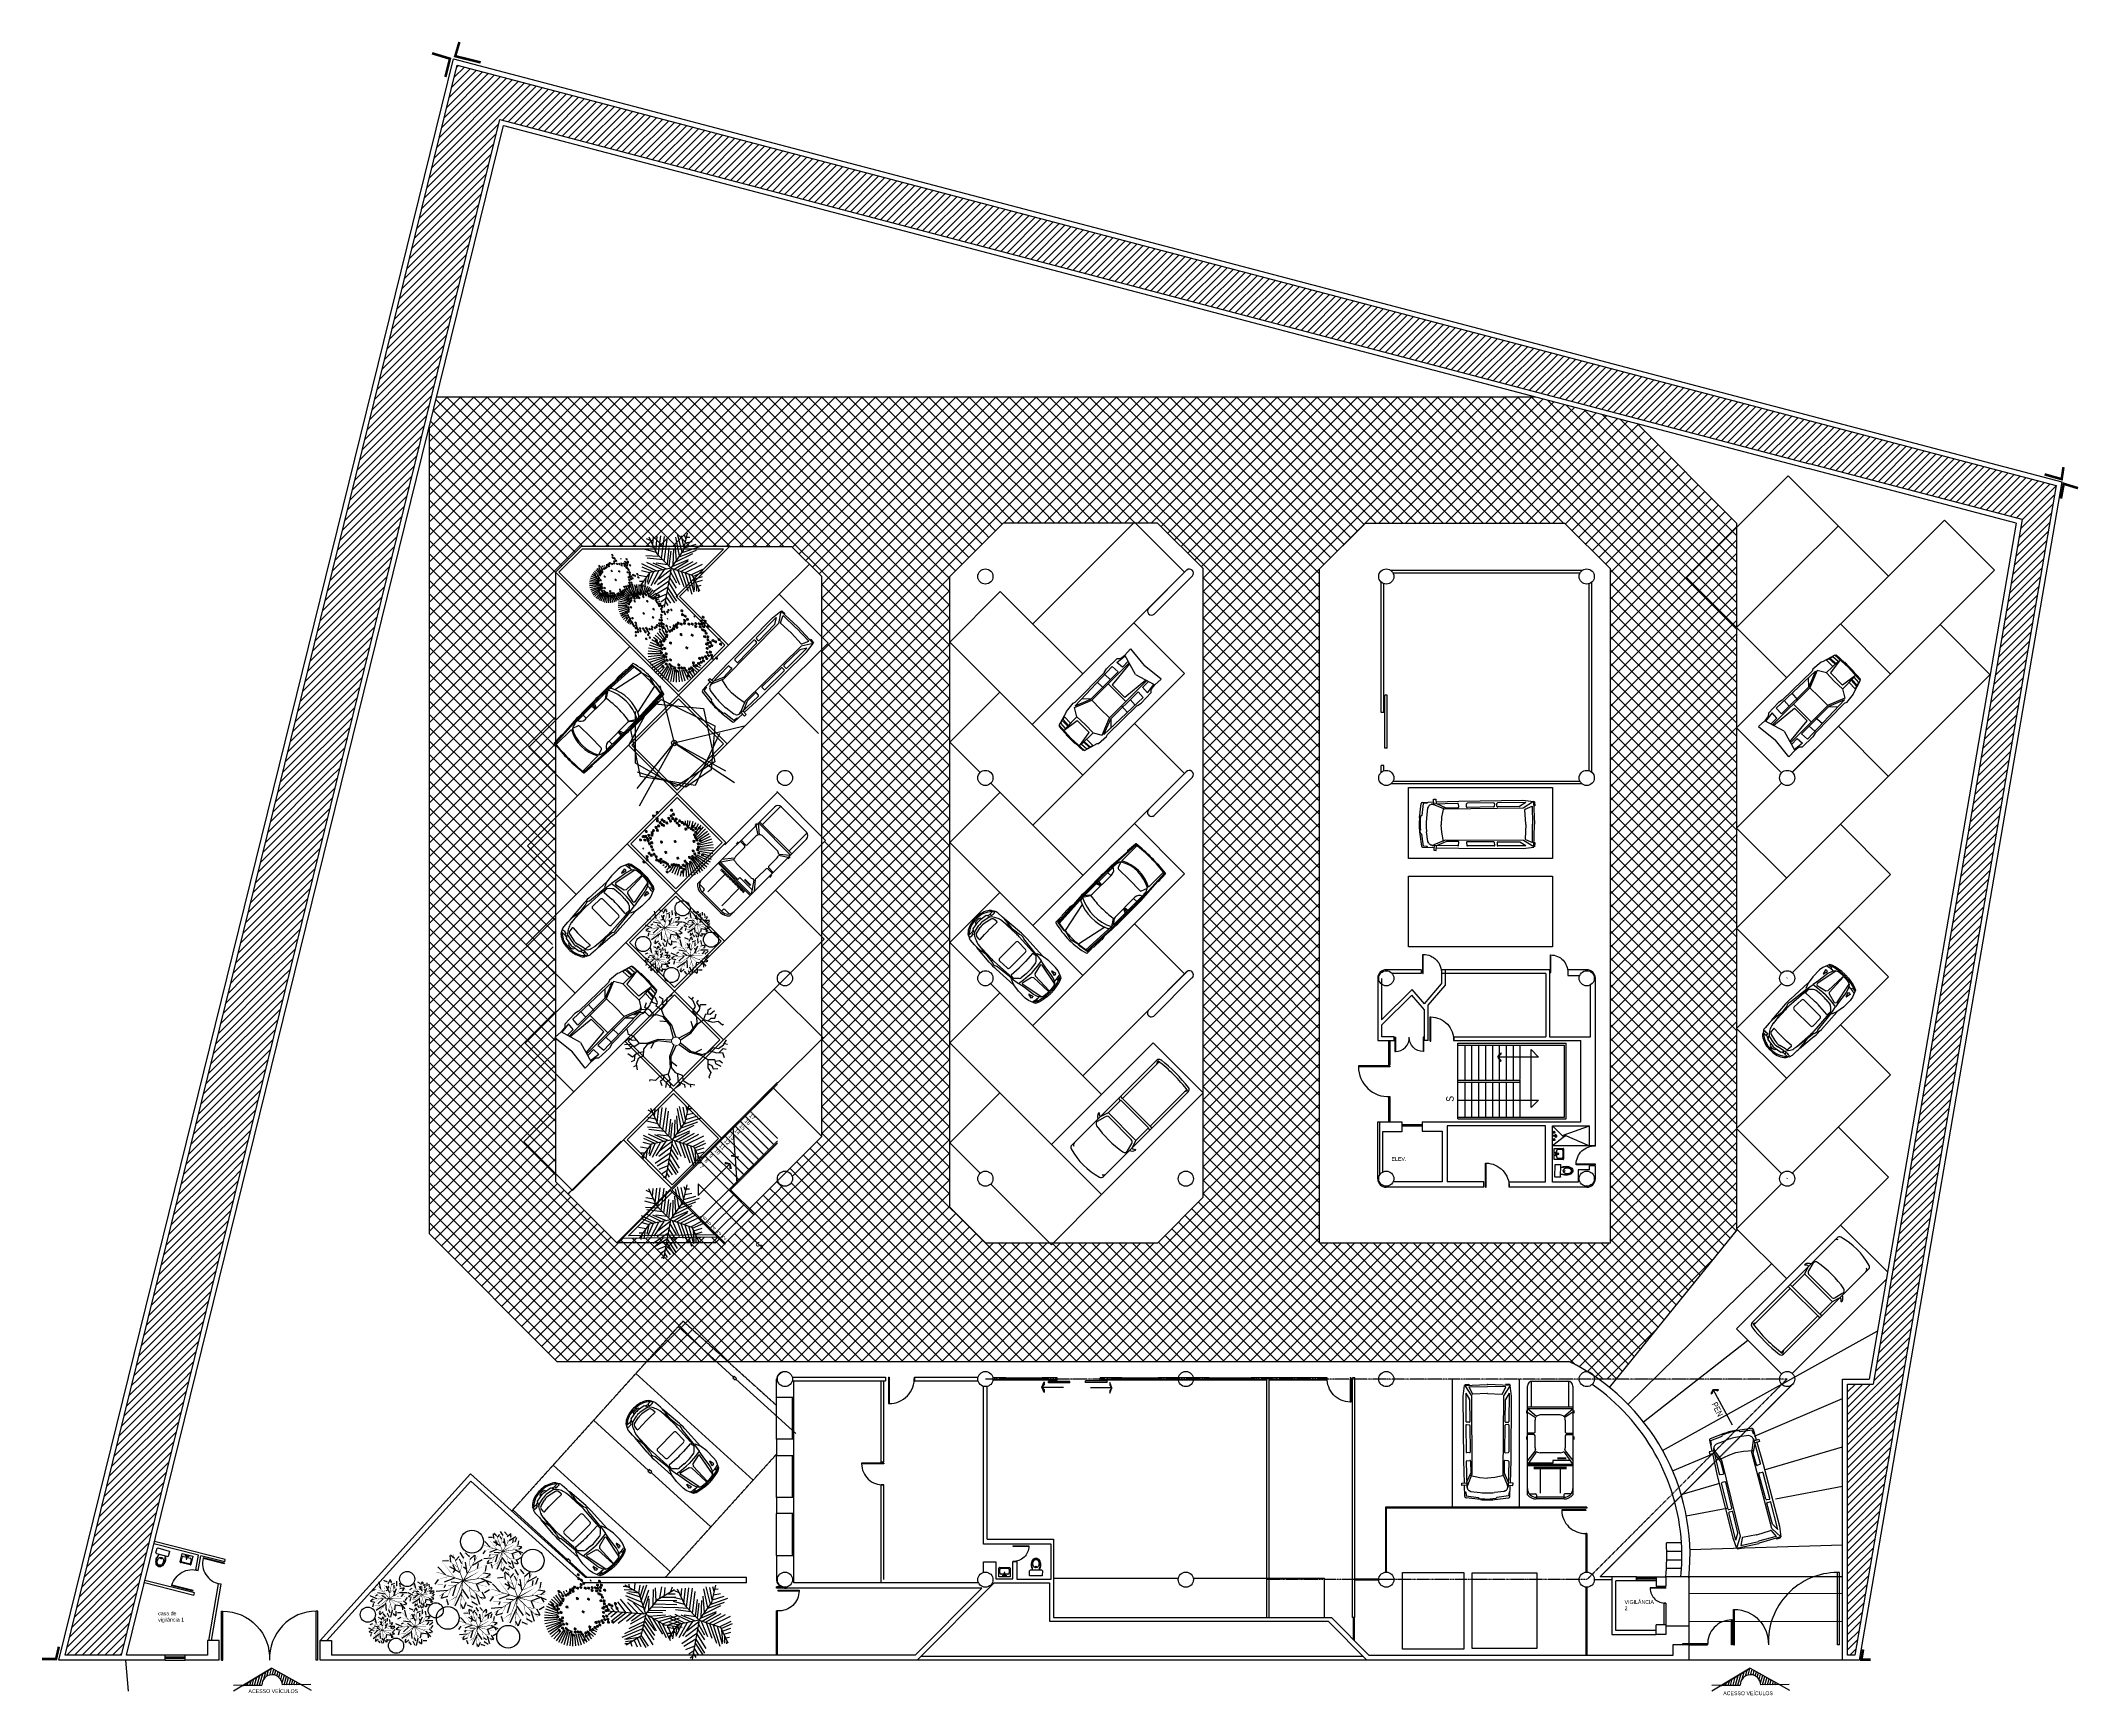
# Model space of a CAD drawing. Header units: millimetres. Extents: x 4849 to 12923, y -7542 to -986.
import ezdxf

# ---------------------------------------------------------------- set-up
doc = ezdxf.new("R2010")
doc.units = ezdxf.units.MM
doc.linetypes.add('ACAD_ISO02W100', pattern=[15, 12, -3])
doc.linetypes.add('DASHDOT2', pattern=[12.7, 6.35, -3.175, 0, -3.175])
doc.layers.add('ARBOLES', color=84, linetype='Continuous', lineweight=0)
doc.layers.add('MOB', color=31, linetype='Continuous', lineweight=0)
for name, color, linetype in [('Arbustos', 82, 'Continuous'), ('col', 30, 'Continuous'), ('cot', 40, 'Continuous'), ('eje', 20, 'DASHDOT2'), ('Esc', 31, 'Continuous'), ('muba', 32, 'Continuous'), ('mue', 31, 'Continuous'), ('Mufa', 11, 'Continuous'), ('mur', 7, 'Continuous'), ('Pav', 9, 'Continuous'), ('PDP', 5, 'Continuous'), ('pro', 120, 'ACAD_ISO02W100'), ('pue', 43, 'Continuous'), ('SANIT', 1, 'Continuous'), ('sim', 4, 'Continuous'), ('tex', 120, 'Continuous'), ('text', 120, 'Continuous'), ('ven', 141, 'Continuous')]:
    doc.layers.add(name, color=color, linetype=linetype)
doc.styles.add('tex-int', font='', dxfattribs={"height": 0.2})
doc.styles.get('tex-int').set_extended_font_data('Technical')
pattern_1 = [(45, (611749.955, 3302.552), (-15.0260191, 15.0260191), [])]
pattern_2 = [(135, (611749.955, 3302.552), (-26.5165043, -26.5165043), []), (225, (611749.955, 3302.552), (26.5165043, -26.5165043), [])]

# ---------------------------------------------------------------- blocks, each defined once
blk = doc.blocks.new('a29')
at = {"layer": 'ARBOLES', "lineweight": -2}
for p, q in [((-0.353, 0.673), (-0.47, 0.699)), ((-0.24, 0.59), (-0.453, 0.621)), ((-0.103, 0.492), (-0.431, 0.729)), ((-0.084, 0.4), (-0.395, 0.538)), ((-0.112, 0.502), (-0.345, 0.554)), ((-0.32, 0.649), (-0.32, 0.74)), ((-0.209, 0.568), (-0.178, 0.755)), ((-0.113, 0.499), (-0.062, 0.688)), ((-0.086, 0.408), (0.03, 0.673)), ((-0.068, 0.323), (0.105, 0.683)), ((-0.04, 0.186), (0.139, 0.559)), ((0.201, 0.174), (0.247, 0.554)), ((0.284, 0.256), (0.305, 0.585)), ((0.339, 0.311), (0.755, 0.503)), ((0.384, 0.331), (0.455, 0.6)), ((0.502, 0.386), (0.539, 0.574)), ((0.664, 0.461), (0.714, 0.569)), ((0.003, -0.023), (-0.94, 0.146)), ((-0.881, 0.135), (-0.92, 0.197)), ((-0.799, 0.121), (-0.904, 0.058)), ((-0.686, 0.101), (-0.845, -0.01)), ((-0.555, 0.077), (-0.837, -0.108)), ((-0.738, 0.11), (-0.82, 0.228)), ((-0.461, 0.06), (-0.795, -0.154)), ((-0.628, 0.09), (-0.72, 0.311)), ((-0.336, 0.038), (-0.687, -0.18)), ((-0.462, 0.06), (-0.637, 0.347)), ((-0.32, 0.035), (-0.57, 0.399)), ((-0.22, 0.017), (-0.478, -0.149)), ((-0.057, 0.269), (-0.428, 0.466)), ((-0.18, 0.01), (-0.403, 0.306)), ((-0.031, 0.14), (-0.387, 0.383)), ((-0.037, -0.016), (-0.262, 0.275)), ((0.003, -0.023), (-0.103, 0.492)), ((-0.018, 0.079), (0.122, 0.409)), ((0.003, -0.023), (0.339, 0.311)), ((0.047, 0.021), (0.414, -0.025)), ((0.085, 0.059), (0.122, 0.337)), ((0.092, 0.066), (0.497, 0.021)), ((0.166, 0.14), (0.697, 0.073)), ((0.236, 0.208), (0.772, 0.135)), ((0.313, 0.285), (0.781, 0.228)), ((0.416, 0.347), (0.772, 0.311)), ((0.564, 0.414), (0.764, 0.399)), ((-0.112, -0.363), (-0.628, -0.526)), ((-0.143, -0.457), (-0.57, -0.578)), ((-0.082, -0.274), (-0.553, -0.439)), ((-0.054, -0.19), (-0.437, -0.33)), ((-0.011, -0.064), (-0.395, -0.227)), ((-0.095, -0.006), (-0.353, -0.154)), ((0.003, -0.023), (-0.17, -0.537)), ((-0.109, -0.354), (0.097, -0.78)), ((-0.078, -0.263), (0.139, -0.656)), ((-0.047, -0.172), (0.164, -0.557)), ((-0.022, -0.097), (0.18, -0.433)), ((0.003, -0.023), (-0.005, -0.023)), ((0.003, -0.023), (0.003, -0.016)), ((0.003, -0.023), (0.011, -0.023)), ((0.003, -0.023), (0.003, -0.03)), ((0.003, -0.023), (0.43, -0.325)), ((0.046, -0.053), (0.214, -0.444)), ((0.075, -0.074), (0.48, -0.087)), ((0.146, -0.124), (0.355, -0.547)), ((0.186, -0.152), (0.58, -0.123)), ((0.28, -0.218), (0.439, -0.635)), ((0.298, -0.231), (0.756, -0.139)), ((0.378, -0.288), (0.53, -0.718)), ((0.385, -0.293), (0.806, -0.19)), ((0.43, -0.325), (0.849, -0.424)), ((0.494, -0.341), (0.58, -0.63)), ((0.496, -0.34), (0.789, -0.278)), ((0.616, -0.369), (0.647, -0.537)), ((0.695, -0.388), (0.806, -0.351)), ((0.754, -0.402), (0.756, -0.48)), ((-0.493, -0.69), (-0.57, -0.687)), ((-0.376, -0.634), (-0.553, -0.635)), ((-0.17, -0.537), (-0.547, -0.715)), ((-0.23, -0.565), (-0.528, -0.583)), ((-0.429, -0.659), (-0.412, -0.754)), ((-0.339, -0.616), (-0.287, -0.785)), ((-0.262, -0.58), (-0.195, -0.785)), ((-0.199, -0.551), (-0.078, -0.826)), ((-0.162, -0.512), (-0.02, -0.795))]:
    blk.add_line(p, q, dxfattribs=at)
blk = doc.blocks.new('a7')
at = {"layer": 'Arbustos'}
for p, q in [((-0.858, 0.779), (-0.858, 0.779)), ((-0.858, 0.779), (-0.858, 0.779)), ((-0.856, 0.783), (-0.856, 0.783)), ((-0.856, 0.783), (-0.856, 0.783)), ((-0.856, 0.774), (-0.856, 0.774)), ((-0.856, 0.774), (-0.856, 0.774)), ((-0.852, 0.784), (-0.852, 0.784)), ((-0.852, 0.784), (-0.852, 0.784)), ((-0.852, 0.773), (-0.852, 0.773)), ((-0.852, 0.773), (-0.852, 0.773)), ((-0.848, 0.781), (-0.848, 0.781)), ((-0.848, 0.781), (-0.848, 0.781)), ((-0.848, 0.776), (-0.848, 0.776)), ((-0.848, 0.776), (-0.848, 0.776)), ((0.395, 0.505), (0.395, 0.505)), ((0.395, 0.505), (0.395, 0.505)), ((0.398, 0.511), (0.398, 0.511)), ((0.398, 0.511), (0.398, 0.511)), ((0.398, 0.499), (0.398, 0.499)), ((0.398, 0.499), (0.398, 0.499)), ((0.404, 0.512), (0.405, 0.512)), ((0.405, 0.497), (0.404, 0.497)), ((0.405, 0.512), (0.405, 0.512)), ((0.405, 0.497), (0.405, 0.497)), ((0.41, 0.508), (0.41, 0.508)), ((0.41, 0.508), (0.41, 0.508)), ((0.41, 0.501), (0.41, 0.501)), ((0.41, 0.501), (0.41, 0.501)), ((-0.716, -0.513), (-0.716, -0.513)), ((-0.716, -0.513), (-0.716, -0.513)), ((-0.714, -0.507), (-0.714, -0.507)), ((-0.714, -0.507), (-0.714, -0.507)), ((-0.714, -0.519), (-0.714, -0.519)), ((-0.714, -0.519), (-0.714, -0.519)), ((-0.707, -0.505), (-0.707, -0.505)), ((-0.707, -0.505), (-0.707, -0.505)), ((-0.707, -0.52), (-0.707, -0.52)), ((-0.707, -0.52), (-0.707, -0.52)), ((-0.702, -0.509), (-0.702, -0.509)), ((-0.702, -0.509), (-0.702, -0.509)), ((-0.702, -0.516), (-0.702, -0.516)), ((-0.702, -0.516), (-0.702, -0.516)), ((0.537, -0.783), (0.537, -0.783)), ((0.537, -0.783), (0.537, -0.783)), ((0.539, -0.779), (0.539, -0.779)), ((0.539, -0.779), (0.539, -0.779)), ((0.539, -0.787), (0.539, -0.787)), ((0.539, -0.787), (0.539, -0.787)), ((0.544, -0.778), (0.544, -0.778)), ((0.544, -0.778), (0.544, -0.778)), ((0.544, -0.788), (0.544, -0.788)), ((0.544, -0.788), (0.544, -0.788)), ((0.547, -0.781), (0.547, -0.781)), ((0.547, -0.781), (0.547, -0.781)), ((0.547, -0.786), (0.547, -0.786)), ((0.547, -0.786), (0.547, -0.786))]:
    blk.add_line(p, q, dxfattribs=at)
for points in [[(-0.848, 0.781, 0.0158, 0.00525, 0), (-1.273, 1.079, 0.00525, 0.00525, 0)], [(-0.853, 0.784, 0.0158, 0, 0), (-0.853, 0.784, 0.0158, 0, 0), (-1.184, 1.193, 0, 0, 0)], [(-1.046, 1.022, 0.0105, 0, 0), (-1.057, 1.259, 0, 0, 0)], [(-0.867, 1.055, 0.00788, 0, 0), (-0.864, 1.035, 0.00788, 0, 0), (-1.035, 1.265, 0.00788, 0, 0)], [(-0.848, 0.776, 0.0158, 0.00525, 0), (-0.88, 1.294, 0.00525, 0.00525, 0)], [(-0.852, 0.773, 0.0158, 0.00525, 0), (-0.467, 1.121, 0.00525, 0.00525, 0)], [(-0.853, 0.944, 0.00788, 0, 0), (-0.655, 1.266, 0, 0, 0)], [(-0.645, 0.962, 0.00788, 0, 0), (-0.659, 0.947, 0.00788, 0, 0), (-0.586, 1.224, 0.00788, 0, 0)], [(0.403, 0.513, 0.0225, 0, 0), (0.403, 0.513, 0.0225, 0, 0), (-0.07, 1.096, 0.0225, 0, 0)], [(0.127, 0.852, 0.015, 0, 0), (0.111, 1.191, 0.015, 0, 0)], [(0.383, 0.9, 0.0112, 0, 0), (0.387, 0.871, 0.0112, 0, 0), (0.142, 1.199, 0, 0, 0)], [(0.41, 0.501, 0.0225, 0.0075, 0), (0.364, 1.241, 0.0075, 0.0075, 0)], [(0.403, 0.741, 0.0112, 0, 0), (0.685, 1.2, 0, 0, 0)], [(0.699, 0.767, 0.0112, 0, 0), (0.679, 0.746, 0.0112, 0, 0), (0.783, 1.141, 0.0112, 0, 0)], [(-1.014, 0.742, 0.00788, 0, 0), (-1.372, 0.863, 0.00788, 0, 0)], [(-0.852, 0.784, 0.0158, 0.00525, 0), (-1.349, 0.637, 0.00525, 0.00525, 0)], [(-1.078, 0.94, 0.00788, 0, 0), (-1.06, 0.93, 0.00788, 0, 0), (-1.347, 0.939, 0.00788, 0, 0)], [(-1.119, 0.703, 0.00788, 0, 0), (-1.1, 0.71, 0.00788, 0, 0), (-1.286, 0.493, 0.00788, 0, 0)], [(-0.853, 0.779, 0.0126, 0, 0), (-1.217, 0.403, 0.0126, 0, 0)], [(-0.856, 0.783, 0.0158, 0.00525, 0), (-1.052, 0.302, 0.00525, 0.00525, 0)], [(-0.96, 0.523, 0.00788, 0, 0), (-0.954, 0.543, 0.00788, 0, 0), (-0.9, 0.262, 0.00788, 0, 0)], [(-0.853, 0.779, 0.021, 0, 0), (-0.858, 0.398, 0, 0, 0)], [(-0.858, 0.779, 0.0158, 0.00525, 0), (-0.605, 0.326, 0.00525, 0.00525, 0)], [(-0.856, 0.774, 0.0158, 0.00525, 0), (-0.344, 0.69, 0.00525, 0.00525, 0)], [(-0.781, 0.63, 0.00788, 0, 0), (-0.82, 0.254, 0.00788, 0, 0)], [(-0.72, 0.536, 0.00788, 0, 0), (-0.731, 0.552, 0.00788, 0, 0), (-0.478, 0.42, 0, 0, 0)], [(-0.723, 0.882, 0.00788, 0, 0), (-0.349, 0.928, 0.00788, 0, 0)], [(-0.692, 0.742, 0.00788, 0, 0), (-0.422, 0.478, 0.00788, 0, 0)], [(-0.58, 0.731, 0.00788, 0, 0), (-0.6, 0.733, 0.00788, 0, 0), (-0.338, 0.848, 0.00788, 0, 0)], [(0.172, 0.452, 0.0112, 0, 0), (-0.338, 0.625, 0, 0, 0)], [(0.082, 0.735, 0.0112, 0, 0), (0.106, 0.721, 0.0112, 0, 0), (-0.303, 0.734, 0, 0, 0)], [(0.41, 0.508, 0.0225, 0.0075, 0), (-0.197, 0.934, 0.0075, 0.0075, 0)], [(0.405, 0.497, 0.0225, 0.0075, 0), (0.955, 0.994, 0.0075, 0.0075, 0)], [(0.588, 0.652, 0.0112, 0, 0), (1.123, 0.718, 0, 0, 0)], [(0.792, 0.436, 0.0112, 0, 0), (0.764, 0.439, 0.0112, 0, 0), (1.138, 0.604, 0, 0, 0)], [(-0.709, -0.505, 0.0225, 0, 0), (-0.709, -0.505, 0.0225, 0, 0), (-1.181, 0.079, 0, 0, 0)], [(-0.985, -0.166, 0.015, 0, 0), (-1, 0.174, 0, 0, 0)], [(-0.729, -0.118, 0.0112, 0, 0), (-0.725, -0.146, 0.0112, 0, 0), (-0.969, 0.182, 0.0112, 0, 0)], [(-0.702, -0.516, 0.0225, 0.0075, 0), (-0.748, 0.224, 0.0075, 0.0075, 0)], [(-0.709, -0.276, 0.0112, 0, 0), (-0.426, 0.183, 0.0112, 0, 0)], [(-0.412, -0.251, 0.0112, 0, 0), (-0.432, -0.272, 0.0112, 0, 0), (-0.328, 0.124, 0.0112, 0, 0)], [(0.405, 0.512, 0.0225, 0.0075, 0), (-0.307, 0.303, 0.0075, 0.0075, 0)], [(0.022, 0.397, 0.0112, 0, 0), (0.049, 0.407, 0.0112, 0, 0), (-0.216, 0.096, 0.0112, 0, 0)], [(0.403, 0.505, 0.018, 0, 0), (-0.117, -0.032, 0.018, 0, 0)], [(0.398, 0.511, 0.0225, 0.0075, 0), (0.118, -0.176, 0.0075, 0.0075, 0)], [(0.25, 0.14, 0.0112, 0, 0), (0.258, 0.167, 0.0112, 0, 0), (0.336, -0.234, 0.0112, 0, 0)], [(0.403, 0.505, 0.03, 0, 0), (0.395, -0.04, 0.03, 0, 0)], [(0.395, 0.505, 0.0225, 0.0075, 0), (0.757, -0.142, 0.0075, 0.0075, 0)], [(0.398, 0.499, 0.0225, 0.0075, 0), (1.13, 0.379, 0.0075, 0.0075, 0)], [(0.505, 0.292, 0.0112, 0, 0), (0.45, -0.245, 0.0112, 0, 0)], [(0.592, 0.158, 0.0112, 0, 0), (0.576, 0.181, 0.0112, 0, 0), (0.939, -0.008, 0.0112, 0, 0)], [(0.633, 0.452, 0.0112, 0, 0), (1.018, 0.075, 0, 0, 0)], [(-0.939, -0.565, 0.0112, 0, 0), (-1.45, -0.392, 0, 0, 0)], [(-0.707, -0.505, 0.0225, 0.0075, 0), (-1.418, -0.715, 0.0075, 0.0075, 0)], [(-1.03, -0.282, 0.0112, 0, 0), (-1.005, -0.297, 0.0112, 0, 0), (-1.414, -0.283, 0.0112, 0, 0)], [(-0.702, -0.509, 0.0225, 0.0075, 0), (-1.309, -0.084, 0.0075, 0.0075, 0)], [(-0.709, -0.513, 0.018, 0, 0), (-1.229, -1.049, 0, 0, 0)], [(-0.714, -0.507, 0.0225, 0.0075, 0), (-0.993, -1.193, 0.0075, 0.0075, 0)], [(-0.709, -0.513, 0.03, 0, 0), (-0.716, -1.057, 0, 0, 0)], [(-0.716, -0.513, 0.0225, 0.0075, 0), (-0.354, -1.16, 0.0075, 0.0075, 0)], [(-0.714, -0.519, 0.0225, 0.0075, 0), (0.018, -0.639, 0.0075, 0.0075, 0)], [(-0.707, -0.52, 0.0225, 0.0075, 0), (-0.157, -0.023, 0.0075, 0.0075, 0)], [(-0.524, -0.366, 0.0112, 0, 0), (0.011, -0.3, 0, 0, 0)], [(-0.319, -0.581, 0.0112, 0, 0), (-0.348, -0.579, 0.0112, 0, 0), (0.026, -0.413, 0.0112, 0, 0)], [(0.547, -0.781, 0.0158, 0.00525, 0), (0.122, -0.483, 0.00525, 0.00525, 0)], [(0.542, -0.778, 0.0158, 0, 0), (0.542, -0.778, 0.0158, 0, 0), (0.211, -0.369, 0.0158, 0, 0)], [(0.349, -0.54, 0.0105, 0, 0), (0.338, -0.303, 0.0105, 0, 0)], [(0.528, -0.507, 0.00788, 0, 0), (0.531, -0.527, 0.00788, 0, 0), (0.36, -0.297, 0, 0, 0)], [(0.547, -0.786, 0.0158, 0.00525, 0), (0.515, -0.268, 0.00525, 0.00525, 0)], [(0.544, -0.788, 0.0158, 0.00525, 0), (0.929, -0.44, 0.00525, 0.00525, 0)], [(0.543, -0.618, 0.00788, 0, 0), (0.74, -0.296, 0.00788, 0, 0)], [(0.75, -0.6, 0.00788, 0, 0), (0.736, -0.614, 0.00788, 0, 0), (0.809, -0.338, 0, 0, 0)], [(-1.089, -0.62, 0.0112, 0, 0), (-1.062, -0.61, 0.0112, 0, 0), (-1.328, -0.921, 0.0112, 0, 0)], [(-0.862, -0.877, 0.0112, 0, 0), (-0.853, -0.85, 0.0112, 0, 0), (-0.775, -1.251, 0.0112, 0, 0)], [(-0.606, -0.726, 0.0112, 0, 0), (-0.661, -1.262, 0.0112, 0, 0)], [(-0.519, -0.86, 0.0112, 0, 0), (-0.535, -0.836, 0.0112, 0, 0), (-0.173, -1.026, 0.0112, 0, 0)], [(-0.478, -0.566, 0.0112, 0, 0), (-0.093, -0.943, 0.0112, 0, 0)], [(0.381, -0.82, 0.00788, 0, 0), (0.024, -0.699, 0, 0, 0)], [(0.544, -0.778, 0.0158, 0.00525, 0), (0.046, -0.924, 0.00525, 0.00525, 0)], [(0.318, -0.622, 0.00788, 0, 0), (0.335, -0.632, 0.00788, 0, 0), (0.049, -0.623, 0.00788, 0, 0)], [(0.276, -0.858, 0.00788, 0, 0), (0.295, -0.851, 0.00788, 0, 0), (0.109, -1.069, 0, 0, 0)], [(0.542, -0.783, 0.0126, 0, 0), (0.178, -1.159, 0, 0, 0)], [(0.539, -0.779, 0.0158, 0.00525, 0), (0.343, -1.26, 0.00525, 0.00525, 0)], [(0.435, -1.038, 0.00788, 0, 0), (0.441, -1.019, 0.00788, 0, 0), (0.496, -1.3, 0.00788, 0, 0)], [(0.542, -0.783, 0.021, 0, 0), (0.537, -1.164, 0.021, 0, 0)], [(0.537, -0.783, 0.0158, 0.00525, 0), (0.791, -1.236, 0.00525, 0.00525, 0)], [(0.539, -0.787, 0.0158, 0.00525, 0), (1.051, -0.871, 0.00525, 0.00525, 0)], [(0.614, -0.932, 0.00788, 0, 0), (0.576, -1.308, 0.00788, 0, 0)], [(0.675, -1.026, 0.00788, 0, 0), (0.664, -1.009, 0.00788, 0, 0), (0.918, -1.142, 0, 0, 0)], [(0.672, -0.68, 0.00788, 0, 0), (1.046, -0.634, 0, 0, 0)], [(0.704, -0.82, 0.00788, 0, 0), (0.973, -1.084, 0, 0, 0)], [(0.815, -0.831, 0.00788, 0, 0), (0.795, -0.829, 0.00788, 0, 0), (1.057, -0.714, 0, 0, 0)]]:
    blk.add_lwpolyline(points, format="xyseb", dxfattribs=at)
for points in [[(-1.184, 1.132), (-1.018, 0.9)], [(-0.995, 1.209), (-1.099, 1.234)], [(-0.863, 0.937), (-1.003, 1.09)], [(-0.965, 1.17), (-0.937, 1.291)], [(-0.876, 1.213), (-0.929, 1.294)], [(-0.868, 1.117), (-0.779, 1.301)], [(-0.759, 1.093), (-0.792, 1.149)], [(-0.735, 0.885), (-0.703, 1.09)], [(-0.605, 1.158), (-0.65, 1.255)], [(0.2, 1.119), (0.051, 1.155)], [(0.243, 1.063), (0.283, 1.237)], [(0.369, 1.125), (0.293, 1.24)], [(0.382, 0.988), (0.508, 1.251)], [(0.757, 1.046), (0.692, 1.185)], [(-1.179, 0.689), (-1.378, 0.734)], [(-1.266, 0.828), (-1.375, 0.773)], [(-1.278, 0.936), (-1.362, 0.87)], [(-1.271, 0.659), (-1.338, 0.589)], [(-1.209, 0.583), (-1.334, 0.583)], [(-1.228, 0.935), (-1.306, 1.032)], [(-1.207, 1.031), (-1.303, 1.04)], [(-1.162, 0.787), (-1.25, 0.75)], [(-1.24, 0.545), (-1.242, 0.437)], [(-0.982, 0.869), (-1.19, 0.855)], [(-1.173, 0.613), (-1.029, 0.591), (-1.062, 0.409), (-1.167, 0.403)], [(-0.847, 0.867), (-0.77, 0.977)], [(-0.775, 0.641), (-0.583, 0.563)], [(-0.715, 0.613), (-0.643, 0.641)], [(-0.697, 0.753), (-0.516, 0.856)], [(-0.632, 0.856), (-0.615, 0.795), (-0.511, 0.79)], [(-0.598, 1.001), (-0.399, 1.047)], [(-0.578, 0.637), (-0.483, 0.632)], [(-0.501, 0.555), (-0.38, 0.557)], [(-0.467, 0.707), (-0.433, 0.613)], [(-0.447, 0.801), (-0.334, 0.747)], [(-0.424, 0.705), (-0.334, 0.739)], [(-0.402, 0.821), (-0.354, 0.917)], [(-0.188, 0.575), (-0.343, 0.497)], [(-0.204, 0.729), (-0.325, 0.636)], [(-0.133, 0.728), (-0.244, 0.867)], [(-0.103, 0.865), (-0.241, 0.878)], [(0.218, 0.634), (-0.079, 0.614)], [(-0.07, 1.01), (0.166, 0.678)], [(0.389, 0.73), (0.188, 0.949)], [(0.411, 0.631), (0.521, 0.789)], [(0.537, 0.954), (0.489, 1.033)], [(0.571, 0.656), (0.617, 0.95)], [(0.626, 0.468), (0.884, 0.615)], [(0.718, 0.615), (0.742, 0.529), (0.892, 0.521)], [(0.767, 0.822), (1.052, 0.887)], [(0.983, 0.536), (1.143, 0.459)], [(1.047, 0.566), (1.115, 0.703)], [(-0.986, 0.468), (-1.146, 0.34)], [(-0.912, 0.101), (-1.06, 0.138)], [(-1.02, 0.377), (-1.007, 0.281)], [(-0.922, 0.378), (-0.999, 0.28)], [(-0.911, 0.33), (-0.829, 0.261)], [(-0.868, 0.046), (-0.829, 0.219)], [(-0.742, 0.108), (-0.818, 0.223)], [(-0.809, 0.364), (-0.731, 0.271)], [(-0.798, 0.431), (-0.726, 0.37)], [(-0.73, -0.03), (-0.603, 0.233)], [(-0.693, 0.48), (-0.693, 0.276)], [(-0.643, 0.398), (-0.56, 0.348)], [(-0.575, -0.063), (-0.622, 0.016)], [(-0.583, 0.475), (-0.555, 0.353)], [(-0.538, 0.453), (-0.433, 0.475)], [(-0.355, 0.029), (-0.419, 0.168)], [(-0.064, 0.377), (-0.348, 0.441)], [(-0.195, 0.334), (-0.29, 0.234)], [(-0.106, 0.225), (-0.284, 0.225)], [(-0.039, 0.517), (-0.165, 0.464)], [(-0.151, 0.17), (-0.153, 0.017)], [(-0.054, 0.268), (0.151, 0.237), (0.103, -0.024), (-0.047, -0.032)], [(0.212, 0.06), (-0.016, -0.122)], [(0.482, 0.008), (0.584, -0.079)], [(0.513, 0.307), (0.789, 0.197)], [(0.6, 0.268), (0.702, 0.307)], [(0.631, 0.079), (0.631, -0.213)], [(0.789, 0.071), (0.829, -0.103)], [(0.796, 0.302), (0.932, 0.295)], [(0.852, 0.039), (1.002, 0.071)], [(0.905, 0.185), (1.079, 0.188)], [(0.955, 0.402), (1.002, 0.268)], [(1.015, 0.399), (1.144, 0.448)], [(-1.3, -0.443), (-1.455, -0.521)], [(-1.315, -0.288), (-1.437, -0.382)], [(-1.245, -0.289), (-1.356, -0.15)], [(-1.215, -0.152), (-1.352, -0.14)], [(-1.151, -0.501), (-1.276, -0.553)], [(-0.894, -0.383), (-1.19, -0.403)], [(-1.181, -0.008), (-0.945, -0.339)], [(-0.723, -0.287), (-0.923, -0.068)], [(-0.701, -0.386), (-0.591, -0.229)], [(-0.541, -0.361), (-0.495, -0.068)], [(-0.486, -0.549), (-0.228, -0.403)], [(-0.393, -0.402), (-0.37, -0.489), (-0.22, -0.497)], [(-0.344, -0.195), (-0.06, -0.13)], [(-0.129, -0.481), (0.032, -0.559)], [(-0.065, -0.452), (0.004, -0.315)], [(0.167, -0.627), (0.089, -0.529)], [(0.188, -0.531), (0.092, -0.522)], [(0.164, -0.069), (0.182, -0.205)], [(0.304, -0.068), (0.193, -0.207)], [(0.211, -0.43), (0.377, -0.662)], [(0.4, -0.353), (0.296, -0.328)], [(0.319, -0.137), (0.437, -0.234)], [(0.533, -0.625), (0.392, -0.472)], [(0.431, -0.392), (0.458, -0.271)], [(0.519, -0.349), (0.466, -0.268)], [(0.528, -0.445), (0.616, -0.261)], [(0.636, -0.468), (0.603, -0.413)], [(0.66, -0.677), (0.692, -0.472)], [(0.702, -0.04), (0.821, -0.111)], [(0.79, -0.404), (0.745, -0.307)], [(0.798, -0.561), (0.997, -0.515)], [(-1.175, -0.641), (-1.459, -0.576)], [(-1.306, -0.684), (-1.401, -0.783)], [(-1.218, -0.793), (-1.396, -0.793)], [(-1.262, -0.847), (-1.265, -1)], [(-1.166, -0.749), (-0.961, -0.781), (-1.008, -1.041), (-1.158, -1.049)], [(-0.899, -0.957), (-1.127, -1.139)], [(-0.63, -1.01), (-0.527, -1.096)], [(-0.598, -0.71), (-0.323, -0.82)], [(-0.512, -0.749), (-0.409, -0.71)], [(-0.48, -0.939), (-0.48, -1.231)], [(-0.409, -1.057), (-0.291, -1.128)], [(-0.323, -0.947), (-0.283, -1.12)], [(-0.316, -0.716), (-0.18, -0.723)], [(-0.259, -0.978), (-0.11, -0.947)], [(-0.207, -0.832), (-0.033, -0.83)], [(-0.157, -0.615), (-0.11, -0.749)], [(-0.096, -0.618), (0.033, -0.57)], [(0.216, -0.873), (0.017, -0.827)], [(0.129, -0.734), (0.02, -0.789)], [(0.118, -0.626), (0.033, -0.692)], [(0.124, -0.903), (0.057, -0.972)], [(0.186, -0.979), (0.061, -0.979)], [(0.233, -0.775), (0.145, -0.811)], [(0.155, -1.017), (0.153, -1.124)], [(0.413, -0.692), (0.206, -0.707)], [(0.223, -0.949), (0.366, -0.971), (0.333, -1.153), (0.228, -1.159)], [(0.548, -0.695), (0.625, -0.584)], [(0.62, -0.921), (0.813, -0.998)], [(0.68, -0.949), (0.752, -0.921)], [(0.699, -0.809), (0.879, -0.706)], [(0.763, -0.706), (0.78, -0.767), (0.885, -0.772)], [(0.818, -0.925), (0.913, -0.93)], [(0.894, -1.007), (1.015, -1.005)], [(0.929, -0.855), (0.962, -0.949)], [(0.948, -0.761), (1.061, -0.815)], [(0.971, -0.857), (1.061, -0.823)], [(0.993, -0.74), (1.041, -0.645)], [(-0.948, -1.086), (-0.929, -1.223)], [(-0.807, -1.085), (-0.918, -1.224)], [(-0.792, -1.154), (-0.674, -1.252)], [(-0.646, -1.105), (-0.535, -1.239)], [(0.409, -1.094), (0.249, -1.222)], [(0.375, -1.185), (0.388, -1.28)], [(0.474, -1.184), (0.396, -1.281)], [(0.484, -1.232), (0.566, -1.3)], [(0.587, -1.197), (0.664, -1.291)], [(0.598, -1.131), (0.669, -1.192)], [(0.703, -1.081), (0.703, -1.286)], [(0.752, -1.164), (0.835, -1.214)], [(0.813, -1.087), (0.841, -1.209)], [(0.857, -1.109), (0.962, -1.087)]]:
    blk.add_lwpolyline(points, dxfattribs=at)
for centre in [(-0.243, 1.341), (-1.473, 0.221), (1.168, -0.221), (-0.07, -1.349)]:
    blk.add_circle(centre, 0.3, dxfattribs=at)
blk = doc.blocks.new('a6')
at = {"layer": 'Arbustos'}
blk.add_line((-0.077, 1.587), (-0.026, 1.548), dxfattribs=at)
for points in [[(0.281, 1.688), (0.229, 1.699)], [(0.281, 1.688), (0.236, 1.661)], [(0.281, 1.688), (0.249, 1.73)], [(0.281, 1.688), (0.271, 1.637)], [(0.281, 1.688), (0.292, 1.74)], [(0.281, 1.688), (0.327, 1.715)], [(0.281, 1.688), (0.314, 1.647)], [(0.281, 1.688), (0.333, 1.678)], [(0.415, 1.583), (0.383, 1.624)], [(0.415, 1.583), (0.425, 1.634)], [(-0.609, 0.881), (-0.661, 0.892)], [(-0.609, 0.881), (-0.654, 0.854)], [(-0.609, 0.881), (-0.642, 0.923)], [(-0.586, 1.548), (-0.638, 1.558)], [(-0.586, 1.548), (-0.631, 1.52)], [(-0.609, 0.881), (-0.62, 0.83)], [(-0.586, 1.548), (-0.619, 1.59)], [(-0.58, 0.776), (-0.612, 0.817)], [(-0.609, 0.881), (-0.599, 0.933)], [(-0.609, 0.881), (-0.563, 0.907)], [(-0.609, 0.881), (-0.557, 0.871)], [(-0.609, 0.881), (-0.577, 0.84)], [(-0.586, 1.548), (-0.597, 1.496)], [(-0.543, 0.959), (-0.594, 0.97)], [(-0.543, 0.959), (-0.588, 0.932)], [(-0.586, 1.548), (-0.576, 1.6)], [(-0.586, 1.548), (-0.541, 1.574)], [(-0.586, 1.548), (-0.554, 1.507)], [(-0.586, 1.548), (-0.535, 1.538)], [(-0.58, 0.776), (-0.569, 0.827)], [(-0.543, 0.959), (-0.575, 1.001)], [(-0.506, 1.043), (-0.557, 1.054)], [(-0.504, 1.423), (-0.555, 1.434)], [(-0.543, 0.959), (-0.553, 0.908)], [(-0.506, 1.043), (-0.551, 1.016)], [(-0.504, 1.423), (-0.548, 1.396)], [(-0.543, 0.959), (-0.532, 1.011)], [(-0.543, 0.959), (-0.497, 0.986)], [(-0.543, 0.959), (-0.491, 0.949)], [(-0.543, 0.959), (-0.51, 0.918)], [(-0.489, 0.874), (-0.541, 0.884)], [(-0.506, 1.043), (-0.538, 1.085)], [(-0.504, 1.423), (-0.536, 1.465)], [(-0.489, 0.874), (-0.534, 0.846)], [(-0.489, 0.874), (-0.521, 0.915)], [(-0.506, 1.043), (-0.516, 0.992)], [(-0.504, 1.423), (-0.514, 1.372)], [(-0.506, 1.043), (-0.495, 1.095)], [(-0.506, 1.043), (-0.46, 1.07)], [(-0.506, 1.043), (-0.454, 1.033)], [(-0.506, 1.043), (-0.473, 1.002)], [(-0.504, 1.423), (-0.493, 1.475)], [(-0.504, 1.423), (-0.458, 1.449)], [(-0.504, 1.423), (-0.471, 1.382)], [(-0.504, 1.423), (-0.452, 1.413)], [(-0.489, 0.874), (-0.499, 0.822)], [(-0.489, 0.874), (-0.478, 0.925)], [(-0.489, 0.874), (-0.443, 0.9)], [(-0.489, 0.874), (-0.437, 0.863)], [(-0.489, 0.874), (-0.456, 0.832)], [(-0.38, 1.417), (-0.432, 1.428)], [(-0.38, 1.06), (-0.432, 1.07)], [(-0.38, 1.417), (-0.425, 1.39)], [(-0.38, 1.06), (-0.425, 1.032)], [(-0.38, 1.06), (-0.413, 1.102)], [(-0.38, 1.417), (-0.412, 1.459)], [(-0.38, 1.06), (-0.391, 1.008)], [(-0.38, 1.417), (-0.39, 1.366)], [(-0.38, 1.417), (-0.37, 1.469)], [(-0.38, 1.417), (-0.334, 1.444)], [(-0.38, 1.417), (-0.328, 1.407)], [(-0.38, 1.417), (-0.347, 1.376)], [(-0.38, 1.06), (-0.37, 1.112)], [(-0.38, 1.06), (-0.335, 1.086)], [(-0.38, 1.06), (-0.329, 1.05)], [(-0.38, 1.06), (-0.348, 1.019)], [(-0.321, 1.256), (-0.373, 1.266)], [(-0.321, 1.256), (-0.366, 1.228)], [(-0.321, 1.256), (-0.353, 1.298)], [(-0.281, 1.148), (-0.333, 1.159)], [(-0.321, 1.256), (-0.331, 1.204)], [(-0.281, 1.148), (-0.326, 1.121)], [(-0.321, 1.256), (-0.31, 1.308)], [(-0.321, 1.256), (-0.275, 1.282)], [(-0.321, 1.256), (-0.269, 1.246)], [(-0.321, 1.256), (-0.288, 1.214)], [(-0.281, 1.148), (-0.314, 1.19)], [(-0.244, 1.342), (-0.296, 1.352)], [(-0.281, 1.148), (-0.292, 1.097)], [(-0.244, 1.342), (-0.289, 1.314)], [(-0.281, 1.148), (-0.271, 1.2)], [(-0.281, 1.148), (-0.236, 1.174)], [(-0.281, 1.148), (-0.23, 1.138)], [(-0.281, 1.148), (-0.249, 1.107)], [(-0.244, 1.342), (-0.276, 1.384)], [(-0.244, 1.342), (-0.254, 1.29)], [(-0.244, 1.342), (-0.234, 1.394)], [(-0.244, 1.342), (-0.198, 1.368)], [(-0.244, 1.342), (-0.211, 1.3)], [(-0.244, 1.342), (-0.192, 1.332)], [(-0.109, 1.197), (-0.161, 1.207)], [(-0.109, 1.197), (-0.154, 1.169)], [(-0.109, 1.197), (-0.142, 1.239)], [(-0.109, 1.197), (-0.12, 1.145)], [(-0.109, 1.197), (-0.099, 1.249)], [(-0.109, 1.197), (-0.063, 1.223)], [(-0.109, 1.197), (-0.077, 1.155)], [(-0.109, 1.197), (-0.057, 1.187)], [(0.013, 1.247), (-0.039, 1.258)], [(0.013, 1.247), (-0.032, 1.22)], [(0.013, 1.247), (-0.02, 1.289)], [(0.013, 1.247), (0.002, 1.196)], [(0.013, 1.247), (0.023, 1.299)], [(0.013, 1.247), (0.058, 1.273)], [(0.013, 1.247), (0.064, 1.237)], [(0.013, 1.247), (0.045, 1.206)], [(0.131, 1.332), (0.079, 1.342)], [(0.131, 1.332), (0.086, 1.304)], [(0.131, 1.332), (0.099, 1.373)], [(0.172, 1.232), (0.12, 1.242)], [(0.131, 1.332), (0.121, 1.28)], [(0.172, 1.232), (0.127, 1.204)], [(0.131, 1.332), (0.141, 1.383)], [(0.131, 1.332), (0.177, 1.358)], [(0.131, 1.332), (0.183, 1.321)], [(0.131, 1.332), (0.164, 1.29)], [(0.172, 1.232), (0.14, 1.274)], [(0.198, 0.853), (0.146, 0.863)], [(0.198, 0.853), (0.153, 0.825)], [(0.172, 1.232), (0.162, 1.18)], [(0.198, 0.853), (0.165, 0.894)], [(0.172, 1.232), (0.182, 1.284)], [(0.172, 1.232), (0.218, 1.258)], [(0.172, 1.232), (0.224, 1.222)], [(0.172, 1.232), (0.205, 1.191)], [(0.198, 0.853), (0.187, 0.801)], [(0.198, 0.853), (0.208, 0.904)], [(0.198, 0.853), (0.243, 0.879)], [(0.198, 0.853), (0.249, 0.842)], [(0.198, 0.853), (0.23, 0.811)], [(0.253, 1.382), (0.201, 1.393)], [(0.253, 1.382), (0.208, 1.354)], [(0.253, 1.382), (0.221, 1.424)], [(0.282, 1.512), (0.23, 1.522)], [(0.282, 1.512), (0.237, 1.484)], [(0.253, 1.382), (0.243, 1.33)], [(0.282, 1.512), (0.249, 1.553)], [(0.253, 1.382), (0.263, 1.434)], [(0.253, 1.382), (0.299, 1.408)], [(0.253, 1.382), (0.305, 1.372)], [(0.253, 1.382), (0.286, 1.341)], [(0.282, 1.512), (0.271, 1.46)], [(0.282, 1.512), (0.292, 1.563)], [(0.282, 1.512), (0.328, 1.538)], [(0.282, 1.512), (0.314, 1.47)], [(0.282, 1.512), (0.333, 1.501)], [(0.339, 1.406), (0.287, 1.417)], [(0.339, 1.406), (0.294, 1.379)], [(0.346, 1.289), (0.294, 1.299)], [(0.346, 1.289), (0.301, 1.261)], [(0.339, 1.406), (0.307, 1.448)], [(0.346, 1.289), (0.314, 1.33)], [(0.339, 1.406), (0.329, 1.355)], [(0.346, 1.289), (0.336, 1.237)], [(0.339, 1.406), (0.349, 1.458)], [(0.339, 1.406), (0.385, 1.433)], [(0.339, 1.406), (0.391, 1.396)], [(0.339, 1.406), (0.372, 1.365)], [(0.346, 1.289), (0.356, 1.34)], [(0.346, 1.289), (0.392, 1.315)], [(0.346, 1.289), (0.398, 1.278)], [(0.346, 1.289), (0.379, 1.247)], [(0.415, 1.583), (0.363, 1.593)], [(0.415, 1.583), (0.37, 1.555)], [(0.425, 1.481), (0.373, 1.491)], [(0.425, 1.481), (0.38, 1.453)], [(0.425, 1.481), (0.393, 1.522)], [(0.415, 1.583), (0.405, 1.531)], [(0.461, 1.357), (0.409, 1.367)], [(0.415, 1.583), (0.461, 1.609)], [(0.415, 1.583), (0.467, 1.572)], [(0.415, 1.583), (0.448, 1.541)], [(0.425, 1.481), (0.415, 1.429)], [(0.461, 1.357), (0.416, 1.329)], [(0.425, 1.481), (0.435, 1.532)], [(0.425, 1.481), (0.471, 1.507)], [(0.425, 1.481), (0.477, 1.47)], [(0.425, 1.481), (0.458, 1.439)], [(0.476, 1.229), (0.425, 1.24)], [(0.461, 1.357), (0.429, 1.399)], [(0.476, 1.229), (0.431, 1.202)], [(0.476, 1.229), (0.444, 1.271)], [(0.461, 1.357), (0.451, 1.305)], [(0.461, 1.357), (0.472, 1.409)], [(0.461, 1.357), (0.507, 1.383)], [(0.461, 1.357), (0.513, 1.347)], [(0.461, 1.357), (0.494, 1.316)], [(0.476, 1.229), (0.466, 1.178)], [(0.476, 1.229), (0.487, 1.281)], [(0.476, 1.229), (0.522, 1.255)], [(0.476, 1.229), (0.528, 1.219)], [(0.476, 1.229), (0.509, 1.188)], [(0.577, 1.226), (0.525, 1.236)], [(0.577, 1.226), (0.532, 1.198)], [(0.577, 1.226), (0.545, 1.267)], [(0.618, 1.454), (0.566, 1.464)], [(0.577, 1.226), (0.567, 1.174)], [(0.618, 1.454), (0.573, 1.426)], [(0.577, 1.226), (0.587, 1.277)], [(0.577, 1.226), (0.623, 1.252)], [(0.577, 1.226), (0.629, 1.215)], [(0.577, 1.226), (0.61, 1.184)], [(0.618, 1.454), (0.586, 1.496)], [(0.657, 1.168), (0.605, 1.179)], [(0.618, 1.454), (0.608, 1.402)], [(0.657, 1.168), (0.612, 1.141)], [(0.667, 1.016), (0.615, 1.027)], [(0.618, 1.454), (0.628, 1.506)], [(0.618, 1.454), (0.664, 1.48)], [(0.618, 1.454), (0.67, 1.444)], [(0.618, 1.454), (0.651, 1.413)], [(0.667, 1.016), (0.622, 0.989)], [(0.657, 1.168), (0.625, 1.21)], [(0.667, 1.016), (0.635, 1.058)], [(0.657, 1.168), (0.647, 1.116)], [(0.657, 1.168), (0.667, 1.22)], [(0.657, 1.168), (0.703, 1.194)], [(0.657, 1.168), (0.709, 1.158)], [(0.657, 1.168), (0.69, 1.127)], [(0.667, 1.016), (0.657, 0.965)], [(0.667, 1.016), (0.678, 1.068)], [(0.667, 1.016), (0.713, 1.043)], [(0.667, 1.016), (0.719, 1.006)], [(0.667, 1.016), (0.7, 0.975)], [(0.779, 1.069), (0.728, 1.079)], [(0.779, 1.069), (0.734, 1.041)], [(0.779, 1.069), (0.747, 1.111)], [(0.779, 1.069), (0.769, 1.017)], [(0.779, 1.069), (0.79, 1.121)], [(0.779, 1.069), (0.825, 1.095)], [(0.779, 1.069), (0.831, 1.058)], [(0.779, 1.069), (0.812, 1.027)], [(0.84, 0.965), (0.788, 0.976)], [(0.84, 0.965), (0.795, 0.938)], [(0.84, 0.965), (0.807, 1.007)], [(0.84, 0.965), (0.829, 0.914)], [(0.863, 0.778), (0.831, 0.819)], [(0.84, 0.965), (0.85, 1.017)], [(0.84, 0.965), (0.886, 0.991)], [(0.84, 0.965), (0.892, 0.955)], [(0.84, 0.965), (0.872, 0.924)], [(0.895, 0.838), (0.844, 0.848)], [(0.895, 0.838), (0.851, 0.81)], [(0.895, 0.838), (0.863, 0.879)], [(0.863, 0.778), (0.874, 0.829)], [(0.895, 0.838), (0.885, 0.786)], [(0.895, 0.838), (0.906, 0.889)], [(0.895, 0.838), (0.941, 0.864)], [(0.895, 0.838), (0.947, 0.827)], [(0.895, 0.838), (0.928, 0.796)], [(0.97, 0.906), (0.918, 0.916)], [(0.97, 0.906), (0.925, 0.878)], [(0.97, 0.906), (0.938, 0.948)], [(0.97, 0.906), (0.96, 0.854)], [(0.97, 0.906), (0.98, 0.958)], [(0.97, 0.906), (1.016, 0.932)], [(0.97, 0.906), (1.022, 0.896)], [(0.97, 0.906), (1.003, 0.864)], [(1.034, 1.017), (0.983, 1.028)], [(1.034, 1.017), (0.989, 0.989)], [(1.034, 1.017), (1.002, 1.059)], [(1.034, 1.017), (1.024, 0.965)], [(1.076, 0.826), (1.024, 0.837)], [(1.076, 0.826), (1.031, 0.799)], [(1.034, 1.017), (1.045, 1.069)], [(1.034, 1.017), (1.08, 1.043)], [(1.034, 1.017), (1.067, 0.976)], [(1.034, 1.017), (1.086, 1.007)], [(1.076, 0.826), (1.044, 0.868)], [(1.076, 0.826), (1.066, 0.775)], [(1.076, 0.826), (1.086, 0.878)], [(1.076, 0.826), (1.122, 0.853)], [(1.076, 0.826), (1.128, 0.816)], [(1.076, 0.826), (1.109, 0.785)], [(1.145, 1.02), (1.094, 1.031)], [(1.145, 1.02), (1.1, 0.993)], [(1.145, 1.02), (1.113, 1.062)], [(1.145, 1.02), (1.135, 0.969)], [(1.145, 1.02), (1.156, 1.072)], [(1.145, 1.02), (1.191, 1.047)], [(1.145, 1.02), (1.197, 1.01)], [(1.145, 1.02), (1.178, 0.979)], [(1.232, 1.164), (1.18, 1.175)], [(1.232, 1.164), (1.187, 1.137)], [(1.232, 1.164), (1.199, 1.206)], [(1.232, 1.164), (1.221, 1.112)], [(1.232, 1.164), (1.242, 1.216)], [(1.232, 1.164), (1.277, 1.19)], [(1.232, 1.164), (1.264, 1.123)], [(1.232, 1.164), (1.283, 1.154)], [(1.37, 1.019), (1.319, 1.029)], [(1.37, 1.019), (1.325, 0.991)], [(1.37, 1.019), (1.338, 1.06)], [(1.37, 1.019), (1.36, 0.967)], [(1.37, 1.019), (1.381, 1.07)], [(1.37, 1.019), (1.416, 1.045)], [(1.37, 1.019), (1.403, 0.977)], [(1.37, 1.019), (1.422, 1.008)], [(-0.946, 0.076), (-1.153, 0.114)], [(-0.805, 0.134), (-1.126, 0.227)], [(-0.767, 0.207), (-1.088, 0.338)], [(-0.987, 0.626), (-1.039, 0.637)], [(-0.76, 0.294), (-1.038, 0.444)], [(-0.982, 0.033), (-1.034, 0.043)], [(-0.987, 0.626), (-1.032, 0.599)], [(-0.982, 0.033), (-1.027, 0.005)], [(-0.987, 0.626), (-1.019, 0.668)], [(-0.982, 0.033), (-1.015, 0.075)], [(-0.987, 0.626), (-0.997, 0.575)], [(-0.982, 0.033), (-0.993, -0.019)], [(-0.987, 0.626), (-0.977, 0.678)], [(-0.987, 0.626), (-0.941, 0.653)], [(-0.987, 0.626), (-0.954, 0.585)], [(-0.987, 0.626), (-0.935, 0.616)], [(-0.982, 0.033), (-0.972, 0.085)], [(-0.982, 0.033), (-0.936, 0.059)], [(-0.982, 0.033), (-0.931, 0.023)], [(-0.982, 0.033), (-0.95, -0.009)], [(-0.758, 0.394), (-0.977, 0.544)], [(-0.883, -0.029), (-0.915, 0.013)], [(-0.746, 0.501), (-0.906, 0.637)], [(-0.883, -0.029), (-0.872, 0.023)], [(-0.812, 0.074), (-0.863, 0.084)], [(-0.812, 0.074), (-0.857, 0.046)], [(-0.812, 0.074), (-0.844, 0.115)], [(-0.779, 0.541), (-0.831, 0.551)], [(-0.75, 0.643), (-0.826, 0.722)], [(-0.779, 0.541), (-0.824, 0.513)], [(-0.812, 0.074), (-0.822, 0.022)], [(-0.812, 0.074), (-0.801, 0.125)], [(-0.812, 0.074), (-0.766, 0.1)], [(-0.812, 0.074), (-0.76, 0.063)], [(-0.812, 0.074), (-0.779, 0.032)], [(-0.779, 0.541), (-0.811, 0.583)], [(-0.779, 0.541), (-0.789, 0.489)], [(-0.779, 0.541), (-0.769, 0.593)], [(-0.779, 0.541), (-0.733, 0.567)], [(-0.779, 0.541), (-0.727, 0.531)], [(-0.779, 0.541), (-0.746, 0.5)], [(-0.722, 0.164), (-0.774, 0.174)], [(-0.722, 0.164), (-0.767, 0.136)], [(-0.715, -0.004), (-0.767, 0.006)], [(-0.713, 0.262), (-0.765, 0.272)], [(-0.71, 0.427), (-0.762, 0.438)], [(-0.713, 0.262), (-0.758, 0.234)], [(-0.71, 0.427), (-0.755, 0.4)], [(-0.722, 0.164), (-0.755, 0.205)], [(-0.715, -0.004), (-0.748, 0.038)], [(-0.713, 0.262), (-0.745, 0.303)], [(-0.692, 0.366), (-0.744, 0.376)], [(-0.71, 0.427), (-0.743, 0.469)], [(-0.697, 0.746), (-0.738, 0.798)], [(-0.692, 0.366), (-0.737, 0.338)], [(-0.722, 0.164), (-0.733, 0.112)], [(-0.673, 0.611), (-0.725, 0.622)], [(-0.692, 0.366), (-0.725, 0.407)], [(-0.713, 0.262), (-0.723, 0.21)], [(-0.722, 0.164), (-0.712, 0.216)], [(-0.722, 0.164), (-0.677, 0.19)], [(-0.722, 0.164), (-0.69, 0.122)], [(-0.722, 0.164), (-0.671, 0.153)], [(-0.71, 0.427), (-0.721, 0.376)], [(-0.673, 0.611), (-0.718, 0.584)], [(-0.715, -0.004), (-0.705, 0.048)], [(-0.715, -0.004), (-0.67, 0.022)], [(-0.713, 0.262), (-0.703, 0.313)], [(-0.713, 0.262), (-0.667, 0.288)], [(-0.713, 0.262), (-0.661, 0.251)], [(-0.713, 0.262), (-0.68, 0.22)], [(-0.71, 0.427), (-0.7, 0.479)], [(-0.71, 0.427), (-0.664, 0.454)], [(-0.71, 0.427), (-0.659, 0.417)], [(-0.71, 0.427), (-0.678, 0.386)], [(-0.673, 0.611), (-0.706, 0.653)], [(-0.692, 0.366), (-0.703, 0.314)], [(-0.692, 0.366), (-0.682, 0.417)], [(-0.692, 0.366), (-0.646, 0.392)], [(-0.692, 0.366), (-0.64, 0.355)], [(-0.692, 0.366), (-0.659, 0.324)], [(-0.673, 0.611), (-0.684, 0.56)], [(-0.673, 0.611), (-0.663, 0.663)], [(-0.673, 0.611), (-0.628, 0.638)], [(-0.673, 0.611), (-0.622, 0.601)], [(-0.673, 0.611), (-0.641, 0.57)], [(-0.617, 0.691), (-0.668, 0.702)], [(-0.617, 0.691), (-0.662, 0.664)], [(-0.617, 0.691), (-0.649, 0.733)], [(-0.58, 0.776), (-0.631, 0.786)], [(-0.617, 0.691), (-0.627, 0.64)], [(-0.58, 0.776), (-0.625, 0.748)], [(-0.617, 0.691), (-0.606, 0.743)], [(-0.617, 0.691), (-0.571, 0.718)], [(-0.617, 0.691), (-0.584, 0.65)], [(-0.617, 0.691), (-0.565, 0.681)], [(-0.58, 0.776), (-0.59, 0.724)], [(-0.58, 0.776), (-0.534, 0.802)], [(-0.58, 0.776), (-0.528, 0.765)], [(-0.58, 0.776), (-0.547, 0.734)], [(-0.44, 0.207), (-0.491, 0.217)], [(-0.44, 0.207), (-0.484, 0.179)], [(-0.44, 0.207), (-0.472, 0.249)], [(-0.44, 0.207), (-0.45, 0.155)], [(-0.44, 0.207), (-0.429, 0.259)], [(-0.44, 0.207), (-0.394, 0.233)], [(-0.44, 0.207), (-0.388, 0.197)], [(-0.44, 0.207), (-0.407, 0.166)], [(-0.212, 0.685), (-0.263, 0.696)], [(-0.212, 0.685), (-0.257, 0.658)], [(-0.212, 0.685), (-0.244, 0.727)], [(-0.212, 0.685), (-0.222, 0.633)], [(-0.212, 0.685), (-0.201, 0.737)], [(-0.212, 0.685), (-0.166, 0.711)], [(-0.212, 0.685), (-0.179, 0.644)], [(-0.212, 0.685), (-0.16, 0.675)], [(0.222, 0.316), (0.17, 0.326)], [(0.222, 0.316), (0.177, 0.288)], [(0.222, 0.316), (0.19, 0.357)], [(0.222, 0.316), (0.212, 0.264)], [(0.222, 0.316), (0.232, 0.367)], [(0.222, 0.316), (0.268, 0.342)], [(0.222, 0.316), (0.274, 0.305)], [(0.222, 0.316), (0.255, 0.274)], [(0.86, 0.154), (0.809, 0.165)], [(0.863, 0.778), (0.811, 0.788)], [(0.86, 0.154), (0.815, 0.127)], [(0.863, 0.778), (0.818, 0.75)], [(0.86, 0.154), (0.828, 0.196)], [(0.86, 0.154), (0.85, 0.103)], [(0.863, 0.778), (0.853, 0.726)], [(0.86, 0.154), (0.871, 0.206)], [(0.86, 0.154), (0.906, 0.181)], [(0.86, 0.154), (0.893, 0.113)], [(0.86, 0.154), (0.912, 0.144)], [(0.863, 0.778), (0.909, 0.804)], [(0.863, 0.778), (0.915, 0.767)], [(0.863, 0.778), (0.896, 0.736)], [(0.956, 0.227), (0.904, 0.237)], [(0.958, 0.642), (0.906, 0.653)], [(0.956, 0.227), (0.911, 0.199)], [(0.911, -0.047), (0.922, 0.005)], [(0.958, 0.642), (0.913, 0.615)], [(0.956, 0.227), (0.924, 0.268)], [(0.958, 0.642), (0.926, 0.684)], [(0.979, 0.039), (0.928, 0.05)], [(0.979, 0.039), (0.934, 0.012)], [(0.956, 0.227), (0.946, 0.175)], [(0.979, 0.039), (0.947, 0.081)], [(0.958, 0.642), (0.948, 0.59)], [(0.956, 0.227), (0.966, 0.279)], [(0.956, 0.227), (1.002, 0.253)], [(0.956, 0.227), (1.008, 0.216)], [(0.956, 0.227), (0.989, 0.185)], [(0.958, 0.642), (0.968, 0.694)], [(0.958, 0.642), (1.004, 0.668)], [(0.958, 0.642), (1.01, 0.632)], [(0.958, 0.642), (0.991, 0.601)], [(1.019, 0.746), (0.968, 0.757)], [(0.979, 0.039), (0.969, -0.013)], [(1.019, 0.746), (0.974, 0.719)], [(1.03, 0.495), (0.978, 0.505)], [(0.979, 0.039), (0.99, 0.091)], [(0.979, 0.039), (1.025, 0.065)], [(0.979, 0.039), (1.031, 0.029)], [(0.979, 0.039), (1.012, -0.002)], [(1.03, 0.495), (0.985, 0.467)], [(1.037, 0.133), (0.985, 0.143)], [(1.019, 0.746), (0.987, 0.788)], [(1.037, 0.133), (0.992, 0.105)], [(1.045, 0.317), (0.993, 0.327)], [(1.03, 0.495), (0.998, 0.536)], [(1.045, 0.317), (1, 0.289)], [(1.037, 0.133), (1.005, 0.174)], [(1.019, 0.746), (1.009, 0.695)], [(1.045, 0.317), (1.013, 0.359)], [(1.019, 0.746), (1.03, 0.798)], [(1.019, 0.746), (1.065, 0.772)], [(1.019, 0.746), (1.071, 0.736)], [(1.019, 0.746), (1.052, 0.705)], [(1.03, 0.495), (1.02, 0.443)], [(1.037, 0.133), (1.027, 0.081)], [(1.03, 0.495), (1.04, 0.546)], [(1.03, 0.495), (1.076, 0.521)], [(1.03, 0.495), (1.082, 0.484)], [(1.03, 0.495), (1.063, 0.453)], [(1.045, 0.317), (1.035, 0.265)], [(1.037, 0.133), (1.047, 0.184)], [(1.037, 0.133), (1.083, 0.159)], [(1.037, 0.133), (1.07, 0.091)], [(1.037, 0.133), (1.089, 0.122)], [(1.045, 0.317), (1.056, 0.369)], [(1.045, 0.317), (1.091, 0.343)], [(1.045, 0.317), (1.097, 0.307)], [(1.045, 0.317), (1.078, 0.276)], [(1.113, 0.275), (1.062, 0.285)], [(1.113, 0.275), (1.069, 0.247)], [(1.128, 0.409), (1.077, 0.419)], [(1.113, 0.275), (1.081, 0.316)], [(1.128, 0.409), (1.083, 0.381)], [(1.136, 0.565), (1.084, 0.575)], [(1.136, 0.565), (1.091, 0.537)], [(1.128, 0.409), (1.096, 0.451)], [(1.136, 0.565), (1.103, 0.606)], [(1.113, 0.275), (1.103, 0.223)], [(1.113, 0.275), (1.124, 0.326)], [(1.113, 0.275), (1.159, 0.301)], [(1.113, 0.275), (1.146, 0.233)], [(1.113, 0.275), (1.165, 0.264)], [(1.128, 0.409), (1.118, 0.357)], [(1.136, 0.565), (1.125, 0.513)], [(1.128, 0.409), (1.139, 0.461)], [(1.128, 0.409), (1.174, 0.435)], [(1.128, 0.409), (1.161, 0.368)], [(1.128, 0.409), (1.18, 0.399)], [(1.136, 0.565), (1.146, 0.616)], [(1.136, 0.565), (1.181, 0.591)], [(1.136, 0.565), (1.168, 0.523)], [(1.136, 0.565), (1.187, 0.554)], [(1.236, 0.466), (1.184, 0.476)], [(1.236, 0.466), (1.191, 0.438)], [(1.236, 0.466), (1.203, 0.508)], [(1.236, 0.466), (1.225, 0.414)], [(1.236, 0.466), (1.246, 0.518)], [(1.236, 0.466), (1.282, 0.492)], [(1.236, 0.466), (1.268, 0.425)], [(1.236, 0.466), (1.287, 0.456)], [(1.301, 0.374), (1.25, 0.385)], [(1.301, 0.374), (1.256, 0.347)], [(1.301, 0.374), (1.269, 0.416)], [(1.301, 0.374), (1.291, 0.323)], [(1.301, 0.374), (1.312, 0.426)], [(1.301, 0.374), (1.347, 0.401)], [(1.301, 0.374), (1.334, 0.333)], [(1.301, 0.374), (1.353, 0.364)], [(1.461, 0.451), (1.409, 0.461)], [(1.461, 0.451), (1.416, 0.423)], [(1.461, 0.451), (1.428, 0.492)], [(1.461, 0.451), (1.45, 0.399)], [(1.461, 0.451), (1.471, 0.502)], [(1.461, 0.451), (1.506, 0.477)], [(1.461, 0.451), (1.493, 0.409)], [(1.461, 0.451), (1.512, 0.44)], [(-0.704, -0.105), (-1.17, -0.119)], [(-0.878, -0.024), (-1.168, -0.002)], [(-0.668, -0.169), (-1.161, -0.236)], [(-0.641, -0.229), (-1.139, -0.351)], [(-0.655, -0.301), (-1.105, -0.463)], [(-0.581, -0.34), (-1.06, -0.571)], [(-0.5, -0.362), (-1.004, -0.673)], [(-0.433, -0.379), (-0.937, -0.769)], [(-0.883, -0.029), (-0.935, -0.018)], [(-0.883, -0.029), (-0.928, -0.056)], [(-0.883, -0.029), (-0.893, -0.08)], [(-0.883, -0.029), (-0.837, -0.002)], [(-0.883, -0.029), (-0.831, -0.039)], [(-0.883, -0.029), (-0.85, -0.07)], [(-0.401, -0.418), (-0.861, -0.858)], [(-0.749, -0.072), (-0.801, -0.062)], [(-0.749, -0.072), (-0.794, -0.1)], [(-0.749, -0.072), (-0.782, -0.03)], [(-0.369, -0.457), (-0.776, -0.938)], [(-0.715, -0.004), (-0.76, -0.032)], [(-0.749, -0.072), (-0.76, -0.124)], [(-0.749, -0.072), (-0.739, -0.02)], [(-0.749, -0.072), (-0.704, -0.046)], [(-0.749, -0.072), (-0.698, -0.082)], [(-0.749, -0.072), (-0.717, -0.113)], [(-0.715, -0.004), (-0.726, -0.056)], [(-0.715, -0.004), (-0.664, -0.014)], [(-0.715, -0.004), (-0.683, -0.045)], [(-0.653, -0.149), (-0.705, -0.139)], [(-0.653, -0.149), (-0.698, -0.177)], [(-0.653, -0.149), (-0.685, -0.108)], [(-0.33, -0.492), (-0.682, -1.009)], [(-0.653, -0.149), (-0.663, -0.201)], [(-0.653, -0.149), (-0.643, -0.098)], [(-0.653, -0.149), (-0.607, -0.123)], [(-0.653, -0.149), (-0.601, -0.16)], [(-0.653, -0.149), (-0.62, -0.191)], [(-0.601, -0.293), (-0.652, -0.283)], [(-0.601, -0.293), (-0.646, -0.321)], [(-0.601, -0.293), (-0.633, -0.251)], [(-0.559, -0.085), (-0.611, -0.075)], [(-0.601, -0.293), (-0.611, -0.345)], [(-0.559, -0.085), (-0.604, -0.113)], [(-0.601, -0.293), (-0.59, -0.241)], [(-0.601, -0.293), (-0.555, -0.267)], [(-0.601, -0.293), (-0.549, -0.303)], [(-0.601, -0.293), (-0.568, -0.334)], [(-0.559, -0.085), (-0.591, -0.043)], [(-0.3, -0.544), (-0.583, -1.07)], [(-0.559, -0.085), (-0.569, -0.137)], [(-0.559, -0.085), (-0.549, -0.033)], [(-0.559, -0.085), (-0.513, -0.059)], [(-0.559, -0.085), (-0.507, -0.096)], [(-0.559, -0.085), (-0.526, -0.127)], [(-0.47, -0.352), (-0.522, -0.342)], [(-0.47, -0.352), (-0.515, -0.38)], [(-0.47, -0.352), (-0.503, -0.311)], [(-0.47, -0.352), (-0.481, -0.404)], [(-0.47, -0.352), (-0.46, -0.301)], [(-0.47, -0.352), (-0.424, -0.326)], [(-0.47, -0.352), (-0.438, -0.394)], [(-0.47, -0.352), (-0.419, -0.363)], [(-0.41, -0.256), (-0.462, -0.246)], [(-0.41, -0.256), (-0.455, -0.284)], [(-0.41, -0.256), (-0.443, -0.215)], [(-0.373, -0.372), (-0.424, -0.362)], [(-0.41, -0.256), (-0.421, -0.308)], [(-0.373, -0.372), (-0.418, -0.4)], [(-0.41, -0.256), (-0.4, -0.205)], [(-0.41, -0.256), (-0.365, -0.23)], [(-0.41, -0.256), (-0.359, -0.267)], [(-0.41, -0.256), (-0.378, -0.298)], [(-0.373, -0.372), (-0.405, -0.33)], [(-0.373, -0.372), (-0.383, -0.424)], [(-0.373, -0.372), (-0.362, -0.32)], [(-0.373, -0.372), (-0.327, -0.346)], [(-0.373, -0.372), (-0.321, -0.382)], [(-0.373, -0.372), (-0.34, -0.413)], [(-0.25, -0.759), (-0.366, -1.158)], [(-0.31, -0.767), (-0.361, -0.757)], [(-0.31, -0.767), (-0.355, -0.795)], [(-0.31, -0.767), (-0.342, -0.725)], [(-0.27, -0.467), (-0.322, -0.457)], [(-0.31, -0.767), (-0.32, -0.819)], [(-0.27, -0.467), (-0.315, -0.495)], [(-0.31, -0.767), (-0.299, -0.715)], [(-0.31, -0.767), (-0.264, -0.741)], [(-0.31, -0.767), (-0.277, -0.809)], [(-0.31, -0.767), (-0.258, -0.777)], [(-0.27, -0.467), (-0.302, -0.426)], [(-0.23, -0.625), (-0.282, -0.615)], [(-0.27, -0.467), (-0.28, -0.519)], [(-0.23, -0.625), (-0.275, -0.653)], [(-0.27, -0.467), (-0.26, -0.416)], [(-0.27, -0.467), (-0.224, -0.441)], [(-0.27, -0.467), (-0.218, -0.478)], [(-0.27, -0.467), (-0.237, -0.509)], [(-0.23, -0.625), (-0.263, -0.583)], [(-0.155, -0.647), (-0.252, -1.185)], [(-0.23, -0.625), (-0.241, -0.677)], [(-0.23, -0.625), (-0.22, -0.573)], [(-0.23, -0.625), (-0.185, -0.599)], [(-0.23, -0.625), (-0.179, -0.635)], [(-0.23, -0.625), (-0.198, -0.666)], [(-0.155, -0.399), (-0.206, -0.389)], [(-0.155, -0.399), (-0.2, -0.427)], [(-0.155, -0.399), (-0.187, -0.357)], [(-0.155, -0.399), (-0.165, -0.451)], [(-0.155, -0.399), (-0.144, -0.347)], [(-0.155, -0.399), (-0.109, -0.373)], [(-0.155, -0.399), (-0.103, -0.409)], [(-0.155, -0.399), (-0.122, -0.44)], [(-0.099, -0.576), (-0.15, -0.566)], [(-0.099, -0.576), (-0.144, -0.604)], [(-0.096, -0.659), (-0.136, -1.2)], [(-0.099, -0.576), (-0.131, -0.535)], [(-0.099, -0.576), (-0.109, -0.628)], [(-0.099, -0.576), (-0.088, -0.525)], [(-0.099, -0.576), (-0.053, -0.55)], [(-0.099, -0.576), (-0.047, -0.587)], [(-0.099, -0.576), (-0.066, -0.618)], [(-0.014, -0.61), (-0.066, -0.6)], [(-0.014, -0.61), (-0.059, -0.638)], [(-0.014, -0.61), (-0.046, -0.568)], [(-0.036, -0.671), (-0.02, -1.202)], [(-0.014, -0.61), (-0.024, -0.662)], [(-0.014, -0.61), (-0.004, -0.558)], [(-0.014, -0.61), (0.032, -0.584)], [(-0.014, -0.61), (0.038, -0.62)], [(-0.014, -0.61), (0.019, -0.652)], [(0.026, -0.672), (0.097, -1.193)], [(0.057, -0.589), (0.037, -0.585)], [(0.057, -0.589), (0.042, -0.586)], [(0.129, -0.605), (0.077, -0.595)], [(0.129, -0.605), (0.084, -0.633)], [(0.084, -0.648), (0.212, -1.171)], [(0.129, -0.605), (0.097, -0.564)], [(0.129, -0.605), (0.119, -0.657)], [(0.129, -0.605), (0.139, -0.554)], [(0.129, -0.605), (0.175, -0.579)], [(0.129, -0.605), (0.181, -0.616)], [(0.129, -0.605), (0.162, -0.647)], [(0.146, -0.641), (0.324, -1.137)], [(0.224, -0.433), (0.173, -0.423)], [(0.224, -0.433), (0.18, -0.461)], [(0.224, -0.433), (0.192, -0.392)], [(0.256, -0.681), (0.204, -0.67)], [(0.256, -0.681), (0.211, -0.708)], [(0.224, -0.433), (0.214, -0.485)], [(0.224, -0.433), (0.235, -0.382)], [(0.224, -0.433), (0.27, -0.407)], [(0.224, -0.433), (0.276, -0.444)], [(0.224, -0.433), (0.257, -0.475)], [(0.256, -0.681), (0.224, -0.639)], [(0.283, -0.545), (0.232, -0.535)], [(0.283, -0.545), (0.238, -0.573)], [(0.256, -0.681), (0.246, -0.733)], [(0.25, -0.715), (0.432, -1.092)], [(0.283, -0.545), (0.251, -0.503)], [(0.256, -0.681), (0.267, -0.629)], [(0.256, -0.681), (0.302, -0.655)], [(0.256, -0.681), (0.308, -0.691)], [(0.256, -0.681), (0.289, -0.722)], [(0.283, -0.545), (0.273, -0.597)], [(0.283, -0.545), (0.294, -0.493)], [(0.283, -0.545), (0.329, -0.519)], [(0.283, -0.545), (0.335, -0.555)], [(0.283, -0.545), (0.316, -0.586)], [(0.299, -0.656), (0.534, -1.036)], [(0.386, -0.491), (0.334, -0.48)], [(0.338, -0.592), (0.63, -0.969)], [(0.386, -0.491), (0.341, -0.518)], [(0.386, -0.491), (0.353, -0.449)], [(0.386, -0.491), (0.375, -0.542)], [(0.386, -0.491), (0.396, -0.439)], [(0.386, -0.491), (0.432, -0.464)], [(0.386, -0.491), (0.437, -0.501)], [(0.386, -0.491), (0.418, -0.532)], [(0.4, -0.559), (0.719, -0.893)], [(0.485, -0.452), (0.433, -0.442)], [(0.485, -0.452), (0.44, -0.48)], [(0.485, -0.452), (0.452, -0.411)], [(0.465, -0.524), (0.799, -0.807)], [(0.485, -0.452), (0.474, -0.504)], [(0.485, -0.452), (0.495, -0.4)], [(0.485, -0.452), (0.531, -0.426)], [(0.485, -0.452), (0.537, -0.463)], [(0.485, -0.452), (0.517, -0.494)], [(0.586, -0.506), (0.534, -0.495)], [(0.586, -0.506), (0.541, -0.533)], [(0.586, -0.506), (0.553, -0.464)], [(0.586, -0.506), (0.575, -0.557)], [(0.586, -0.506), (0.596, -0.454)], [(0.586, -0.506), (0.632, -0.48)], [(0.586, -0.506), (0.638, -0.516)], [(0.586, -0.506), (0.618, -0.547)], [(0.595, -0.527), (0.87, -0.714)], [(0.678, -0.399), (0.626, -0.389)], [(0.678, -0.399), (0.633, -0.427)], [(0.678, -0.399), (0.646, -0.358)], [(0.713, -0.107), (0.661, -0.097)], [(0.713, -0.107), (0.668, -0.135)], [(0.678, -0.399), (0.668, -0.451)], [(0.678, -0.399), (0.689, -0.348)], [(0.678, -0.399), (0.724, -0.373)], [(0.678, -0.399), (0.73, -0.41)], [(0.678, -0.399), (0.711, -0.441)], [(0.713, -0.107), (0.681, -0.065)], [(0.733, -0.327), (0.682, -0.317)], [(0.739, -0.503), (0.687, -0.493)], [(0.733, -0.327), (0.688, -0.355)], [(0.739, -0.503), (0.694, -0.531)], [(0.733, -0.327), (0.701, -0.286)], [(0.713, -0.107), (0.703, -0.159)], [(0.739, -0.503), (0.706, -0.461)], [(0.759, -0.657), (0.707, -0.646)], [(0.713, -0.107), (0.724, -0.055)], [(0.713, -0.107), (0.759, -0.081)], [(0.713, -0.107), (0.746, -0.148)], [(0.713, -0.107), (0.765, -0.117)], [(0.759, -0.657), (0.714, -0.684)], [(0.733, -0.327), (0.723, -0.379)], [(0.759, -0.657), (0.726, -0.615)], [(0.739, -0.503), (0.728, -0.555)], [(0.733, -0.327), (0.744, -0.276)], [(0.733, -0.327), (0.779, -0.301)], [(0.733, -0.327), (0.785, -0.338)], [(0.733, -0.327), (0.766, -0.369)], [(0.788, -0.205), (0.736, -0.195)], [(1.018, -0.395), (0.738, -0.304)], [(0.739, -0.503), (0.749, -0.451)], [(0.739, -0.503), (0.785, -0.477)], [(0.739, -0.503), (0.79, -0.513)], [(0.739, -0.503), (0.771, -0.544)], [(0.788, -0.205), (0.743, -0.233)], [(0.759, -0.657), (0.748, -0.708)], [(0.788, -0.205), (0.756, -0.164)], [(0.759, -0.657), (0.769, -0.605)], [(0.759, -0.657), (0.805, -0.631)], [(0.759, -0.657), (0.81, -0.667)], [(0.759, -0.657), (0.791, -0.698)], [(0.82, -0.403), (0.768, -0.393)], [(0.82, -0.403), (0.775, -0.431)], [(0.788, -0.205), (0.778, -0.257)], [(0.82, -0.403), (0.787, -0.361)], [(0.788, -0.205), (0.799, -0.154)], [(0.788, -0.205), (0.834, -0.179)], [(0.788, -0.205), (0.84, -0.216)], [(0.788, -0.205), (0.821, -0.247)], [(0.796, -0.542), (0.931, -0.614)], [(0.82, -0.403), (0.809, -0.455)], [(0.869, -0.155), (0.818, -0.145)], [(0.82, -0.403), (0.83, -0.351)], [(0.82, -0.403), (0.866, -0.377)], [(0.82, -0.403), (0.871, -0.413)], [(0.82, -0.403), (0.852, -0.444)], [(0.869, -0.155), (0.824, -0.183)], [(0.869, -0.155), (0.837, -0.113)], [(0.841, -0.247), (1.046, -0.284)], [(0.857, -0.458), (0.981, -0.509)], [(0.869, -0.155), (0.859, -0.207)], [(0.911, -0.047), (0.86, -0.037)], [(0.911, -0.047), (0.866, -0.075)], [(1.05, -0.176), (0.867, -0.165)], [(0.869, -0.155), (0.88, -0.103)], [(0.869, -0.155), (0.915, -0.129)], [(0.869, -0.155), (0.921, -0.165)], [(0.869, -0.155), (0.902, -0.196)], [(0.911, -0.047), (0.879, -0.005)], [(0.911, -0.047), (0.901, -0.099)], [(1.044, -0.086), (0.905, -0.08)], [(0.911, -0.047), (0.957, -0.021)], [(0.911, -0.047), (0.963, -0.057)], [(0.911, -0.047), (0.944, -0.088)], [(-0.35, -0.809), (-0.477, -1.119)]]:
    blk.add_lwpolyline(points, dxfattribs=at)
blk = doc.blocks.new('LLAVES')
at = {"color": 0, "linetype": 'ByBlock'}
for p, q in [((0.015, 0.005), (0.015, -0.005)), ((0.095, 0.01), (0.02, 0.01)), ((0.1, -0.005), (0.1, 0.005)), ((0.02, -0.01), (0.095, -0.01))]:
    blk.add_line(p, q, dxfattribs=at)
for centre in [(0.013, 0.035), (0.013, -0.035)]:
    blk.add_circle(centre, 0.013, dxfattribs=at)
for centre, start, end in [((0.02, 0.005), 90, 180), ((0.095, 0.005), 0, 90), ((0.02, -0.005), 180, 270), ((0.095, -0.005), 270, 360)]:
    blk.add_arc(centre, 0.005, start, end, dxfattribs=at)
blk = doc.blocks.new('MUBA08PL')
at = {"color": 0, "linetype": 'ByBlock'}
for p, q in [((0.02, -0.3), (0.02, 0.3)), ((0.02, 0.3), (0.49, 0.3)), ((0.16, 0.02), (0.16, 0.18)), ((0.23, 0.25), (0.41, 0.25)), ((0.48, 0.18), (0.48, -0.18)), ((0.52, 0.27), (0.52, -0.27)), ((0.49, -0.3), (0.02, -0.3)), ((0.16, -0.18), (0.16, -0.02)), ((0.41, -0.25), (0.23, -0.25))]:
    blk.add_line(p, q, dxfattribs=at)
for centre, radius, start, end in [((0.23, 0.18), 0.072, 90, 180), ((0.41, 0.18), 0.072, 360, 90), ((0.49, 0.27), 0.03, 360, 90), ((0.23, -0.18), 0.072, 180, 270), ((0.41, -0.18), 0.072, 270, 360), ((0.49, -0.27), 0.03, 270, 360)]:
    blk.add_arc(centre, radius, start, end, dxfattribs=at)
at = {"color": 0, "linetype": 'ByBlock', "xscale": 2, "yscale": 2, "zscale": 2}
blk.add_blockref('LLAVES', (0.06, 0), dxfattribs=at)
blk = doc.blocks.new('P100-D')
at = {"color": 0, "linetype": 'ByBlock'}
for p, q in [((-0.019, 1), (-0.049, 1)), ((-0.049, 0), (-0.049, 1)), ((-0.019, 0), (-0.019, 1)), ((-0.019, 0), (-0.049, 0))]:
    blk.add_line(p, q, dxfattribs=at)
blk.add_arc((-0.041, 0.04), 0.959, 90.4342, 182.4198, dxfattribs=at)
blk = doc.blocks.new('_WC')
at = {"layer": 'SANIT'}
for p, q in [((0.018, 0.233), (0.018, -0.233)), ((0.222, 0.253), (0.038, 0.253)), ((0.242, 0.233), (0.242, -0.233)), ((0.242, 0.136), (0.335, 0.136)), ((0.038, -0.253), (0.222, -0.253)), ((0.242, -0.14), (0.337, -0.14))]:
    blk.add_line(p, q, dxfattribs=at)
for points in [[(0.455, -0.183, 0.067069), (0.563, -0.168, 0.079499), (0.647, -0.13, 0.107137), (0.707, -0.068, 0.140584), (0.726, -0.003, 0.140584), (0.707, 0.061, 0.107137), (0.647, 0.124, 0.079499), (0.563, 0.162, 0.067069), (0.455, 0.176, 0.067069), (0.347, 0.162, 0.057475), (0.285, 0.137, 0.107137)], [(0.455, -0.159, 0.064704), (0.554, -0.147, 0.077557), (0.63, -0.113, 0.107174), (0.686, -0.058), (0.702, -0.002), (0.686, 0.055, 0.107174), (0.63, 0.11, 0.077557), (0.554, 0.143, 0.064704), (0.455, 0.156, 0.064704), (0.357, 0.143, 0.021175), (0.335, 0.136, 0.107174)], [(0.281, -0.141, 0.062055), (0.347, -0.168, 0.067069), (0.455, -0.183, 0.067069)]]:
    blk.add_lwpolyline(points, format="xyb", dxfattribs=at)
blk.add_lwpolyline([(0.503, -0.122, 0.075307), (0.566, -0.113, 0.085687), (0.617, -0.087, 0.106098), (0.653, -0.046), (0.664, -0.002), (0.653, 0.043, 0.106098), (0.617, 0.084, 0.085687), (0.566, 0.109, 0.075307), (0.503, 0.119, 0.075307), (0.439, 0.109, 0.085687), (0.389, 0.084, 0.106098), (0.353, 0.043), (0.341, -0.002), (0.353, -0.046, 0.106098), (0.389, -0.087, 0.085687), (0.439, -0.113, 0.075307)], format="xyb", close=True, dxfattribs=at)
for centre, radius, start, end in [((0.038, 0.233), 0.02, 90, 180), ((0.222, 0.233), 0.02, 360, 90), ((0.357, -0.002), 0.0451, 264.40431, 95.59569), ((0.038, -0.233), 0.02, 180, 270), ((0.222, -0.233), 0.02, 270, 360), ((0.425, 0.114), 0.269, 251.33585, 255.1916), ((0.455, 0.226), 0.386, 255.1916, 270)]:
    blk.add_arc(centre, radius, start, end, dxfattribs=at)
blk = doc.blocks.new('SIMBO06')
at = {"color": 0, "linetype": 'ByBlock'}
blk.add_line((0, 0), (-1, 0), dxfattribs=at)
for points in [[(-0.1, 0.2), (0, 0), (-0.1, 0.1)], [(0, 0), (-0.1, -0.2), (-0.1, -0.1)]]:
    blk.add_lwpolyline(points, close=True, dxfattribs=at)
blk = doc.blocks.new('auuto56')
for p, q in [((-0.839, 2.301), (-0.839, -2.454)), ((0.924, -2.455), (0.924, 2.301)), ((-0.793, 0.906), (-0.706, 0.573)), ((0.878, 0.906), (0.79, 0.573)), ((-0.999, 0.666), (-0.981, 0.626)), ((-0.839, 0.69), (-0.732, 0.362)), ((0.823, 0.379), (-0.738, 0.379)), ((-0.732, 0.362), (-0.732, -0.326)), ((0.667, 0.479), (-0.583, 0.479)), ((0.924, 0.69), (0.817, 0.362)), ((0.817, 0.362), (0.817, -0.326)), ((1.066, 0.626), (1.084, 0.666)), ((-0.732, -0.314), (-0.839, -0.322)), ((-0.732, -0.426), (-0.839, -0.434)), ((0.817, -0.326), (-0.732, -0.326)), ((0.817, -0.426), (-0.732, -0.426)), ((-0.732, -0.426), (-0.732, -2.477)), ((0.817, -0.314), (0.924, -0.322)), ((0.817, -0.426), (0.924, -0.434)), ((0.817, -0.426), (0.817, -2.478)), ((-0.732, -2.353), (-0.792, -2.469)), ((0.817, -2.353), (0.877, -2.47))]:
    blk.add_line(p, q)
for centre, radius, start, end in [((0.042, -0.251), 2.788, 73.488, 106.512), ((-0.712, 2.301), 0.127, 107.44931, 180), ((-0.712, 2.159), 0.127, 108.53634, 180), ((0.797, 2.301), 0.127, 0, 72.55069), ((0.797, 2.159), 0.127, 0, 71.46366), ((-0.714, 0.564), 0.303, 114.35418, 160.20565), ((-0.67, 0.938), 0.127, 99.93515, 194.74356), ((0.042, -3.264), 4.389, 80.36737, 99.63263), ((0.755, 0.938), 0.127, 345.25644, 80.06485), ((0.799, 0.564), 0.303, 19.79435, 65.64582), ((-0.829, 0.529), 0.18, 93.22868, 147.65256), ((-0.583, 0.606), 0.127, 194.74356, 270), ((0.667, 0.606), 0.127, 270, 345.25644), ((0.914, 0.529), 0.18, 32.34744, 86.77132), ((-0.712, -2.454), 0.127, 180, 262.55935), ((0.047, 3.641), 6.167, 262.18258, 277.74345), ((0.047, 3.71), 6.338, 262.97516, 276.94553), ((0.797, -2.455), 0.127, 277.35662, 0)]:
    blk.add_arc(centre, radius, start, end)
blk = doc.blocks.new('_AUTO1P')
for p, q in [((-1.974, 0.846), (-2.382, 0.818)), ((-1.064, 0.837), (-2.374, 0.77)), ((-1.083, 0.879), (-2.372, 0.788)), ((-2.296, 0.809), (-2.366, 0.804)), ((-1.968, 0.816), (-1.968, 0.841)), ((-1.058, 0.789), (-1.058, 0.879)), ((-0.219, 0.842), (-0.223, 0.794)), ((-0.219, 0.842), (-0.214, 0.884)), ((0.604, 0.789), (0.635, 0.838)), ((0.635, 0.838), (0.674, 0.879)), ((0.635, 0.838), (1.962, 0.77)), ((0.674, 0.879), (1.959, 0.789)), ((1.085, 0.85), (1.248, 0.877)), ((1.277, 0.878), (1.663, 0.867)), ((1.711, 0.806), (1.711, 0.817)), ((1.749, 0.804), (1.749, 0.831)), ((1.764, 0.846), (2.036, 0.846)), ((1.878, 0.81), (1.969, 0.803)), ((-2.378, 0.722), (-1.53, 0.717)), ((-2.285, 0.799), (-2.285, 0.794)), ((-1.236, 0.629), (-1.472, 0.717)), ((-1.204, -0.024), (-1.204, 0.583)), ((-0.836, 0.616), (-0.879, 0.616)), ((-0.836, 0.616), (0.237, 0.616)), ((-0.801, 0.616), (-0.801, 0.791)), ((-0.291, 0.616), (-0.313, 0.793)), ((-0.266, 0.616), (-0.223, 0.794)), ((-0.227, 0.616), (-0.157, 0.794)), ((0.33, 0.61), (0.604, 0.789)), ((0.331, 0.649), (0.508, 0.79)), ((0.604, 0.789), (1.99, 0.718)), ((0.604, 0.789), (0.665, 0.786)), ((0.808, 0.614), (2.02, 0.357)), ((1.867, 0.8), (1.867, 0.795)), ((2.024, 0.357), (1.959, 0.789)), ((2.041, 0.38), (1.978, 0.795)), ((2.02, 0.357), (2.021, 0.357)), ((2.12, -0.024), (2.02, 0.357)), ((-2.378, -0.77), (-1.53, -0.765)), ((-1.472, -0.765), (-1.236, -0.678)), ((-1.204, -0.631), (-1.204, -0.024)), ((-0.836, -0.664), (-0.879, -0.664)), ((-0.836, -0.664), (0.237, -0.664)), ((-0.801, -0.664), (-0.801, -0.839)), ((-0.291, -0.664), (-0.313, -0.842)), ((-0.266, -0.664), (-0.223, -0.842)), ((-0.227, -0.664), (-0.157, -0.842)), ((0.33, -0.658), (0.604, -0.837)), ((0.331, -0.697), (0.508, -0.838)), ((0.604, -0.837), (1.99, -0.766)), ((0.808, -0.662), (2.02, -0.405)), ((2.024, -0.405), (1.959, -0.837)), ((2.041, -0.428), (1.978, -0.843)), ((2.12, -0.024), (2.02, -0.405)), ((2.02, -0.405), (2.021, -0.405)), ((-1.974, -0.894), (-2.382, -0.866)), ((-1.064, -0.885), (-2.374, -0.818)), ((-1.083, -0.927), (-2.372, -0.836)), ((-2.296, -0.857), (-2.366, -0.852)), ((-2.285, -0.847), (-2.285, -0.842)), ((-1.968, -0.865), (-1.968, -0.889)), ((-1.058, -0.837), (-1.058, -0.927)), ((-0.219, -0.89), (-0.223, -0.842)), ((-0.219, -0.89), (-0.214, -0.932)), ((0.604, -0.837), (0.665, -0.834)), ((0.604, -0.837), (0.635, -0.886)), ((0.635, -0.886), (1.962, -0.818)), ((0.635, -0.886), (0.674, -0.927)), ((0.674, -0.927), (1.959, -0.837)), ((1.085, -0.898), (1.248, -0.925)), ((1.277, -0.926), (1.663, -0.915)), ((1.711, -0.854), (1.711, -0.865)), ((1.749, -0.852), (1.749, -0.88)), ((1.764, -0.895), (2.036, -0.895)), ((1.867, -0.848), (1.867, -0.843)), ((1.878, -0.858), (1.969, -0.851))]:
    blk.add_line(p, q)
for centre, radius, start, end in [((-2.381, 0.798), 0.02, 94.01557, 173.99636), ((-2.295, 0.799), 0.01, 0, 94.01557), ((-1.973, 0.841), 0.005, 0, 94.01557), ((-0.191, -74.428), 75.312, 89.34093, 90.67843), ((-0.193, -74.47), 75.312, 89.37043, 90.66277), ((1.272, 0.728), 0.15, 88.31493, 99.19758), ((1.661, 0.817), 0.05, 0, 88.31493), ((1.764, 0.831), 0.015, 90, 180), ((1.877, 0.8), 0.01, 85.98443, 180), ((2.036, 0.826), 0.02, 15.06419, 90), ((-1.124, -0.024), 3.292, 344.93581, 15.06419), ((5.983, -0.082), 8.43, 173.99636, 179.60549), ((5.983, -0.082), 8.4, 173.97827, 179.60549), ((-2.366, 0.799), 0.005, 94.01557, 173.97827), ((-0.201, -0.024), 1.521, 150.8659, 209.1341), ((-0.201, -0.024), 1.471, 149.77467, 210.22533), ((-1.147, 0.076), 0.719, 82.72915, 116.91267), ((-1.254, 0.583), 0.05, 0, 69.73317), ((-0.858, 0.879), 0.264, 198.92896, 265.33265), ((-1.055, 0.792), 0.00371, 231.85617, 262.68745), ((-0.191, -74.519), 75.312, 89.39488, 90.65767), ((0.237, 0.766), 0.15, 270, 308.65966), ((0.341, 0.593), 0.02, 123.23997, 188.57032), ((-3.754, -0.024), 4.121, 0, 8.57032), ((-0.99, -0.024), 1.789, 332.95882, 27.04121), ((0.659, 0.666), 0.12, 34.98803, 87.07019), ((-0.863, -0.024), 1.789, 334.88937, 25.11071), ((1.968, 0.793), 0.01, 8.53037, 85.98443), ((-1.598, -0.024), 3.638, 353.98963, 6.01037), ((2.021, 0.377), 0.02, 270, 8.53037), ((5.983, 0.034), 8.43, 180.39451, 186.00364), ((5.983, 0.034), 8.4, 180.39451, 186.02173), ((-1.147, -0.124), 0.719, 243.08733, 277.27085), ((-1.254, -0.631), 0.05, 290.26683, 0), ((-0.858, -0.927), 0.264, 94.66735, 161.07104), ((0.237, -0.814), 0.15, 51.34034, 90), ((-3.754, -0.024), 4.121, 351.42968, 360), ((0.341, -0.641), 0.02, 171.42968, 236.76003), ((0.659, -0.714), 0.12, 272.92981, 325.01281), ((2.021, -0.425), 0.02, 351.46963, 90), ((-2.381, -0.846), 0.02, 186.00364, 265.98443), ((-2.366, -0.847), 0.005, 186.02173, 265.98443), ((-2.295, -0.847), 0.01, 265.98443, 0), ((-1.973, -0.889), 0.005, 265.98443, 0), ((-0.191, 74.38), 75.312, 269.32157, 270.65907), ((-0.193, 74.422), 75.312, 269.33723, 270.62957), ((-1.055, -0.84), 0.00371, 97.31255, 128.14383), ((-0.191, 74.471), 75.312, 269.34233, 270.60512), ((1.272, -0.777), 0.15, 260.80242, 271.68507), ((1.661, -0.865), 0.05, 271.68507, 0), ((1.764, -0.88), 0.015, 180, 270), ((1.877, -0.848), 0.01, 180, 274.01557), ((1.968, -0.841), 0.01, 274.01557, 351.46963), ((2.036, -0.875), 0.02, 270, 344.93581)]:
    blk.add_arc(centre, radius, start, end)
blk = doc.blocks.new('auto2pl')
at = {"color": 0, "linetype": 'ByBlock'}
for p, q in [((45.33, 49.616), (45.423, 48.763)), ((45.668, 49.602), (45.33, 49.616)), ((45.892, 49.627), (45.668, 49.602)), ((45.917, 48.763), (45.668, 49.602)), ((46.094, 49.617), (45.679, 49.566)), ((46.075, 49.33), (45.748, 49.334)), ((47.861, 49.26), (45.77, 49.26)), ((45.98, 49.712), (45.892, 49.627)), ((46.564, 49.731), (45.98, 49.712)), ((46.074, 49.329), (46.094, 49.617)), ((46.327, 49.324), (46.346, 49.634)), ((47.855, 49.319), (46.327, 49.324)), ((46.346, 49.634), (48.487, 49.568)), ((46.731, 49.69), (46.564, 49.731)), ((48.38, 49.663), (46.73, 49.685)), ((46.766, 49.324), (46.779, 49.619)), ((46.939, 49.26), (46.939, 48.266)), ((47.184, 49.26), (47.204, 49.605)), ((47.855, 49.319), (48.105, 49.582)), ((48.487, 49.568), (47.855, 49.319)), ((48.544, 49.538), (47.857, 49.26)), ((47.861, 49.26), (47.867, 48.763)), ((48.467, 49.698), (48.38, 49.663)), ((48.885, 49.662), (48.467, 49.698)), ((48.74, 49.217), (48.544, 49.538)), ((48.928, 49.632), (48.885, 49.662)), ((49.472, 49.471), (48.928, 49.632)), ((49.204, 49.528), (49.093, 49.562)), ((49.093, 49.562), (49.1, 49.214)), ((49.224, 49.21), (49.204, 49.528)), ((49.365, 49.488), (49.252, 49.523)), ((49.252, 49.523), (49.258, 49.211)), ((49.383, 49.208), (49.365, 49.488)), ((49.507, 48.763), (49.472, 49.471)), ((49.473, 49.457), (49.511, 49.442)), ((49.545, 48.768), (49.511, 49.442)), ((45.33, 47.911), (45.423, 48.763)), ((45.917, 48.763), (45.668, 47.924)), ((45.782, 49.218), (46.86, 49.118)), ((46.86, 48.409), (46.86, 49.118)), ((47.861, 48.267), (47.867, 48.763)), ((48.725, 48.763), (48.74, 49.217)), ((48.725, 48.763), (48.74, 48.309)), ((49.377, 49.204), (48.731, 49.216)), ((48.839, 48.426), (48.843, 49.101)), ((49.48, 49.196), (48.843, 49.101)), ((49.1, 49.214), (49.224, 49.21)), ((49.258, 49.211), (49.383, 49.208)), ((49.507, 48.763), (49.472, 48.055)), ((49.545, 48.759), (49.511, 48.085)), ((49.545, 48.759), (49.545, 48.999)), ((49.545, 48.759), (49.545, 48.518)), ((45.668, 47.924), (45.33, 47.911)), ((45.892, 47.899), (45.668, 47.924)), ((46.094, 47.91), (45.679, 47.961)), ((46.075, 48.196), (45.748, 48.192)), ((47.861, 48.267), (45.77, 48.267)), ((45.782, 48.308), (46.86, 48.409)), ((45.98, 47.814), (45.892, 47.899)), ((46.564, 47.795), (45.98, 47.814)), ((46.074, 48.198), (46.094, 47.91)), ((47.855, 48.207), (46.327, 48.202)), ((46.327, 48.202), (46.346, 47.893)), ((46.346, 47.893), (48.487, 47.959)), ((46.731, 47.836), (46.564, 47.795)), ((48.38, 47.863), (46.73, 47.842)), ((46.766, 48.203), (46.779, 47.907)), ((47.184, 48.266), (47.204, 47.922)), ((48.487, 47.959), (47.855, 48.207)), ((47.855, 48.207), (48.105, 47.945)), ((48.544, 47.989), (47.857, 48.267)), ((48.467, 47.829), (48.38, 47.863)), ((48.885, 47.865), (48.467, 47.829)), ((48.74, 48.309), (48.544, 47.989)), ((49.377, 48.322), (48.731, 48.31)), ((49.48, 48.33), (48.839, 48.426)), ((48.928, 47.894), (48.885, 47.865)), ((49.472, 48.055), (48.928, 47.894)), ((49.093, 47.964), (49.1, 48.312)), ((49.204, 47.998), (49.093, 47.964)), ((49.1, 48.312), (49.224, 48.316)), ((49.224, 48.316), (49.204, 47.998)), ((49.252, 48.003), (49.258, 48.315)), ((49.365, 48.038), (49.252, 48.003)), ((49.258, 48.315), (49.383, 48.319)), ((49.383, 48.319), (49.365, 48.038)), ((49.473, 48.07), (49.511, 48.085))]:
    blk.add_line(p, q, dxfattribs=at)
blk = doc.blocks.new('TT')
at = {"linetype": 'ByBlock'}
for p, q in [((-6280.613, -167.909), (-6280.82, -167.956)), ((-6280.442, -167.874), (-6280.613, -167.909)), ((-6280.283, -167.865), (-6280.442, -167.874)), ((-6280.149, -167.864), (-6279.99, -167.873)), ((-6279.99, -167.873), (-6279.819, -167.908)), ((-6279.819, -167.908), (-6279.612, -167.954)), ((-6280.974, -168.089), (-6280.943, -168.082)), ((-6280.79, -167.996), (-6280.935, -168.008)), ((-6280.82, -167.956), (-6280.908, -168.008)), ((-6280.869, -168.215), (-6280.903, -168.228)), ((-6280.903, -168.228), (-6280.866, -168.405)), ((-6280.851, -168.406), (-6280.802, -168.222)), ((-6280.802, -168.222), (-6280.841, -168.213)), ((-6280.777, -168.052), (-6280.79, -167.996)), ((-6280.703, -168.045), (-6280.653, -168.042)), ((-6279.729, -168.044), (-6279.779, -168.041)), ((-6279.655, -168.051), (-6279.642, -167.995)), ((-6279.642, -167.995), (-6279.497, -168.006)), ((-6279.629, -168.221), (-6279.591, -168.212)), ((-6279.58, -168.404), (-6279.629, -168.221)), ((-6279.612, -167.954), (-6279.524, -168.006)), ((-6279.528, -168.227), (-6279.565, -168.404)), ((-6279.563, -168.214), (-6279.528, -168.227)), ((-6279.458, -168.088), (-6279.488, -168.08)), ((-6281.028, -169.096), (-6281.073, -170.018)), ((-6280.893, -169.292), (-6280.979, -170.099)), ((-6280.864, -169.495), (-6280.912, -170.279)), ((-6280.906, -169.311), (-6280.864, -169.495)), ((-6280.897, -169.3), (-6280.846, -168.992)), ((-6280.843, -169.282), (-6280.833, -169.419)), ((-6280.69, -169.117), (-6280.836, -169.262)), ((-6280.806, -169.443), (-6280.392, -169.418)), ((-6280.359, -169.051), (-6280.597, -169.073)), ((-6280.071, -169.05), (-6279.833, -169.073)), ((-6279.623, -169.442), (-6280.038, -169.418)), ((-6279.74, -169.116), (-6279.594, -169.261)), ((-6279.586, -169.281), (-6279.597, -169.418)), ((-6279.533, -169.298), (-6279.585, -168.991)), ((-6279.524, -169.31), (-6279.566, -169.494)), ((-6279.566, -169.494), (-6279.516, -170.278)), ((-6279.537, -169.291), (-6279.449, -170.098)), ((-6279.402, -169.095), (-6279.355, -170.017)), ((-6280.978, -170.336), (-6280.873, -171.204)), ((-6280.732, -169.749), (-6280.743, -170.147)), ((-6279.761, -170.225), (-6280.667, -170.226)), ((-6280.656, -169.676), (-6279.774, -169.675)), ((-6279.697, -169.748), (-6279.685, -170.146)), ((-6279.45, -170.335), (-6279.553, -171.203)), ((-6281.067, -170.42), (-6281.005, -171.174)), ((-6280.935, -170.668), (-6280.975, -170.943)), ((-6280.913, -170.473), (-6280.881, -171.193)), ((-6279.514, -170.472), (-6279.545, -171.192)), ((-6279.492, -170.667), (-6279.451, -170.942)), ((-6279.361, -170.418), (-6279.422, -171.172)), ((-6280.992, -171.305), (-6280.978, -171.549)), ((-6280.919, -171.685), (-6280.905, -171.717)), ((-6280.907, -171.726), (-6280.912, -171.654)), ((-6280.746, -171.738), (-6280.894, -171.738)), ((-6280.894, -171.742), (-6280.882, -171.772)), ((-6280.881, -171.193), (-6280.846, -171.327)), ((-6280.755, -171.521), (-6280.692, -171.612)), ((-6280.722, -171.658), (-6280.733, -171.727)), ((-6280.733, -171.717), (-6280.594, -171.773)), ((-6280.711, -171.339), (-6280.694, -171.482)), ((-6280.685, -171.31), (-6280.428, -171.324)), ((-6280.645, -171.656), (-6280.636, -171.705)), ((-6280.636, -171.705), (-6280.578, -171.799)), ((-6280.616, -171.569), (-6280.35, -171.631)), ((-6280.598, -171.674), (-6280.336, -171.728)), ((-6280.578, -171.799), (-6280.262, -171.851)), ((-6280.428, -171.324), (-6280.215, -171.323)), ((-6280.368, -171.835), (-6280.34, -171.9)), ((-6280.34, -171.9), (-6280.278, -171.925)), ((-6280.278, -171.925), (-6280.213, -171.928)), ((-6280.147, -171.925), (-6280.212, -171.928)), ((-6279.998, -171.323), (-6280.211, -171.323)), ((-6279.847, -171.799), (-6280.163, -171.851)), ((-6280.084, -171.9), (-6280.147, -171.925)), ((-6279.827, -171.673), (-6280.089, -171.727)), ((-6280.057, -171.834), (-6280.084, -171.9)), ((-6279.809, -171.569), (-6280.075, -171.631)), ((-6279.741, -171.309), (-6279.998, -171.323)), ((-6279.789, -171.704), (-6279.847, -171.799)), ((-6279.692, -171.716), (-6279.831, -171.772)), ((-6279.78, -171.655), (-6279.789, -171.704)), ((-6279.67, -171.52), (-6279.734, -171.611)), ((-6279.715, -171.338), (-6279.731, -171.481)), ((-6279.703, -171.657), (-6279.692, -171.726)), ((-6279.679, -171.736), (-6279.531, -171.736)), ((-6279.545, -171.192), (-6279.58, -171.326)), ((-6279.531, -171.741), (-6279.543, -171.771)), ((-6279.507, -171.683), (-6279.52, -171.715)), ((-6279.518, -171.725), (-6279.514, -171.653)), ((-6279.434, -171.304), (-6279.447, -171.548))]:
    blk.add_line(p, q, dxfattribs=at)
for points in [[(-6280.226, -167.815), (-6280.398, -167.821), (-6280.719, -167.88), (-6280.829, -167.909), (-6280.93, -167.961), (-6281.049, -168.245), (-6281.071, -168.402), (-6281.07, -168.778), (-6281.021, -169.091), (-6280.933, -169.3)], [(-6280.222, -167.899), (-6280.494, -167.927), (-6280.605, -167.981), (-6280.679, -168.096), (-6280.736, -168.273), (-6280.799, -168.718), (-6280.846, -168.992), (-6280.609, -168.954), (-6280.361, -168.934), (-6280.215, -168.925)], [(-6280.584, -167.984), (-6280.752, -168.847), (-6280.734, -168.894), (-6280.699, -168.902), (-6280.316, -168.808), (-6280.259, -168.74), (-6280.231, -167.924)], [(-6280.21, -167.899), (-6279.938, -167.927), (-6279.827, -167.98), (-6279.753, -168.095), (-6279.695, -168.272), (-6279.632, -168.717), (-6279.585, -168.991), (-6279.821, -168.953), (-6280.07, -168.934), (-6280.215, -168.925)], [(-6280.206, -167.815), (-6280.034, -167.821), (-6279.713, -167.879), (-6279.603, -167.908), (-6279.502, -167.96), (-6279.383, -168.244), (-6279.361, -168.4), (-6279.361, -168.777), (-6279.409, -169.09), (-6279.497, -169.298)], [(-6279.848, -167.984), (-6279.679, -168.846), (-6279.696, -168.893), (-6279.732, -168.901), (-6280.115, -168.808), (-6280.171, -168.74), (-6280.201, -167.924)]]:
    blk.add_lwpolyline(points, dxfattribs=at)
for centre, radius, start, end in [((-6280.215, -169.082), 1.219, 86.89416, 93.21881), ((-6280.596, -169.566), 1.524, 94.03187, 103.1964), ((-6280.852, -168.263), 0.0508, 77.57457, 110.13424), ((-6280.858, -168.404), 0.00762, 192.00051, 345.15297), ((-6279.833, -169.565), 1.524, 76.91658, 86.08111), ((-6279.58, -168.262), 0.0508, 69.97873, 102.53841), ((-6279.573, -168.402), 0.00762, 194.96001, 348.11246), ((-6280.818, -169.28), 0.0254, 134.80833, 184.3979), ((-6280.808, -169.417), 0.0254, 184.3979, 273.38736), ((-6280.582, -169.225), 0.152, 95.49162, 134.80833), ((-6280.212, -172.461), 3.048, 86.72561, 93.38736), ((-6280.214, -170.568), 1.524, 84.62136, 95.49162), ((-6279.847, -169.224), 0.152, 45.30465, 84.62136), ((-6279.622, -169.416), 0.0254, 266.72561, 355.71507), ((-6279.612, -169.279), 0.0254, 355.71507, 45.30465), ((-6278.029, -170.169), 3.048, 177.1678, 184.71773), ((-6280.81, -170.216), 0.206, 145.33603, 215.46379), ((-6279.086, -170.391), 1.829, 176.48926, 182.56385), ((-6280.667, -170.15), 0.0762, 178.29286, 270.18852), ((-6280.655, -169.752), 0.0762, 90.11408, 178.29286), ((-6279.774, -169.751), 0.0762, 1.82012, 89.9989), ((-6279.761, -170.149), 0.0762, 269.92446, 1.82012), ((-6281.341, -170.394), 1.829, 357.54913, 3.62371), ((-6279.618, -170.215), 0.206, 324.64918, 34.77695), ((-6282.399, -170.173), 3.048, 355.39524, 2.94517), ((-6279.165, -171.206), 1.829, 171.74537, 183.11317), ((-6281.261, -171.208), 1.829, 356.99981, 8.3676), ((-6280.694, -171.535), 0.284, 182.9306, 212.78303), ((-6280.823, -172.008), 0.364, 73.75946, 104.01689), ((-6280.894, -171.725), 0.0127, 183.78255, 270.11298), ((-6280.741, -171.713), 0.152, 202.9116, 223.72935), ((-6280.27, -171.136), 0.847, 225.59352, 273.86789), ((-6280.537, -171.517), 0.436, 223.72935, 239.65529), ((-6280.256, -171.171), 0.61, 194.85791, 215.04293), ((-6280.245, -171.02), 1.012, 239.65529, 272.04353), ((-6280.746, -171.725), 0.0127, 270.11298, 350.50526), ((-6280.686, -171.336), 0.0254, 86.99794, 186.73697), ((-6280.593, -171.47), 0.102, 186.73697, 256.99033), ((-6280.567, -171.524), 0.152, 215.04293, 258.3436), ((-6280.213, -171.037), 0.61, 256.99033, 283.12265), ((-6280.213, -171.131), 0.61, 258.3436, 281.76937), ((-6280.213, -171.55), 0.305, 260.72464, 279.38834), ((-6280.181, -171.02), 1.012, 268.06945, 300.45768), ((-6280.157, -171.136), 0.847, 266.24509, 314.51945), ((-6279.858, -171.524), 0.152, 281.76937, 325.07004), ((-6279.832, -171.47), 0.102, 283.12265, 353.37601), ((-6279.74, -171.335), 0.0254, 353.37601, 93.11504), ((-6279.601, -172.006), 0.364, 76.09608, 106.35351), ((-6279.679, -171.724), 0.0127, 189.60772, 270), ((-6280.17, -171.171), 0.61, 325.07004, 345.25506), ((-6279.889, -171.516), 0.436, 300.45768, 316.38363), ((-6279.684, -171.712), 0.152, 316.38363, 337.20138), ((-6279.531, -171.724), 0.0127, 270, 356.33043), ((-6279.731, -171.534), 0.284, 327.32995, 357.18237)]:
    blk.add_arc(centre, radius, start, end, dxfattribs=at)
blk = doc.blocks.new('ato78')
for p, q in [((-1.069, 0.813), (-0.959, 0.813)), ((-0.038, 0.813), (0.082, 0.813)), ((-2.226, -0.821), (-2.226, 0.579)), ((-1.2, 0.622), (-2.221, 0.622)), ((-2.026, 0.779), (2.274, 0.779)), ((-1.2, 0.779), (-1.2, -1.021)), ((-1.137, 0.779), (-1.137, -1.021)), ((-0.829, 0.42), (-1.137, 0.779)), ((-0.994, 0.779), (-0.782, 0.455)), ((-0.887, 0.279), (-0.887, -0.521)), ((-0.687, 0.479), (-0.212, 0.479)), ((-0.162, 0.529), (-0.162, 0.779)), ((-0.112, 0.529), (-0.112, 0.779)), ((-0.062, 0.479), (0.413, 0.479)), ((0.537, 0.473), (0.91, 0.779)), ((0.598, 0.45), (1.08, 0.779)), ((0.613, 0.279), (0.613, -0.521)), ((0.825, 0.508), (0.825, 0.174)), ((0.85, 0.508), (0.85, 0.174)), ((0.915, 0.667), (0.915, -0.014)), ((1.08, 0.779), (1.08, -1.021)), ((1.124, 0.779), (1.124, -1.021)), ((1.168, 0.501), (1.255, 0.501)), ((1.168, 0.451), (1.255, 0.451)), ((1.168, 0.401), (1.255, 0.401)), ((1.168, 0.351), (1.255, 0.351)), ((1.168, 0.301), (1.255, 0.301)), ((1.168, 0.251), (1.255, 0.251)), ((1.168, 0.201), (1.255, 0.201)), ((1.168, 0.151), (1.255, 0.151)), ((1.168, 0.101), (1.255, 0.101)), ((1.168, 0.051), (1.255, 0.051)), ((1.168, 0.001), (1.255, 0.001)), ((1.255, 0.271), (2.21, 0.271)), ((2.232, 0.699), (2.232, 0.464)), ((2.282, 0.414), (2.397, 0.414)), ((2.374, 0.429), (2.374, -0.671)), ((2.441, 0.429), (2.441, -0.671)), ((-0.829, -0.662), (-1.137, -1.021)), ((-0.994, -1.021), (-0.782, -0.697)), ((-0.212, -0.721), (-0.687, -0.721)), ((-0.162, -0.771), (-0.162, -1.021)), ((-0.112, -0.771), (-0.112, -1.021)), ((0.413, -0.721), (-0.062, -0.721)), ((0.537, -0.715), (0.91, -1.021)), ((0.598, -0.692), (1.08, -1.021)), ((0.915, -0.014), (1.025, -0.014)), ((1.025, -0.014), (1.025, -1.021)), ((1.168, -0.049), (1.255, -0.049)), ((1.168, -0.099), (1.255, -0.099)), ((1.168, -0.149), (1.255, -0.149)), ((1.168, -0.199), (1.255, -0.199)), ((1.168, -0.249), (1.255, -0.249)), ((1.168, -0.299), (1.255, -0.299)), ((1.168, -0.349), (1.255, -0.349)), ((1.168, -0.399), (1.255, -0.399)), ((1.168, -0.449), (1.255, -0.449)), ((1.168, -0.499), (1.255, -0.499)), ((1.168, -0.549), (1.255, -0.549)), ((1.168, -0.599), (1.255, -0.599)), ((1.168, -0.649), (1.255, -0.649)), ((1.168, -0.699), (1.255, -0.699)), ((1.168, -0.749), (1.255, -0.749)), ((1.255, -0.513), (2.21, -0.513)), ((2.232, -0.941), (2.232, -0.706)), ((2.282, -0.656), (2.397, -0.656)), ((-1.2, -0.864), (-2.221, -0.864)), ((2.274, -1.021), (-2.026, -1.021)), ((-1.069, -1.055), (-0.959, -1.055)), ((-0.038, -1.055), (0.082, -1.055))]:
    blk.add_line(p, q)
for centre, radius, start, end in [((-2.026, 0.579), 0.2, 90, 180), ((-0.687, 0.279), 0.2, 135, 180), ((-0.687, 0.279), 0.2, 90, 118.25374), ((-0.212, 0.529), 0.05, 270, 0), ((-0.062, 0.529), 0.05, 180, 270), ((0.413, 0.279), 0.2, 68.28529, 90), ((0.505, 0.511), 0.05, 248.28529, 309.36106), ((0.626, 0.409), 0.05, 124.29813, 211.34947), ((0.413, 0.279), 0.2, 0, 31.34947), ((2.024, 0.429), 0.35, 0, 90), ((2.282, 0.464), 0.05, 180, 270), ((1.991, 0.429), 0.45, 0, 51.05756), ((-0.687, -0.521), 0.2, 180, 225), ((-0.687, -0.521), 0.2, 241.74626, 270), ((-0.212, -0.771), 0.05, 0, 90), ((-0.062, -0.771), 0.05, 90, 180), ((0.413, -0.521), 0.2, 270, 291.71471), ((0.505, -0.753), 0.05, 50.63894, 111.71471), ((0.626, -0.651), 0.05, 148.65053, 235.70187), ((0.413, -0.521), 0.2, 328.65053, 0), ((2.024, -0.671), 0.35, 270, 0), ((2.282, -0.706), 0.05, 90, 180), ((1.991, -0.671), 0.45, 308.94244, 0), ((-2.026, -0.821), 0.2, 180, 270)]:
    blk.add_arc(centre, radius, start, end)
blk = doc.blocks.new('EEE')
at = {"linetype": 'ByBlock'}
for p, q in [((-6281.619, -172.828), (-6280.721, -172.793)), ((-6281.6, -172.795), (-6281.605, -172.826)), ((-6281.6, -172.795), (-6281.449, -172.779)), ((-6281.449, -172.779), (-6281.44, -172.821)), ((-6279.811, -172.828), (-6280.709, -172.793)), ((-6279.982, -172.779), (-6279.991, -172.821)), ((-6279.831, -172.795), (-6279.982, -172.779)), ((-6279.831, -172.795), (-6279.825, -172.826)), ((-6281.671, -173.257), (-6281.619, -172.828)), ((-6281.651, -175.798), (-6281.671, -173.257)), ((-6281.616, -172.835), (-6281.352, -173.242)), ((-6281.575, -173.142), (-6281.568, -174.258)), ((-6281.575, -173.142), (-6281.427, -173.383)), ((-6281.439, -172.888), (-6280.718, -172.874)), ((-6281.313, -173.161), (-6281.439, -172.888)), ((-6281.423, -173.396), (-6281.411, -174.259)), ((-6281.352, -173.242), (-6281.328, -176.344)), ((-6280.724, -173.144), (-6281.289, -173.176)), ((-6279.992, -172.888), (-6280.712, -172.874)), ((-6280.707, -173.144), (-6280.142, -173.176)), ((-6280.118, -173.161), (-6279.992, -172.888)), ((-6280.079, -173.242), (-6280.102, -176.344)), ((-6279.815, -172.835), (-6280.079, -173.242)), ((-6280.008, -173.396), (-6280.02, -174.259)), ((-6279.856, -173.142), (-6280.004, -173.383)), ((-6279.856, -173.142), (-6279.862, -174.258)), ((-6279.76, -173.257), (-6279.811, -172.828)), ((-6279.779, -175.798), (-6279.76, -173.257)), ((-6281.567, -174.405), (-6281.561, -175.464)), ((-6281.437, -174.284), (-6281.543, -174.283)), ((-6281.54, -174.38), (-6281.432, -174.39)), ((-6279.891, -174.38), (-6279.999, -174.39)), ((-6279.994, -174.284), (-6279.887, -174.283)), ((-6279.863, -174.405), (-6279.87, -175.464)), ((-6281.409, -174.415), (-6281.394, -175.468)), ((-6280.022, -174.415), (-6280.037, -175.468)), ((-6281.623, -176.696), (-6281.651, -175.798)), ((-6281.559, -175.841), (-6281.536, -176.837)), ((-6281.421, -175.494), (-6281.537, -175.489)), ((-6281.536, -175.816), (-6281.41, -175.802)), ((-6281.382, -175.827), (-6281.377, -176.295)), ((-6280.048, -175.827), (-6280.054, -176.295)), ((-6279.895, -175.816), (-6280.02, -175.802)), ((-6280.01, -175.494), (-6279.894, -175.489)), ((-6279.872, -175.841), (-6279.895, -176.837)), ((-6279.808, -176.696), (-6279.779, -175.798)), ((-6281.729, -176.701), (-6281.554, -176.692)), ((-6281.726, -176.792), (-6281.729, -176.701)), ((-6281.516, -176.784), (-6281.726, -176.792)), ((-6281.606, -177.236), (-6281.62, -176.788)), ((-6281.377, -176.295), (-6281.54, -176.661)), ((-6281.328, -176.344), (-6281.509, -176.789)), ((-6281.382, -176.404), (-6281.015, -176.475)), ((-6281.015, -176.475), (-6280.711, -176.501)), ((-6280.416, -176.475), (-6280.719, -176.501)), ((-6280.049, -176.404), (-6280.416, -176.475)), ((-6280.102, -176.344), (-6279.922, -176.789)), ((-6280.054, -176.295), (-6279.891, -176.661)), ((-6279.915, -176.784), (-6279.705, -176.792)), ((-6279.702, -176.701), (-6279.877, -176.692)), ((-6279.825, -177.236), (-6279.811, -176.788)), ((-6279.705, -176.792), (-6279.702, -176.701)), ((-6281.617, -177.033), (-6281.576, -177.053)), ((-6281.576, -177.053), (-6281.556, -177.207)), ((-6280.995, -177.35), (-6281.561, -177.285)), ((-6281.556, -177.207), (-6281.082, -177.265)), ((-6281.518, -176.873), (-6281.515, -176.888)), ((-6281.439, -176.995), (-6281.376, -177.031)), ((-6281.376, -177.031), (-6280.997, -177.075)), ((-6281.082, -177.265), (-6281.054, -177.312)), ((-6281.054, -177.312), (-6280.931, -177.323)), ((-6280.376, -177.312), (-6280.499, -177.323)), ((-6280.435, -177.35), (-6279.87, -177.285)), ((-6280.055, -177.031), (-6280.433, -177.075)), ((-6280.349, -177.265), (-6280.376, -177.312)), ((-6279.875, -177.207), (-6280.349, -177.265)), ((-6279.992, -176.995), (-6280.055, -177.031)), ((-6279.913, -176.873), (-6279.915, -176.888)), ((-6279.854, -177.053), (-6279.875, -177.207)), ((-6279.814, -177.033), (-6279.854, -177.053))]:
    blk.add_line(p, q, dxfattribs=at)
for centre, radius, start, end in [((-6280.715, -172.946), 0.152, 87.79426, 92.20574), ((-6281.448, -173.396), 0.0254, 0.8029, 31.64212), ((-6281.29, -173.151), 0.0254, 204.8035, 273.21311), ((-6280.715, -173.296), 0.152, 86.78689, 93.21311), ((-6280.715, -173.027), 0.152, 88.86219, 91.13781), ((-6280.141, -173.151), 0.0254, 266.78689, 335.1965), ((-6279.982, -173.396), 0.0254, 148.35788, 179.1971), ((-6281.543, -174.258), 0.0254, 180.34343, 269.40207), ((-6281.542, -174.405), 0.0254, 84.69516, 180.34343), ((-6281.436, -174.259), 0.0254, 269.40207, 0.8029), ((-6281.434, -174.415), 0.0254, 0.8029, 84.69516), ((-6279.997, -174.415), 0.0254, 95.30484, 179.1971), ((-6279.994, -174.259), 0.0254, 179.1971, 270.59793), ((-6279.889, -174.405), 0.0254, 359.65657, 95.30484), ((-6279.888, -174.258), 0.0254, 270.59793, 359.65657), ((-6281.536, -175.463), 0.0254, 180.34343, 267.5285), ((-6281.533, -175.841), 0.0254, 96.06121, 180.34343), ((-6281.419, -175.468), 0.0254, 267.5285, 0.8029), ((-6281.408, -175.827), 0.0254, 0.65046, 96.06121), ((-6280.023, -175.827), 0.0254, 83.93879, 179.34954), ((-6280.011, -175.468), 0.0254, 179.1971, 272.4715), ((-6279.897, -175.841), 0.0254, 359.65657, 83.93879), ((-6279.895, -175.463), 0.0254, 272.4715, 359.65657), ((-6281.368, -176.847), 0.152, 157.94223, 189.89232), ((-6280.063, -176.847), 0.152, 350.10768, 22.05777), ((-6281.555, -177.234), 0.0508, 181.8164, 263.40431), ((-6281.46, -176.835), 0.0762, 181.32795, 208.50604), ((-6281.365, -176.862), 0.152, 189.89232, 241.01606), ((-6280.715, -174.653), 2.438, 263.3562, 276.6438), ((-6280.715, -174.928), 2.438, 263.40431, 276.59569), ((-6280.715, -174.894), 2.438, 264.91712, 275.08288), ((-6280.066, -176.862), 0.152, 298.98394, 350.10768), ((-6279.971, -176.835), 0.0762, 331.49396, 358.67205), ((-6279.876, -177.234), 0.0508, 276.59569, 358.1836)]:
    blk.add_arc(centre, radius, start, end, dxfattribs=at)
blk = doc.blocks.new('a30')
at = {"layer": 'ARBOLES', "lineweight": -2}
for p, q in [((-1.98, -0.034), (-1.025, 1.712)), ((-1.89, 0.614), (-0.628, 1.874)), ((-1.025, 1.712), (1.137, 1.496)), ((-0.685, 2.439), (-0.085, 0.063)), ((-0.628, 1.874), (1.605, 0.776)), ((-1.691, -0.773), (-1.691, 1.37)), ((1.137, 1.496), (1.605, -0.719)), ((-1.493, -1.331), (-1.89, 0.614)), ((-1.634, -1.837), (-0.085, 0.063)), ((-0.085, 0.063), (-1.546, -2.565)), ((-0.085, 0.063), (2.834, 0.782)), ((-0.085, 0.063), (2.429, -1.586)), ((2.064, -1.116), (-0.085, 0.063)), ((1.804, 0.452), (0.795, -1.709)), ((1.605, 0.776), (1.461, -1.061)), ((0.002, -1.745), (-1.691, -0.773)), ((1.605, -0.719), (0.002, -1.745)), ((0.398, -1.781), (-1.619, -1.151)), ((0.795, -1.709), (-1.493, -1.331)), ((1.461, -1.061), (0.398, -1.781))]:
    blk.add_line(p, q, dxfattribs=at)
blk.add_circle((-0.085, 0.063), 0.114, dxfattribs=at)
blk = doc.blocks.new('a36')
at = {"layer": 'ARBOLES', "lineweight": -2}
for p, q in [((-1.21, 1.845), (-1.27, 2.011)), ((-1.21, 1.845), (-1.27, 2.011)), ((-0.97, 1.853), (-1.091, 2.106)), ((-0.97, 1.853), (-1.091, 2.106)), ((-0.694, 1.994), (-0.896, 2.114)), ((-0.694, 1.994), (-0.896, 2.114)), ((-0.746, 1.836), (-0.694, 1.994)), ((-0.746, 1.836), (-0.694, 1.994)), ((-0.522, 1.82), (-0.496, 2.08)), ((-0.522, 1.82), (-0.496, 2.08)), ((-0.496, 2.08), (-0.257, 2.205)), ((-0.496, 2.08), (-0.257, 2.205)), ((-0.257, 2.205), (-0.277, 2.271)), ((-0.257, 2.205), (-0.277, 2.271)), ((0.767, 1.927), (0.551, 2.133)), ((0.767, 1.927), (0.551, 2.133)), ((0.707, 1.984), (0.784, 2.106)), ((0.707, 1.984), (0.784, 2.106)), ((-1.872, 1.344), (-2.145, 1.224)), ((-1.872, 1.344), (-2.145, 1.224)), ((-1.947, 1.31), (-2.052, 1.419)), ((-1.947, 1.31), (-2.052, 1.419)), ((-1.554, 1.348), (-1.872, 1.344)), ((-1.554, 1.348), (-1.872, 1.344)), ((-1.734, 1.481), (-1.837, 1.588)), ((-1.734, 1.481), (-1.837, 1.588)), ((-1.452, 1.527), (-1.734, 1.481)), ((-1.452, 1.527), (-1.734, 1.481)), ((-1.585, 1.604), (-1.503, 1.849)), ((-1.585, 1.604), (-1.503, 1.849)), ((-1.328, 1.467), (-1.585, 1.604)), ((-1.328, 1.467), (-1.585, 1.604)), ((-1.362, 1.163), (-1.554, 1.348)), ((-1.362, 1.163), (-1.554, 1.348)), ((-1.008, 1.243), (-1.362, 1.163)), ((-1.008, 1.243), (-1.362, 1.163)), ((-1.135, 1.225), (-1.328, 1.467)), ((-1.135, 1.225), (-1.328, 1.467)), ((-1.01, 1.758), (-1.21, 1.845)), ((-1.01, 1.758), (-1.21, 1.845)), ((-1.04, 1.67), (-0.97, 1.853)), ((-1.04, 1.67), (-0.97, 1.853)), ((-0.799, 1.507), (-1.04, 1.67)), ((-0.799, 1.507), (-1.04, 1.67)), ((-0.696, 1.148), (-1.008, 1.243)), ((-0.696, 1.148), (-1.008, 1.243)), ((-0.777, 1.496), (-0.522, 1.82)), ((-0.777, 1.496), (-0.522, 1.82)), ((-0.655, 1.186), (-0.777, 1.496)), ((-0.655, 1.186), (-0.777, 1.496)), ((-0.653, 1.665), (-0.746, 1.836)), ((-0.653, 1.665), (-0.746, 1.836)), ((-0.344, 0.726), (-0.696, 1.148)), ((-0.344, 0.726), (-0.696, 1.148)), ((-0.276, 0.739), (-0.655, 1.186)), ((-0.276, 0.739), (-0.655, 1.186)), ((0.752, 1.43), (0.879, 1.65)), ((0.752, 1.43), (0.879, 1.65)), ((0.955, 1.142), (0.752, 1.43)), ((0.955, 1.142), (0.752, 1.43)), ((0.879, 1.65), (0.767, 1.927)), ((0.879, 1.65), (0.767, 1.927)), ((0.893, 1.249), (1.078, 1.485)), ((0.893, 1.249), (1.078, 1.485)), ((0.962, 0.842), (0.955, 1.142)), ((0.962, 0.842), (0.955, 1.142)), ((0.956, 1.845), (1.031, 1.965)), ((0.956, 1.845), (1.031, 1.965)), ((1.098, 1.611), (0.956, 1.845)), ((1.098, 1.611), (0.956, 1.845)), ((1.015, 0.817), (1.294, 1.011)), ((1.015, 0.817), (1.294, 1.011)), ((1.078, 1.485), (1.133, 1.749)), ((1.078, 1.485), (1.133, 1.749)), ((1.133, 1.749), (1.414, 1.746)), ((1.133, 1.749), (1.414, 1.746)), ((1.294, 1.011), (1.715, 0.878)), ((1.294, 1.011), (1.715, 0.878)), ((1.298, 1.033), (1.385, 1.29)), ((1.298, 1.033), (1.385, 1.29)), ((1.385, 1.29), (1.598, 1.28)), ((1.385, 1.29), (1.598, 1.28)), ((1.486, 1.288), (1.508, 1.488)), ((1.486, 1.288), (1.508, 1.488)), ((1.508, 1.488), (1.659, 1.587)), ((1.508, 1.488), (1.659, 1.587)), ((1.51, 0.95), (1.656, 1.079)), ((1.51, 0.95), (1.656, 1.079)), ((1.598, 1.28), (1.819, 1.457)), ((1.598, 1.28), (1.819, 1.457)), ((1.656, 1.079), (1.836, 1.078)), ((1.656, 1.079), (1.836, 1.078)), ((1.836, 1.078), (1.893, 1.289)), ((1.836, 1.078), (1.893, 1.289)), ((-2.35, 0.086), (-2.531, -0.051)), ((-2.35, 0.086), (-2.531, -0.051)), ((-2.446, 0.54), (-2.52, 0.545)), ((-2.446, 0.54), (-2.52, 0.545)), ((-2.384, 0.288), (-2.446, 0.54)), ((-2.384, 0.288), (-2.446, 0.54)), ((-2.122, 0.178), (-2.384, 0.288)), ((-2.122, 0.178), (-2.384, 0.288)), ((-2.202, -0.013), (-2.35, 0.086)), ((-2.202, -0.013), (-2.35, 0.086)), ((-1.999, 0.011), (-2.202, -0.013)), ((-1.999, 0.011), (-2.202, -0.013)), ((-1.859, -0.155), (-2.122, 0.178)), ((-1.859, -0.155), (-2.122, 0.178)), ((-0.936, 0.029), (-1.504, -0.152)), ((-0.936, 0.029), (-1.504, -0.152)), ((-0.278, 0.006), (-0.936, 0.029)), ((-0.278, 0.006), (-0.936, 0.029)), ((-0.483, 0.897), (-0.851, 0.928)), ((-0.483, 0.897), (-0.851, 0.928)), ((-0.192, 0.102), (-0.344, 0.726)), ((-0.192, 0.102), (-0.344, 0.726)), ((-0.077, 0.156), (-0.276, 0.739)), ((-0.077, 0.156), (-0.276, 0.739)), ((0.052, 0.107), (0.645, 0.416)), ((0.052, 0.107), (0.645, 0.416)), ((0.145, 0.022), (0.681, 0.359)), ((0.145, 0.022), (0.681, 0.359)), ((0.645, 0.416), (0.962, 0.842)), ((0.645, 0.416), (0.962, 0.842)), ((0.681, 0.359), (1.015, 0.817)), ((0.681, 0.359), (1.015, 0.817)), ((0.775, 0.585), (0.682, 0.916)), ((0.775, 0.585), (0.682, 0.916)), ((1.715, 0.878), (1.993, 0.929)), ((1.715, 0.878), (1.993, 0.929)), ((1.993, 0.929), (2.202, 0.754)), ((1.993, 0.929), (2.202, 0.754)), ((2.202, 0.754), (2.263, 0.79)), ((2.202, 0.754), (2.263, 0.79)), ((2.261, -0.221), (2.401, 0.026)), ((2.261, -0.221), (2.401, 0.026)), ((-2.282, -0.203), (-2.578, -0.224)), ((-2.282, -0.203), (-2.578, -0.224)), ((-2.341, -0.417), (-2.529, -0.413)), ((-2.341, -0.417), (-2.529, -0.413)), ((-2.197, -0.826), (-2.427, -0.672)), ((-2.197, -0.826), (-2.427, -0.672)), ((-2.195, -0.271), (-2.341, -0.417)), ((-2.195, -0.271), (-2.341, -0.417)), ((-2.113, -0.327), (-2.282, -0.203)), ((-2.113, -0.327), (-2.282, -0.203)), ((-1.984, -0.648), (-2.197, -0.826)), ((-1.984, -0.648), (-2.197, -0.826)), ((-1.876, -0.17), (-2.113, -0.327)), ((-1.876, -0.17), (-2.113, -0.327)), ((-2.081, -0.736), (-2.112, -0.998)), ((-2.081, -0.736), (-2.112, -0.998)), ((-1.924, -0.886), (-2.009, -1.166)), ((-1.924, -0.886), (-2.009, -1.166)), ((-1.679, -0.56), (-1.984, -0.648)), ((-1.679, -0.56), (-1.984, -0.648)), ((-1.679, -0.78), (-1.924, -0.886)), ((-1.679, -0.78), (-1.924, -0.886)), ((-1.504, -0.152), (-1.859, -0.155)), ((-1.504, -0.152), (-1.859, -0.155)), ((-1.663, -0.443), (-1.679, -0.78)), ((-1.663, -0.443), (-1.679, -0.78)), ((-1.477, -0.201), (-1.663, -0.443)), ((-1.477, -0.201), (-1.663, -0.443)), ((-0.942, -0.035), (-1.477, -0.201)), ((-0.942, -0.035), (-1.477, -0.201)), ((-1.158, -0.099), (-1.293, -0.412)), ((-1.158, -0.099), (-1.293, -0.412)), ((-0.255, -0.113), (-0.942, -0.035)), ((-0.255, -0.113), (-0.942, -0.035)), ((-0.18, -0.221), (-0.388, -0.79)), ((-0.18, -0.221), (-0.388, -0.79)), ((-0.388, -0.79), (-0.36, -1.349)), ((-0.388, -0.79), (-0.36, -1.349)), ((-0.051, -0.241), (-0.323, -0.817)), ((-0.051, -0.241), (-0.323, -0.817)), ((-0.323, -0.817), (-0.302, -1.341)), ((-0.323, -0.817), (-0.302, -1.341)), ((0.082, -0.211), (0.612, -0.586)), ((0.082, -0.211), (0.612, -0.586)), ((0.139, -0.105), (0.658, -0.538)), ((0.139, -0.105), (0.658, -0.538)), ((0.612, -0.586), (1.197, -0.75)), ((0.612, -0.586), (1.197, -0.75)), ((0.658, -0.538), (1.205, -0.696)), ((0.658, -0.538), (1.205, -0.696)), ((0.877, -0.605), (1.188, -0.43)), ((0.877, -0.605), (1.188, -0.43)), ((1.197, -0.75), (1.492, -0.94)), ((1.197, -0.75), (1.492, -0.94)), ((1.205, -0.696), (1.513, -0.606)), ((1.205, -0.696), (1.513, -0.606)), ((1.492, -0.94), (1.497, -1.346)), ((1.492, -0.94), (1.497, -1.346)), ((1.513, -0.606), (1.742, -0.348)), ((1.513, -0.606), (1.742, -0.348)), ((1.516, -0.937), (1.811, -0.942)), ((1.516, -0.937), (1.811, -0.942)), ((1.602, -0.522), (1.909, -0.618)), ((1.602, -0.522), (1.909, -0.618)), ((1.742, -0.348), (2.012, -0.397)), ((1.742, -0.348), (2.012, -0.397)), ((1.811, -0.942), (1.872, -1.131)), ((1.811, -0.942), (1.872, -1.131)), ((1.843, -1.03), (2.058, -0.994)), ((1.843, -1.03), (2.058, -0.994)), ((1.909, -0.618), (2.2, -0.592)), ((1.909, -0.618), (2.2, -0.592)), ((2.012, -0.397), (2.261, -0.221)), ((2.012, -0.397), (2.261, -0.221)), ((2.046, -0.6), (2.239, -0.41)), ((2.046, -0.6), (2.239, -0.41)), ((2.058, -0.994), (2.211, -1.098)), ((2.058, -0.994), (2.211, -1.098)), ((2.2, -0.592), (2.291, -0.839)), ((2.2, -0.592), (2.291, -0.839)), ((2.239, -0.41), (2.389, -0.442)), ((2.239, -0.41), (2.389, -0.442)), ((2.299, -0.153), (2.452, -0.186)), ((2.299, -0.153), (2.452, -0.186)), ((-2.112, -0.998), (-2.251, -1.053)), ((-2.112, -0.998), (-2.251, -1.053)), ((-1.996, -1.243), (-2.137, -1.298)), ((-1.996, -1.243), (-2.137, -1.298)), ((-2.009, -1.166), (-1.962, -1.446)), ((-2.009, -1.166), (-1.962, -1.446)), ((-1.339, -1.94), (-1.365, -2.003)), ((-1.339, -1.94), (-1.365, -2.003)), ((-1.062, -1.971), (-1.339, -1.94)), ((-1.062, -1.971), (-1.339, -1.94)), ((-0.874, -1.779), (-1.062, -1.971)), ((-0.874, -1.779), (-1.062, -1.971)), ((-0.457, -1.661), (-0.874, -1.779)), ((-0.457, -1.661), (-0.874, -1.779)), ((-0.7, -1.913), (-0.843, -2.009)), ((-0.7, -1.913), (-0.843, -2.009)), ((-0.667, -1.727), (-0.7, -1.913)), ((-0.667, -1.727), (-0.7, -1.913)), ((-0.351, -1.941), (-0.525, -2.047)), ((-0.351, -1.941), (-0.525, -2.047)), ((-0.36, -1.349), (-0.457, -1.661)), ((-0.36, -1.349), (-0.457, -1.661)), ((-0.446, -1.681), (-0.351, -1.941)), ((-0.446, -1.681), (-0.351, -1.941)), ((-0.318, -1.027), (-0.033, -1.251)), ((-0.318, -1.027), (-0.033, -1.251)), ((-0.302, -1.341), (-0.105, -1.586)), ((-0.302, -1.341), (-0.105, -1.586)), ((-0.105, -1.586), (0.24, -1.714)), ((-0.105, -1.586), (0.24, -1.714)), ((0.012, -1.64), (0.017, -1.936)), ((0.012, -1.64), (0.017, -1.936)), ((0.017, -1.936), (0.142, -2.183)), ((0.017, -1.936), (0.142, -2.183)), ((0.24, -1.714), (0.28, -1.964)), ((0.24, -1.714), (0.28, -1.964)), ((0.28, -1.964), (0.545, -2.133)), ((0.28, -1.964), (0.545, -2.133)), ((1.497, -1.346), (1.643, -1.575)), ((1.497, -1.346), (1.643, -1.575)), ((1.502, -1.147), (1.685, -1.238)), ((1.502, -1.147), (1.685, -1.238)), ((1.643, -1.575), (1.533, -1.808)), ((1.643, -1.575), (1.533, -1.808)), ((1.533, -1.808), (1.591, -1.851)), ((1.533, -1.808), (1.591, -1.851)), ((1.685, -1.238), (1.744, -1.396)), ((1.685, -1.238), (1.744, -1.396)), ((1.744, -1.396), (1.981, -1.386)), ((1.744, -1.396), (1.981, -1.386)), ((1.872, -1.131), (2.13, -1.275)), ((1.872, -1.131), (2.13, -1.275)), ((-0.843, -2.009), (-0.753, -2.214)), ((-0.843, -2.009), (-0.753, -2.214)), ((-0.525, -2.047), (-0.587, -2.314)), ((-0.525, -2.047), (-0.587, -2.314)), ((-0.432, -1.994), (-0.322, -2.171)), ((-0.432, -1.994), (-0.322, -2.171)), ((-0.322, -2.171), (-0.378, -2.335)), ((-0.322, -2.171), (-0.378, -2.335)), ((0.142, -2.183), (-0.082, -2.333)), ((0.142, -2.183), (-0.082, -2.333)), ((0.081, -2.051), (0.343, -2.167)), ((0.081, -2.051), (0.343, -2.167)), ((0.343, -2.167), (0.361, -2.307)), ((0.343, -2.167), (0.361, -2.307)), ((0.545, -2.133), (0.848, -2.186)), ((0.545, -2.133), (0.848, -2.186)), ((0.629, -2.147), (0.646, -2.29)), ((0.629, -2.147), (0.646, -2.29))]:
    blk.add_line(p, q, dxfattribs=at)
at = {"layer": 'ARBOLES', "extrusion": (0, 0, -1)}
blk.add_ellipse((-0.061, -0.05), major_axis=(0.22, -0.039), ratio=0.916051, start_param=1.968836, end_param=7.677237, dxfattribs=at)
blk.add_ellipse((-0.061, -0.05), major_axis=(0.22, -0.039), ratio=0.916051, start_param=1.968836, end_param=7.677237, dxfattribs=at)

msp = doc.modelspace()

# ---------------------------------------------------------------- hatches: boundary and pattern name
at = {"layer": 'Pav', "ltscale": 0.05}
h = msp.add_hatch(dxfattribs=at)
h.set_pattern_fill('ANSI31', color=256, scale=170, style=0)
h.set_pattern_definition(pattern_1)
h.paths.add_polyline_path([(6667, -1297.2), (7796.6, -1594.3), (7796.6, -1423.7), (6498.6, -1082.3), (6193.7, -2319), (6415.3, -2319)])
h = msp.add_hatch(dxfattribs=at)
h.set_pattern_fill('ANSI31', color=256, scale=170, style=0)
h.set_pattern_definition(pattern_1)
h.paths.add_polyline_path([(8590.6, -1803.2), (8590.6, -1632.6), (7796.6, -1423.7), (7796.6, -1594.3)])
h = msp.add_hatch(dxfattribs=at)
h.set_pattern_fill('ANSI31', color=256, scale=170, style=0)
h.set_pattern_definition(pattern_1)
h.paths.add_polyline_path([(9384.6, -2012), (9384.6, -1841.4), (8590.6, -1632.6), (8590.6, -1803.2)])
h.paths.add_polyline_path([(9384.6, -1841.4), (9384.6, -2012), (10178.6, -2220.9), (10178.6, -2050.2)])
h = msp.add_hatch(dxfattribs=at)
h.set_pattern_fill('ANSI31', color=256, scale=170, style=0)
h.set_pattern_definition(pattern_1)
h.paths.add_polyline_path([(10178.6, -2050.2), (10178.6, -2220.9), (10972.6, -2429.7), (10972.6, -2259.1)])
h = msp.add_hatch(dxfattribs=at)
h.set_pattern_fill('ANSI31', color=256, scale=170, style=0)
h.set_pattern_definition(pattern_1)
h.paths.add_polyline_path([(11766.6, -2467.9), (10972.6, -2259.1), (10972.6, -2429.7), (11766.6, -2638.5)])
h = msp.add_hatch(dxfattribs=at)
h.set_pattern_fill('ANSI31', color=256, scale=170, style=0)
h.set_pattern_definition(pattern_1)
h.paths.add_polyline_path([(6415.3, -2319), (6193.7, -2319), (5999, -3109), (6220.8, -3109)])
h = msp.add_hatch(dxfattribs=at)
h.set_pattern_fill('ANSI37', color=256, scale=300, angle=90, style=0)
h.set_pattern_definition(pattern_2)
h.paths.add_polyline_path([(7577.4, -2989.8), (7796.6, -2989.8), (7796.6, -2397), (6416.7, -2397), (6387.3, -2516.5), (6387.3, -3109), (6887.3, -3109), (6887.3, -3091.7), (6989.1, -2989.8)])
h = msp.add_hatch(dxfattribs=at)
h.set_pattern_fill('ANSI37', color=256, scale=300, angle=90, style=0)
h.set_pattern_definition(pattern_2)
h.paths.add_polyline_path([(8449.2, -3109), (8590.6, -2967.6), (8590.6, -2397), (7796.6, -2397), (7796.6, -2989.8), (7823.1, -2989.8), (7942.3, -3109)])
h = msp.add_hatch(dxfattribs=at)
h.set_pattern_fill('ANSI37', color=256, scale=300, angle=90, style=0)
h.set_pattern_definition(pattern_2)
h.paths.add_polyline_path([(9264.2, -2397), (8590.6, -2397), (8590.6, -2967.6), (8661.2, -2897), (8764.2, -2897)])
h = msp.add_hatch(dxfattribs=at)
h.set_pattern_fill('ANSI37', color=256, scale=300, angle=90, style=0)
h.set_pattern_definition(pattern_2)
h.paths.add_polyline_path([(9272.6, -2897), (9384.6, -3009.1), (9384.6, -2397), (9306.2, -2397), (8803.7, -2897), (9177.2, -2897), (9181, -2893.3), (9184.7, -2897)])
h.paths.add_polyline_path([(9306.2, -2397), (9264.2, -2397), (8764.2, -2897), (8803.7, -2897)])
h.paths.add_polyline_path([(9914.6, -3109), (9914.6, -3079), (10096.6, -2897), (10178.6, -2897), (10178.6, -2397), (9384.6, -2397), (9384.6, -3009.1), (9453.8, -3078.3), (9453.8, -3109)])
h = msp.add_hatch(dxfattribs=at)
h.set_pattern_fill('ANSI37', color=256, scale=300, angle=90, style=0)
h.set_pattern_definition(pattern_2)
h.paths.add_polyline_path([(10178.6, -2897), (10759.6, -2897), (10257, -2397), (10178.6, -2397)])
h.paths.add_polyline_path([(10769.9, -2397), (10299.1, -2397), (10799.1, -2897), (10884.6, -2897), (10972.6, -2985), (10972.6, -2450.4)])
h.paths.add_polyline_path([(10759.6, -2897), (10799.1, -2897), (10299.1, -2397), (10257, -2397)])
h = msp.add_hatch(dxfattribs=at)
h.set_pattern_fill('ANSI37', color=256, scale=300, angle=90, style=0)
h.set_pattern_definition(pattern_2)
h.paths.add_polyline_path([(11066.6, -3079), (11066.6, -3164.6), (11566.2, -3664.2), (11566.2, -3311.5), (11367.6, -3112.9), (11566.3, -2914.3), (11566.3, -2897), (11172, -2502.8), (10972.6, -2450.4), (10972.6, -2985)])
h.paths.add_polyline_path([(11031.7, -3131.4), (11283.8, -3383.5), (11317.8, -3349.6), (11065.6, -3097.4)], flags=25)
h = msp.add_hatch(dxfattribs=at)
h.set_pattern_fill('ANSI31', color=256, scale=170, style=0)
h.set_pattern_definition(pattern_1)
h.paths.add_polyline_path([(12831.9, -2748.1), (11766.6, -2467.9), (11766.6, -2638.5), (11855.3, -2661.8), (12697, -2883.2), (12107.6, -6309), (12005.6, -6309), (12005.6, -7383.1), (12034.4, -7383.1)])
h = msp.add_hatch(dxfattribs=at)
h.set_pattern_fill('ANSI37', color=256, scale=300, angle=90, style=0)
h.set_pattern_definition(pattern_2)
h.paths.add_polyline_path([(11367.6, -3112.9), (11566.2, -3311.4), (11566.2, -3311.4), (11566.3, -2914.3)])
h = msp.add_hatch(dxfattribs=at)
h.set_pattern_fill('ANSI31', color=256, scale=170, style=0)
h.set_pattern_definition(pattern_1)
h.paths.add_polyline_path([(5802.3, -3907), (6024.2, -3907), (6220.8, -3109), (5999, -3109)])
h = msp.add_hatch(dxfattribs=at)
h.set_pattern_fill('ANSI37', color=256, scale=300, angle=90, style=0)
h.set_pattern_definition(pattern_2)
h.paths.add_polyline_path([(6887.3, -3109), (6387.3, -3109), (6387.3, -3907), (6887.3, -3907), (6887.3, -3890.7), (6781.9, -3785.3), (6887.3, -3680)])
h = msp.add_hatch(dxfattribs=at)
h.set_pattern_fill('ANSI37', color=256, scale=300, angle=90, style=0)
h.set_pattern_definition(pattern_2)
h.paths.add_polyline_path([(7967.1, -3372.4), (7942.3, -3397.1), (7942.3, -3719), (8449.2, -3212), (8449.2, -3109), (7942.3, -3109), (7942.3, -3347.6)])
h.paths.add_polyline_path([(8449.2, -3251.2), (8449.2, -3212), (7942.3, -3719), (7942.3, -3760.6)])
h = msp.add_hatch(dxfattribs=at)
h.set_pattern_fill('ANSI37', color=256, scale=300, angle=90, style=0)
h.set_pattern_definition(pattern_2)
h.paths.add_polyline_path([(9453.8, -3907), (9914.6, -3907), (9914.6, -3109), (9453.8, -3109)])
h = msp.add_hatch(dxfattribs=at)
h.set_pattern_fill('ANSI37', color=256, scale=300, angle=90, style=0)
h.set_pattern_definition(pattern_2)
h.paths.add_polyline_path([(11066.6, -3907), (11566.2, -3907), (11566.2, -3708.6), (11566.1, -3708.5), (11566.2, -3708.4), (11566.2, -3705.7), (11066.6, -3203.5)])
h.paths.add_polyline_path([(11566.2, -3705.7), (11566.2, -3664.2), (11066.6, -3164.6), (11066.6, -3203.5)])
h = msp.add_hatch(dxfattribs=at)
h.set_pattern_fill('ANSI37', color=256, scale=300, angle=90, style=0)
h.set_pattern_definition(pattern_2)
h.paths.add_polyline_path([(7942.3, -3760.6), (7942.3, -3907), (8449.2, -3907), (8449.2, -3251.2)])
h = msp.add_hatch(dxfattribs=at)
h.set_pattern_fill('ANSI37', color=256, scale=300, angle=90, style=0)
h.set_pattern_definition(pattern_2)
h.paths.add_polyline_path([(6887.3, -3890.7), (6887.3, -3776.1, -0.001958), (6883.1, -3770.9, -0.363878), (6883.2, -3768.4), (6887.3, -3763.6), (6887.3, -3680), (6781.9, -3785.3)])
h = msp.add_hatch(dxfattribs=at)
h.set_pattern_fill('ANSI31', color=256, scale=170, style=0)
h.set_pattern_definition(pattern_1)
h.paths.add_polyline_path([(5606.6, -4701), (5828.7, -4701), (6024.2, -3907), (5802.3, -3907)])
h = msp.add_hatch(dxfattribs=at)
h.set_pattern_fill('ANSI37', color=256, scale=300, angle=90, style=0)
h.set_pattern_definition(pattern_2)
h.paths.add_polyline_path([(6876.4, -4570.1, -0.064031), (6875, -4559.1, -0.000002), (6875, -4559.1, -0.005544), (6875, -4558.1, -0.091085), (6876.1, -4552.7), (6877.5, -4549.3, -0.354729), (6877.6, -4547.7), (6882.3, -4542.3, -0.042519), (6887.3, -4545.9), (6887.3, -4527.6), (6884.9, -4530.3, -0.001593), (6885, -4530.2), (6887.3, -4527.6), (6887.3, -4452.1), (6772, -4567.4), (6887.3, -4682.7), (6887.3, -4596.2, -0.070177)])
h.paths.add_polyline_path([(6887.3, -4066.1), (6777, -4176.4), (6887.3, -4286.7)], flags=16)
h.paths.add_polyline_path([(6887.3, -4286.7), (6777, -4176.4), (6887.3, -4066.1), (6887.3, -3907), (6387.3, -3907), (6387.3, -4701), (6887.3, -4701), (6887.3, -4682.7), (6772, -4567.4), (6887.3, -4452.1)])
h = msp.add_hatch(dxfattribs=at)
h.set_pattern_fill('ANSI37', color=256, scale=300, angle=90, style=0)
h.set_pattern_definition(pattern_2)
h.paths.add_polyline_path([(7957.2, -4154.5), (7942.3, -4169.3), (7942.3, -4535.6), (7952.2, -4545.5), (7942.3, -4555.4), (7942.3, -4701), (8449.2, -4701), (8449.2, -3907), (7942.3, -3907), (7942.3, -4139.6)])
h = msp.add_hatch(dxfattribs=at)
h.set_pattern_fill('ANSI37', color=256, scale=300, angle=90, style=0)
h.set_pattern_definition(pattern_2)
h.paths.add_polyline_path([(9453.8, -4701), (9914.6, -4701), (9914.6, -3907), (9453.8, -3907)])
h = msp.add_hatch(dxfattribs=at)
h.set_pattern_fill('ANSI37', color=256, scale=300, angle=90, style=0)
h.set_pattern_definition(pattern_2)
h.paths.add_polyline_path([(11066.6, -4701), (11566.2, -4701), (11566.2, -4502.6), (11566.1, -4502.5), (11566.2, -4502.5), (11566.2, -3907), (11066.6, -3907)])
h = msp.add_hatch(dxfattribs=at)
h.set_pattern_fill('ANSI31', color=256, scale=170, style=0)
h.set_pattern_definition(pattern_1)
h.paths.add_polyline_path([(5828.7, -4701), (5606.6, -4701), (5410.9, -5495), (5633.1, -5495)])
h = msp.add_hatch(dxfattribs=at)
h.set_pattern_fill('ANSI37', color=256, scale=300, angle=90, style=0)
h.set_pattern_definition(pattern_2)
h.paths.add_polyline_path([(6762.1, -5349.5), (6887.3, -5224.3), (6887.3, -5078.6), (6767.1, -4958.4), (6887.3, -4838.2), (6887.3, -4701), (6387.3, -4701), (6387.3, -5495), (6887.3, -5495), (6887.3, -5474.6)])
h = msp.add_hatch(dxfattribs=at)
h.set_pattern_fill('ANSI37', color=256, scale=300, angle=90, style=0)
h.set_pattern_definition(pattern_2)
h.paths.add_polyline_path([(8449.2, -4701), (7942.3, -4701), (7942.3, -4931.6), (7947.3, -4936.5), (7942.3, -4941.5), (7942.3, -5327.5), (7803.9, -5465.9, -0.344237), (7826.6, -5495), (8449.2, -5495)])
h = msp.add_hatch(dxfattribs=at)
h.set_pattern_fill('ANSI37', color=256, scale=300, angle=90, style=0)
h.set_pattern_definition(pattern_2)
h.paths.add_polyline_path([(9914.6, -4701), (9453.8, -4701), (9453.8, -5495), (9914.6, -5495)])
h = msp.add_hatch(dxfattribs=at)
h.set_pattern_fill('ANSI37', color=256, scale=300, angle=90, style=0)
h.set_pattern_definition(pattern_2)
h.paths.add_polyline_path([(11566.1, -5495), (11566.2, -5296.5), (11566.1, -5296.5), (11566.2, -5296.5), (11566.2, -4701), (11066.6, -4701), (11066.6, -5495)])
h = msp.add_hatch(dxfattribs=at)
h.set_pattern_fill('ANSI37', color=256, scale=300, angle=90, style=0)
h.set_pattern_definition(pattern_2)
h.paths.add_polyline_path([(6887.3, -4937.7), (6885.2, -4936), (6887.3, -4934.1), (6887.3, -4838.2), (6767.1, -4958.4), (6887.3, -5078.6)])
h.paths.add_polyline_path([(6762.1, -5349.5), (6887.3, -5474.6), (6887.3, -5224.3)])
h = msp.add_hatch(dxfattribs=at)
h.set_pattern_fill('ANSI31', color=256, scale=170, style=0)
h.set_pattern_definition(pattern_1)
h.paths.add_polyline_path([(5633.1, -5495), (5410.9, -5495), (5215.2, -6289), (5437.6, -6289)])
h = msp.add_hatch(dxfattribs=at)
h.set_pattern_fill('ANSI37', color=256, scale=300, angle=90, style=0)
h.set_pattern_definition(pattern_2)
h.paths.add_polyline_path([(7766.6, -5503.2), (7656.1, -5613.7), (7676.8, -5634.3), (7673.3, -5637.9), (7560.1, -5751), (7556.6, -5754.5), (7529.3, -5727.2), (7454, -5728.2), (7447.9, -5729.3), (7447.4, -5728.3), (7330.9, -5729.7), (7330.1, -5734.5), (7330.2, -5734.7), (7330, -5734.7), (7330.9, -5729.7), (7151.8, -5732), (7237.5, -5646.3), (7234.8, -5645), (7142.9, -5736.9), (7130.7, -5749), (6887.3, -5505.6), (6887.3, -5495), (6387.3, -5495), (6387.3, -5712.7), (6893.6, -6219), (7249.2, -6219), (7393, -6059.7), (7569.7, -6219), (7766.6, -6219)])
h.paths.add_polyline_path([(7588.9, -5769.4), (7596.9, -5761.4), (7580.6, -5745.1), (7572.6, -5753.1)], flags=24)
h.paths.add_polyline_path([(7765.3, -6240.5), (7765.3, -5883.9), (7717.3, -5883.9), (7717.3, -6240.5)], flags=9)
h.paths.add_polyline_path([(7696.6, -5790.3), (7722.3, -5766.5), (7691.6, -5733.6), (7666, -5757.4)], flags=24)
h = msp.add_hatch(dxfattribs=at)
h.set_pattern_fill('ANSI37', color=256, scale=300, angle=90, style=0)
h.set_pattern_definition(pattern_2)
h.paths.add_polyline_path([(7766.6, -6219), (7796.6, -6219), (7796.6, -5525, -0.344237), (7767.5, -5502.3), (7766.6, -5503.2)])
h = msp.add_hatch(dxfattribs=at)
h.set_pattern_fill('ANSI37', color=256, scale=300, angle=90, style=0)
h.set_pattern_definition(pattern_2)
h.paths.add_polyline_path([(8590.6, -5749), (8449.2, -5607.6), (8449.2, -5495), (7826.6, -5495, -0.414214), (7796.6, -5525), (7796.6, -6219), (8590.6, -6219)])
h = msp.add_hatch(dxfattribs=at)
h.set_pattern_fill('ANSI37', color=256, scale=300, angle=90, style=0)
h.set_pattern_definition(pattern_2)
h.paths.add_polyline_path([(9384.6, -6219), (10178.6, -6219), (10178.6, -5749), (9914.6, -5749), (9914.6, -5495), (9453.8, -5495), (9453.8, -5568.7), (9384.6, -5637.8)])
h = msp.add_hatch(dxfattribs=at)
h.set_pattern_fill('ANSI37', color=256, scale=300, angle=90, style=0)
h.set_pattern_definition(pattern_2)
h.paths.add_polyline_path([(11569.1, -5696.4), (11566.1, -5693.4), (11566.1, -5495), (11066.6, -5495), (11066.6, -5749), (10972.6, -5749), (10972.6, -6258.1, -0.000532), (10974.2, -6259.1, -0.26602), (10999.3, -6275.2, -0.007074), (11019.3, -6289), (11089.2, -6289)])
h.paths.add_polyline_path([(11178.8, -6151.9), (11390.7, -5887.5), (11362.6, -5864.9), (11150.7, -6129.4)], flags=24)
h = msp.add_hatch(dxfattribs=at)
h.set_pattern_fill('ANSI37', color=256, scale=300, angle=90, style=0)
h.set_pattern_definition(pattern_2)
h.paths.add_polyline_path([(9384.6, -6219), (9384.6, -5637.8), (9273.4, -5749), (8859.9, -5749), (8852.3, -5756.7), (8844.6, -5749), (8590.6, -5749), (8590.6, -6219)])
h = msp.add_hatch(dxfattribs=at)
h.set_pattern_fill('ANSI37', color=256, scale=300, angle=90, style=0)
h.set_pattern_definition(pattern_2)
h.paths.add_polyline_path([(10902.1, -6219, -0.023441), (10972.6, -6258.1), (10972.6, -5749), (10178.6, -5749), (10178.6, -6219)])
h = msp.add_hatch(dxfattribs=at)
h.set_pattern_fill('ANSI37', color=256, scale=300, angle=90, style=0)
h.set_pattern_definition(pattern_2)
h.paths.add_polyline_path([(7249.2, -6219), (7569.7, -6219), (7393, -6059.7)])
h = msp.add_hatch(dxfattribs=at)
h.set_pattern_fill('ANSI31', color=256, scale=170, style=0)
h.set_pattern_definition(pattern_1)
h.paths.add_polyline_path([(5437.6, -6289), (5215.2, -6289), (5019.2, -7084), (5241.8, -7084)])
h = msp.add_hatch(dxfattribs=at)
h.set_pattern_fill('ANSI31', color=256, scale=170, style=0)
h.set_pattern_definition(pattern_1)
h.paths.add_polyline_path([(5241.8, -7084), (5019.2, -7084), (4945.5, -7383.1), (5168.1, -7383.1)])
at = {"layer": 'Pav', "ltscale": 0.03}
h = msp.add_hatch(dxfattribs=at)
h.set_pattern_fill('ANSI31', color=256, scale=74.755968, angle=749.3935, style=0)
h.set_pattern_definition([(74.393497, (-65683.137, -91072.836), (-8.99998354, 2.5139417), [])])
h.paths.add_polyline_path([(5724.4, -7502.3, -0.414214), (5764.6, -7460.9, -0.414214), (5806, -7501.1), (5880.5, -7500.1), (5764.3, -7435.2), (5650, -7503.4)])
h = msp.add_hatch(dxfattribs=at)
h.set_pattern_fill('ANSI31', color=256, scale=74.755968, angle=749.3935, style=0)
h.set_pattern_definition([(74.393497, (-59827.049, -91072.836), (-8.99998354, 2.5139417), [])])
h.paths.add_polyline_path([(11580.5, -7502.3, -0.414214), (11620.7, -7460.9, -0.414214), (11662.1, -7501.1), (11736.6, -7500.1), (11620.4, -7435.2), (11506.1, -7503.4)])

# ---------------------------------------------------------------- linework, layer by layer
at = {"ltscale": 0.05}
for p, q in [((4920, -7403.1), (6484, -1057.8)), ((6484, -1057.8), (12854.7, -2733.4)), ((5188.7, -7383.1), (6681.6, -1321.7)), ((6681.6, -1321.7), (11850.2, -2681.2)), ((12674.2, -2897.9), (11850.2, -2681.2)), ((12854.7, -2733.4), (12051.2, -7403.1)), ((12674.2, -2897.9), (12090.7, -6289)), ((11985.6, -7403.1), (11985.6, -6289)), ((11985.6, -6289), (12090.7, -6289)), ((5341.2, -7403.1), (4920, -7403.1)), ((5555, -7403.1), (5421.2, -7403.1)), ((10101.8, -7403.1), (8320.1, -7403.1)), ((10086.8, -7388.1), (8335, -7388.1)), ((11377.6, -7403.1), (11189.8, -7403.1)), ((12051.2, -7403.1), (11985.6, -7403.1))]:
    msp.add_line(p, q, dxfattribs=at)
at = {"layer": 'col', "ltscale": 0.05}
for p, q in [((9388.1, -3083), (9236.1, -3235.1)), ((9410.7, -3105.6), (9258.7, -3257.7)), ((9237.8, -4031.2), (9386.3, -3882.7)), ((9410.7, -3903.5), (9258.7, -4055.6)), ((9237.8, -4825.3), (9386.3, -4676.8)), ((9408.9, -4699.4), (9260.5, -4847.9))]:
    msp.add_line(p, q, dxfattribs=at)
at = {"layer": 'col', "ltscale": 1.5}
for p, q in [((11247.6, -7073.1), (11285.6, -7073.1)), ((11247.6, -7073.1), (11247.6, -7111.1)), ((11285.6, -7073.1), (11285.6, -7111.1)), ((11285.6, -7111.1), (11247.6, -7111.1)), ((11247.6, -7301.1), (11247.6, -7263.1)), ((11285.6, -7263.1), (11247.6, -7263.1)), ((11285.6, -7263.1), (11285.6, -7301.1)), ((11285.6, -7301.1), (11247.6, -7301.1))]:
    msp.add_line(p, q, dxfattribs=at)
for centre in [(8590.6, -3109), (10178.6, -3109), (10972.6, -3109), (7796.6, -3907), (8590.6, -3907), (10178.6, -3907), (10972.6, -3907), (11766.6, -3907), (7796.6, -4701), (8590.6, -4701), (10178.6, -4701), (10972.6, -4701), (11766.6, -4701), (7796.6, -5495), (8590.6, -5495), (9384.6, -5495), (10178.6, -5495), (10972.6, -5495), (11766.6, -5495), (7796.6, -6289), (8590.6, -6289), (9384.6, -6289), (10178.6, -6289), (10972.6, -6289), (11766.6, -6289), (7796.6, -7084), (8590.6, -7084), (9384.6, -7084), (10178.6, -7084), (10972.6, -7084)]:
    msp.add_circle(centre, 30, dxfattribs=at)
at = {"layer": 'col', "ltscale": 0.05}
for centre, start, end in [((9398.5, -3095.2), 319.49728, 130.54476), ((9248.3, -3245.5), 139.49728, 310.54476), ((9398.5, -3893.1), 319.49728, 139.49728), ((9248.3, -4043.4), 130.54476, 310.54476), ((9398.5, -4687.2), 310.54476, 139.49728), ((9248.3, -4837.5), 130.54476, 319.49728)]:
    msp.add_arc(centre, 16, start, end, dxfattribs=at)
at = {"layer": 'cot', "ltscale": 0.05, "const_width": 10}
for points in [[(6398.7, -1035.3), (6469.7, -1056.8), (6451.5, -1129.4)], [(6591.3, -1071.6), (6490.5, -1046.9), (6507, -990.7)], [(12786.3, -2704), (12853.8, -2723.1), (12860.9, -2675.4)], [(12918.4, -2758.7), (12862, -2741.3), (12851.1, -2800.1)], [(4853.7, -7398.5), (4909.3, -7398.5), (4920.5, -7349.8)], [(12097.6, -7400.7), (12060.6, -7400.7), (12067.5, -7360.7)]]:
    msp.add_lwpolyline(points, dxfattribs=at)
at = {"layer": 'eje', "ltscale": 0.05}
for p, q in [((11766.6, -6289), (8590.6, -6289)), ((10972.6, -7084), (11766.6, -6289)), ((10972.6, -7084), (9704.8, -7084))]:
    msp.add_line(p, q, dxfattribs=at)
at = {"layer": 'Esc', "ltscale": 0.05}
for p, q in [((10461.6, -5258.5), (10461.6, -4958.5)), ((10461.6, -4958.5), (10891.1, -4958.5)), ((10461.6, -4965.5), (10884.1, -4965.5)), ((10489.1, -4965.5), (10489.1, -5105)), ((10516.5, -4965.5), (10516.5, -5105)), ((10544, -4965.5), (10544, -5105)), ((10571.4, -4965.5), (10571.4, -5105)), ((10598.9, -4965.5), (10598.9, -5105)), ((10626.3, -4965.5), (10626.3, -5105)), ((10653.7, -4965.5), (10653.7, -5105)), ((10681.2, -4965.5), (10681.2, -5105)), ((10708.6, -5101.5), (10708.6, -4965.5)), ((10884.1, -5251.5), (10884.1, -4965.5)), ((10891.1, -5258.5), (10891.1, -4958.5)), ((10461.6, -5105), (10708.6, -5105)), ((10461.6, -5112), (10708.6, -5112)), ((10489.1, -5112), (10489.1, -5251.5)), ((10516.5, -5112), (10516.5, -5251.5)), ((10544, -5112), (10544, -5251.5)), ((10571.4, -5112), (10571.4, -5251.5)), ((10598.9, -5112), (10598.9, -5251.5)), ((10626.3, -5112), (10626.3, -5251.5)), ((10653.7, -5112), (10653.7, -5251.5)), ((10681.2, -5112), (10681.2, -5251.5)), ((10708.6, -5112), (10708.6, -5105)), ((10708.6, -5251.5), (10708.6, -5112)), ((7340.9, -5538.9), (7590.3, -5289.5)), ((7348, -5538.9), (7590.7, -5296.1)), ((7560.1, -5326.7), (7594.3, -5360.9)), ((7579.9, -5306.9), (7592.4, -5319.4)), ((10461.6, -5251.5), (10884.1, -5251.5)), ((10461.6, -5258.5), (10891.1, -5258.5)), ((7480.9, -5405.9), (7594.1, -5519.1)), ((7500.7, -5386.1), (7604.2, -5489.6)), ((7520.5, -5366.3), (7601.2, -5447.1)), ((7540.3, -5346.5), (7602.8, -5409)), ((7461.1, -5425.7), (7574.3, -5538.9)), ((7340.9, -5538.9), (7556.6, -5754.5)), ((7348, -5538.9), (7560.1, -5751)), ((7461.1, -5652), (7605.4, -5507.7)), ((7480.9, -5671.8), (7594.1, -5558.7)), ((7574.3, -5538.9), (7673.3, -5637.9)), ((7581.3, -5538.9), (7605.9, -5514.3)), ((7581.3, -5538.9), (7676.8, -5634.3)), ((7500.7, -5691.6), (7613.9, -5578.5)), ((7520.5, -5711.4), (7633.7, -5598.3)), ((7540.3, -5731.2), (7653.5, -5618.1)), ((7560.1, -5751), (7673.3, -5637.9)), ((7673.3, -5637.9), (7676.8, -5634.3)), ((7560.1, -5751), (7556.6, -5754.5)), ((11348.1, -6938.6), (11288.1, -6938.6)), ((11349.6, -6972.6), (11289.5, -6972.6)), ((11349.6, -7006.6), (11289.6, -7006.6)), ((11377.6, -7073.1), (11285.6, -7073.1)), ((11348.3, -7039.6), (11288.2, -7039.6)), ((11377.6, -7073.1), (11377.6, -7337.6)), ((11377.6, -7268.6), (11285.6, -7268.6))]:
    msp.add_line(p, q, dxfattribs=at)
for radius, start, end in [(768.9, 353.86311, 3.89955), (828.9, 354.30885, 3.6175)]:
    msp.add_arc((10520.8, -6990.9), radius, start, end, dxfattribs=at)
at = {"layer": 'muba', "ltscale": 0.05}
for p, q in [((4945.5, -7383.1), (6498.6, -1082.3)), ((6498.6, -1082.3), (12831.9, -2748.1)), ((5168.1, -7383.1), (6667, -1297.2)), ((6667, -1297.2), (11855.3, -2661.8)), ((12697, -2883.2), (11855.3, -2661.8)), ((12831.9, -2748.1), (12034.4, -7383.1)), ((12697, -2883.2), (12107.6, -6309)), ((6887.3, -3091.7), (6989.1, -2989.8)), ((6901.4, -3091.7), (6993.3, -2999.8)), ((7577.4, -2989.8), (6989.1, -2989.8)), ((7553.3, -2999.8), (6993.3, -2999.8)), ((7365.3, -3187.8), (7553.3, -2999.8)), ((7379.4, -3187.8), (7577.4, -2989.8)), ((6887.3, -3091.7), (7374.5, -3578.9)), ((6901.4, -3091.7), (7374.5, -3564.7)), ((10158.8, -3648.3), (10158.8, -3131)), ((10168.8, -3648.3), (10168.8, -3137.4)), ((10953.9, -3085.6), (10197.4, -3085.6)), ((10945.8, -3095.6), (10205.5, -3095.6)), ((10982.5, -3878.7), (10982.5, -3137.4)), ((10992.5, -3884.5), (10992.5, -3131)), ((7365.3, -3187.8), (7558.3, -3380.9)), ((7379.4, -3187.8), (7572.5, -3380.9)), ((7374.5, -3578.9), (7572.5, -3380.9)), ((7374.5, -3564.7), (7558.3, -3380.9)), ((7176.5, -3776.9), (7374.5, -3578.9)), ((7190.6, -3776.9), (7374.5, -3593)), ((7374.5, -3578.9), (7567.5, -3771.9)), ((7374.5, -3593), (7553.4, -3771.9)), ((10182.5, -3578.8), (10172.5, -3578.8)), ((10172.5, -3788.5), (10172.5, -3578.8)), ((10182.5, -3788.5), (10182.5, -3578.8)), ((10168.8, -3648.3), (10158.8, -3648.3)), ((7176.5, -3776.9), (7369.5, -3969.9)), ((7190.6, -3776.9), (7369.5, -3955.8)), ((7369.5, -3955.8), (7553.4, -3771.9)), ((7369.5, -3969.9), (7567.5, -3771.9)), ((10182.5, -3788.5), (10172.5, -3788.5)), ((10168.8, -3858), (10158.8, -3858)), ((10158.8, -3884.5), (10158.8, -3858)), ((10168.8, -3878.7), (10168.8, -3858)), ((10953.9, -3930.5), (10197.4, -3930.5)), ((10945.8, -3920.5), (10205.5, -3920.5)), ((7171.6, -4167.9), (7369.5, -3969.9)), ((7185.7, -4167.9), (7369.5, -3984)), ((7369.5, -3969.9), (7562.6, -4162.9)), ((7369.5, -3984), (7548.4, -4162.9)), ((7171.6, -4167.9), (7364.6, -4360.9)), ((7185.7, -4167.9), (7364.6, -4346.8)), ((7364.6, -4360.9), (7562.6, -4162.9)), ((7364.6, -4346.8), (7548.4, -4162.9)), ((7166.6, -4558.9), (7364.6, -4360.9)), ((7180.7, -4558.9), (7364.6, -4375.1)), ((7364.6, -4360.9), (7557.6, -4554)), ((7364.6, -4375.1), (7543.5, -4554)), ((7166.6, -4558.9), (7359.6, -4752)), ((7180.7, -4558.9), (7359.6, -4737.8)), ((7359.6, -4737.8), (7543.5, -4554)), ((7359.6, -4752), (7557.6, -4554)), ((7161.7, -4949.9), (7359.6, -4752)), ((7359.6, -4752), (7552.7, -4945)), ((7175.8, -4949.9), (7359.6, -4766.1)), ((7359.6, -4766.1), (7538.5, -4945)), ((7161.7, -4949.9), (7354.7, -5143)), ((7175.8, -4949.9), (7354.7, -5128.8)), ((7354.7, -5128.8), (7538.5, -4945)), ((7354.7, -5143), (7552.7, -4945)), ((7156.7, -5341), (7354.7, -5143)), ((7170.9, -5341), (7354.7, -5157.1)), ((7354.7, -5143), (7545.8, -5334)), ((7354.7, -5157.1), (7533.6, -5336)), ((10153, -5479.5), (10153, -5269.5)), ((7156.7, -5341), (7347.8, -5532)), ((7170.9, -5341), (7349.7, -5519.9)), ((7349.7, -5519.9), (7533.6, -5336)), ((7151.8, -5732), (7342.9, -5540.9)), ((7176.2, -5721.7), (7349.7, -5548.2)), ((7349.7, -5548.2), (7518.9, -5717.4)), ((7529.3, -5727.2), (7151.8, -5732)), ((7518.9, -5717.4), (7176.2, -5721.7)), ((7762.6, -6527.8), (7762.6, -6361.3)), ((12005.6, -7383.1), (12005.6, -6309)), ((12005.6, -6309), (12107.6, -6309)), ((7762.6, -6758.3), (7762.6, -6592.3)), ((5955, -7324.6), (6551.1, -6664.4)), ((5982, -7324.6), (6552.2, -6693.1)), ((7006.6, -7076.1), (6550.7, -6664.9)), ((6999, -7096.1), (6552.2, -6693.1)), ((7762.6, -6988.8), (7762.6, -6821.3)), ((10175.1, -6797), (10175.1, -7054)), ((10972.6, -6797), (10175.1, -6797)), ((10178.6, -6800.5), (10178.6, -7054)), ((10972.6, -6800.5), (10178.6, -6800.5)), ((10972.6, -6797), (10972.6, -6800.5)), ((10972.6, -6900.5), (10969.1, -6900.5)), ((10969.1, -6900.5), (10969.1, -7054.3)), ((10972.6, -6900.5), (10972.6, -7054)), ((7643.6, -7096.1), (6999, -7096.1)), ((7643.6, -7076.1), (7006.6, -7076.1)), ((7643.6, -7096.1), (7643.6, -7076.1)), ((10150.3, -7082.1), (10055.2, -7082.1)), ((10150.2, -7085.6), (10055.2, -7085.6)), ((7780.9, -7113), (7762.6, -7113)), ((7762.6, -7118), (7762.6, -7113)), ((7802.6, -7118), (7762.6, -7118)), ((10969.1, -7113.8), (10969.1, -7384.1)), ((10972.6, -7114), (10972.6, -7384.1)), ((7762.6, -7383.1), (7762.6, -7208)), ((7767.6, -7208), (7762.6, -7208)), ((7767.6, -7383.1), (7767.6, -7208)), ((10047.9, -7234.1), (10047.9, -7320.9)), ((10051.4, -7234.1), (10051.4, -7324.4)), ((12034.4, -7383.1), (12005.6, -7383.1))]:
    msp.add_line(p, q, dxfattribs=at)
at = {"layer": 'mue'}
for points in [[(10242.3, -7358.8), (10242.3, -7055.2), (10485.4, -7055.2), (10485.4, -7358.8)], [(10518.4, -7356.4), (10518.4, -7057.6), (10774.6, -7057.6), (10774.6, -7356.4)]]:
    msp.add_lwpolyline(points, close=True, dxfattribs=at)
at = {"layer": 'Mufa', "ltscale": 0.05}
for p, q in [((8178.1, -6618.5), (8178.1, -6296.5)), ((8188.1, -6618.5), (8188.1, -6296.5)), ((8671, -6284.5), (8620.3, -6284.5)), ((8671, -6293.5), (8620.3, -6293.5)), ((8671, -6293.5), (8671, -6284.5)), ((8816, -6293.5), (8816, -6284.5)), ((8875, -6284.5), (8816, -6284.5)), ((8875, -6293.5), (8816, -6293.5)), ((8875, -6293.5), (8875, -6284.5)), ((9130.5, -6284.5), (9045, -6284.5)), ((9045, -6293.5), (9045, -6284.5)), ((9130.5, -6293.5), (9045, -6293.5)), ((9130.5, -6293.5), (9130.5, -6284.5)), ((9274.5, -6293.5), (9274.5, -6284.5)), ((9476.8, -6284.5), (9274.5, -6284.5)), ((9476.8, -6293.5), (9274.5, -6293.5)), ((9944.6, -6284.5), (9642.8, -6284.5)), ((9704.8, -6293.5), (9642.8, -6293.5)), ((9704.8, -7234.1), (9704.8, -6293.5)), ((9714.6, -7234.1), (9714.6, -6293.5)), ((9944.6, -6293.5), (9714.6, -6293.5)), ((9944.6, -6293.5), (9944.6, -6284.5)), ((10053.6, -6284.5), (10044.6, -6284.5)), ((10044.6, -7234.1), (10044.6, -6284.5)), ((10053.6, -7234.1), (10053.6, -6284.5)), ((8188.1, -6618.5), (8178.1, -6618.5)), ((8188.1, -6708.5), (8178.1, -6708.5)), ((8178.1, -7096.5), (8178.1, -6708.5)), ((8188.1, -7084), (8188.1, -6708.5)), ((5473.1, -6986.9), (5297.2, -6942.6)), ((5579.8, -7003.6), (5299.6, -6932.9)), ((5463, -7045.3), (5473.1, -6986.9)), ((5472.7, -7047.7), (5482.8, -6989.4)), ((5577.3, -7013.3), (5482.8, -6989.4)), ((5577.3, -7013.3), (5579.8, -7003.6)), ((5455.7, -7146.6), (5259.1, -7096.9)), ((5457.4, -7136.7), (5261.6, -7087.3)), ((5472.7, -7047.7), (5463, -7045.3)), ((5514.4, -7324.6), (5553, -7100)), ((5524.5, -7324.6), (5562.8, -7102.4)), ((5562.8, -7102.4), (5553, -7100)), ((5455.7, -7146.6), (5457.4, -7136.7)), ((10053.6, -7234.1), (10044.6, -7234.1))]:
    msp.add_line(p, q, dxfattribs=at)
at = {"layer": 'mur', "ltscale": 0.05}
for p, q in [((10317.1, -4667), (10178.6, -4667)), ((10317.1, -4682), (10201.9, -4682)), ((10317.1, -4667), (10317.1, -4682)), ((10397.1, -4667), (10397.1, -4723.4)), ((10825.1, -4667), (10397.1, -4667)), ((10810.1, -4682), (10397.1, -4682)), ((10412.1, -4667), (10412.1, -4728.9)), ((10810.1, -4682), (10810.1, -4932.5)), ((10825.1, -4667), (10825.1, -4690)), ((10897.1, -4667), (10897.1, -4690)), ((10972.6, -4667), (10897.1, -4667)), ((10144.6, -4702), (10144.6, -4947.5)), ((10159.6, -4702), (10159.6, -4865.5)), ((10159.6, -4865.5), (10281.2, -4745.8)), ((10329.6, -4802.4), (10281.2, -4745.8)), ((10329.6, -4802.4), (10397.1, -4723.4)), ((10344.6, -4808), (10412.1, -4728.9)), ((10825.1, -4690), (10825.1, -4932.5)), ((10897.1, -4690), (10944.7, -4690)), ((10987.1, -4932.5), (10987.1, -4727.3)), ((11006.6, -5365), (11006.6, -4701)), ((11006.6, -5365), (11006.6, -4701)), ((10160.6, -4885.5), (10280.3, -4767.8)), ((10329.6, -4825.5), (10280.3, -4767.8)), ((10329.6, -4947.5), (10329.6, -4825.5)), ((10344.6, -4947.5), (10344.6, -4808)), ((10160.6, -4932.5), (10160.6, -4885.5)), ((10144.6, -4947.5), (10209.6, -4947.5)), ((10209.6, -4932.5), (10160.6, -4932.5)), ((10209.6, -4947.5), (10209.6, -4932.5)), ((10329.6, -4946.5), (10329.6, -4930.5)), ((10344.6, -4947.5), (10329.6, -4947.5)), ((10445.6, -4947.5), (10445.6, -4932.5)), ((10445.6, -4932.5), (10810.1, -4932.5)), ((10445.6, -4947.5), (10948.6, -4947.5)), ((10825.1, -4932.5), (10987.1, -4932.5)), ((10948.6, -5269.5), (10948.6, -4947.5)), ((10144.6, -5269.5), (10187.6, -5269.5)), ((10144.6, -5495), (10144.6, -5269.5)), ((10163.5, -5309.3), (10163.5, -5469.1)), ((10240.6, -5309.3), (10163.5, -5309.3)), ((10187.6, -5269.5), (10240.6, -5269.5)), ((10192.6, -5269.5), (10240.6, -5269.5)), ((10240.6, -5269.5), (10240.6, -5309.3)), ((10320.6, -5269.5), (10320.6, -5306.8)), ((10320.6, -5269.5), (10948.6, -5269.5)), ((10320.6, -5306.8), (10400.1, -5306.8)), ((10400.1, -5306.8), (10400.1, -5508)), ((10420.1, -5285), (10420.1, -5508)), ((10809.1, -5285), (10420.1, -5285)), ((10809.1, -5508), (10809.1, -5285)), ((10836.6, -5285), (10983.6, -5285)), ((10836.6, -5508.5), (10836.6, -5285)), ((10983.6, -5365), (10983.6, -5285)), ((11006.6, -5365), (10983.6, -5365)), ((10938.6, -5460.5), (10938.6, -5508.5)), ((10983.6, -5460.5), (10938.6, -5460.5)), ((10983.6, -5460.5), (10983.6, -5444.5)), ((11006.6, -5444.5), (10983.6, -5444.5)), ((11006.6, -5479.5), (11006.6, -5444.5)), ((11006.6, -5495), (11006.6, -5444.5)), ((10565.1, -5529), (10178.6, -5529)), ((10400.1, -5508), (10205.7, -5508)), ((10565.1, -5508), (10420.1, -5508)), ((10565.1, -5529), (10565.1, -5508)), ((10665.1, -5508), (10809.1, -5508)), ((10665.1, -5529), (10665.1, -5508)), ((10972.6, -5529), (10665.1, -5529)), ((10938.6, -5508.5), (10836.6, -5508.5)), ((7762.6, -6361.3), (7762.6, -6289)), ((7825.7, -6281.5), (8195.1, -6281.5)), ((7825.7, -6296.5), (8195.1, -6296.5)), ((7832.1, -6361.3), (7832.1, -6296.5)), ((8195.1, -6281.5), (8195.1, -6296.5)), ((8309.1, -6281.5), (8561.6, -6281.5)), ((8309.1, -6281.5), (8309.1, -6296.5)), ((8309.1, -6296.5), (8561.6, -6296.5)), ((7762.6, -6361.3), (7832.1, -6361.3)), ((8583.1, -6944), (8583.1, -6318.1)), ((8598.1, -6924.1), (8598.1, -6318.1)), ((7832.1, -6527.8), (7762.6, -6527.8)), ((7762.6, -6527.8), (7762.6, -6592.3)), ((7832.1, -6592.3), (7832.1, -6527.8)), ((7762.6, -6592.3), (7832.1, -6592.3)), ((7832.1, -6758.3), (7762.6, -6758.3)), ((7762.6, -6758.3), (7762.6, -6821.3)), ((7832.1, -6821.3), (7832.1, -6758.3)), ((7832.1, -6821.3), (7762.6, -6821.3)), ((8851.1, -6944), (8583.1, -6944)), ((8598.1, -6924.1), (8859.8, -6924.1)), ((8851.1, -7082), (8851.1, -6944)), ((8859.8, -6924.1), (8859.8, -7234.1)), ((7762.6, -6988.8), (7762.6, -7078)), ((7762.6, -6988.8), (7832.1, -6988.8)), ((7832.1, -7096.5), (7832.1, -6988.8)), ((8583.1, -7013), (8632.1, -7013)), ((8583.1, -7055), (8583.1, -7013)), ((8632.1, -7013), (8632.1, -7081)), ((8699.1, -7012), (8715.1, -7012)), ((8699.1, -7081), (8699.1, -7012)), ((8715.1, -7012), (8715.1, -7082)), ((8563.4, -7096.5), (7832.1, -7096.5)), ((8320, -7403.1), (8625.8, -7097)), ((8625.8, -7097), (8844.8, -7097)), ((8632.1, -7081), (8699.1, -7081)), ((8715.1, -7082), (8851.1, -7082)), ((8844.8, -7097), (8844.8, -7249.1)), ((11072.6, -7073.1), (11072.6, -7301.1)), ((11169.6, -7073.1), (11072.6, -7073.1)), ((11087.6, -7286.1), (11087.6, -7088.1)), ((11169.6, -7088.1), (11087.6, -7088.1)), ((11169.6, -7073.1), (11169.6, -7088.1)), ((8576.5, -7118), (7802.6, -7118)), ((8311.7, -7383.1), (8576.5, -7118)), ((8844.8, -7249.1), (9947.8, -7249.1)), ((8859.8, -7234.1), (9961.1, -7234.1)), ((9947.8, -7249.1), (10101.8, -7403.1)), ((9961.1, -7234.1), (10111.2, -7384.1)), ((5555, -7324.6), (5509, -7324.6)), ((5509, -7324.6), (5509, -7383.1)), ((5555, -7403.1), (5555, -7324.6)), ((5955, -7403.1), (5955, -7324.6)), ((5955, -7324.6), (6001, -7324.6)), ((6001, -7324.6), (6001, -7383.1)), ((11072.6, -7301.1), (11247.6, -7301.1)), ((11247.6, -7286.1), (11087.6, -7286.1)), ((11377.6, -7342.6), (11313.6, -7342.6)), ((11313.6, -7342.6), (11313.6, -7384.1)), ((11377.6, -7342.6), (11377.6, -7403.1)), ((5168.1, -7383.1), (4945.5, -7383.1)), ((5341.2, -7383.1), (5188.7, -7383.1)), ((5341.2, -7403.1), (5341.2, -7383.1)), ((5509, -7383.1), (5421.2, -7383.1)), ((5421.2, -7403.1), (5421.2, -7383.1)), ((8320.1, -7403.1), (5955, -7403.1)), ((8311.7, -7383.1), (6001, -7383.1)), ((11320.4, -7403.1), (10102, -7403.1)), ((11313.6, -7384.1), (10111.2, -7384.1))]:
    msp.add_line(p, q, dxfattribs=at)
for points in [[(7605, -6286.9), (7595.4, -6278.2), (7590.3, -6283.7), (7600, -6292.5)], [(7268.6, -6656.9), (7259, -6648.1), (7254, -6653.7), (7263.6, -6662.4)], [(6946.7, -7010.9), (6937.1, -7002.1), (6932, -7007.7), (6941.7, -7016.4)]]:
    msp.add_lwpolyline(points, close=True, dxfattribs=at)
for centre, radius, start, end in [((10178.6, -4701), 34, 90, 180), ((10972.6, -4701), 34, 0, 90), ((10178.6, -5495), 34, 180, 270), ((10972.6, -5495), 34, 270, 0), ((7797, -6293.3), 34.6, 106.26658, 172.87781), ((7799.8, -7080.9), 37.2, 175.58432, 274.41568)]:
    msp.add_arc(centre, radius, start, end, dxfattribs=at)
at = {"layer": 'Pav', "ltscale": 0.05}
for p, q in [((6416.7, -2397), (10769.9, -2397)), ((11566.3, -2897), (11172, -2502.8)), ((6387.3, -2516.5), (6387.3, -5712.7)), ((11770.7, -2709.9), (11367.6, -3112.9)), ((11770.7, -2709.9), (12167.8, -3106.9)), ((8449.2, -3109), (8661.2, -2897)), ((9272.6, -2897), (8661.2, -2897)), ((8777.9, -3296.4), (9181, -2893.3)), ((9181, -2893.3), (9379.5, -3091.8)), ((9454.6, -3079), (9272.6, -2897)), ((9914.6, -3079), (10096.6, -2897)), ((10096.6, -2897), (10884.6, -2897)), ((11066.6, -3079), (10884.6, -2897)), ((11566.1, -3708.5), (12389.6, -2885.1)), ((11566.3, -2897), (11566.1, -5693.4)), ((12588, -3083.4), (12389.6, -2885.1)), ((11969.2, -2908.3), (11786.8, -3090.9)), ((7577.4, -2989.8), (7823.1, -2989.8)), ((7893.3, -3060.1), (7774, -3179.4)), ((7942.3, -3109), (7823.1, -2989.8)), ((6887.3, -3091.7), (6887.3, -5505.6)), ((7942.3, -5327.5), (7942.3, -3109)), ((8449.2, -5607.6), (8449.2, -3109)), ((9379.5, -3091.8), (8776, -3695.3)), ((9453.8, -5568.7), (9453.8, -3078.3)), ((9914.6, -5749), (9914.6, -3079)), ((11066.6, -5749), (11066.6, -3079)), ((11566.1, -3311.4), (11367.6, -3112.8)), ((11786.8, -3090.9), (11566.2, -3311.4)), ((12587.8, -3083.3), (11786.8, -3884.9)), ((7774, -3179.4), (7572.5, -3380.9)), ((7774, -3179.4), (7967.1, -3372.4)), ((7774, -3179.4), (7967.1, -3372.4)), ((8449.2, -3368.6), (8649.7, -3168.1)), ((8976.4, -3494.9), (8649.7, -3168.1)), ((9179.1, -3292.2), (9379.6, -3492.7)), ((12176.3, -3495.2), (11977.9, -3296.8)), ((12372.3, -3299.3), (12570.8, -3497.8)), ((7967.1, -3372.4), (7769.1, -3570.4)), ((8449.2, -3368.6), (8976.4, -3895.9)), ((11764.7, -3509.9), (11566.1, -3311.4)), ((8777.9, -4094.4), (9379.6, -3492.7)), ((11566.1, -4502.5), (12571, -3497.7)), ((7769.1, -3570.4), (7567.5, -3771.9)), ((7769.1, -3570.4), (7930, -3731.3)), ((8449.2, -3765.6), (8647.7, -3567.1)), ((8449.2, -3765.6), (8647.7, -3567.1)), ((9181, -3691.3), (9379.5, -3889.8)), ((11744.5, -3886.8), (11566.1, -3708.5)), ((11969.3, -3702.4), (11786.8, -3884.8)), ((11969.3, -3702.4), (12167.8, -3900.9)), ((8569.4, -3885.8), (8449.2, -3765.6)), ((8976.4, -4292.9), (8611.9, -3928.3)), ((9379.5, -3889.8), (8778, -4491.3)), ((10266.4, -3944.9), (10836.4, -3944.9)), ((10266.4, -4225.7), (10266.4, -3944.9)), ((10836.4, -3944.9), (10836.4, -4225.7)), ((11744.4, -3927.2), (11566.2, -4105.4)), ((7766.6, -3963.9), (7558, -4172.5)), ((7764.1, -3961.4), (7957.2, -4154.5)), ((8449.2, -4162.6), (8647.7, -3964.1)), ((8449.2, -4162.6), (8647.7, -3964.1)), ((9181.1, -4088.2), (9379.6, -4286.7)), ((11764.7, -4303.9), (11566.1, -4105.4)), ((12176.3, -4289.2), (11977.9, -4090.8)), ((7957.2, -4154.5), (7759.2, -4352.4)), ((8976.5, -4689.8), (8449.2, -4162.5)), ((10836.4, -4225.7), (10266.4, -4225.7)), ((7759.2, -4352.4), (7557.6, -4554)), ((7759.2, -4352.4), (7952.2, -4545.5)), ((8777.9, -4888.4), (9379.6, -4286.7)), ((10266.4, -4576.4), (10266.4, -4295.7)), ((10266.4, -4295.7), (10836.4, -4295.7)), ((10836.4, -4295.7), (10836.4, -4576.4)), ((12176.3, -4289.2), (11786.8, -4678.9)), ((8449.2, -4559.6), (8647.7, -4361.1)), ((8449.2, -4559.6), (8647.7, -4361.1)), ((9181, -4485.3), (9379.5, -4683.8)), ((11744.5, -4680.8), (11566.1, -4502.5)), ((11969.3, -4496.4), (11786.8, -4678.8)), ((11969.3, -4496.4), (12167.8, -4694.9)), ((7552.7, -4945), (7952.2, -4545.5)), ((8569.4, -4679.8), (8449.2, -4559.6)), ((10836.4, -4576.4), (10266.4, -4576.4)), ((9388.1, -4675), (8976.5, -5086.9)), ((7754.2, -4743.5), (7947.3, -4936.5)), ((8449.2, -4956.6), (8647.7, -4758.1)), ((8449.2, -4956.6), (8647.7, -4758.1)), ((9050.8, -5161.2), (8611.9, -4722.3)), ((11566.1, -5296.5), (12167.8, -4694.9)), ((11744.4, -4721.2), (11566.2, -4899.4)), ((11766.6, -4699), (11764.6, -4701)), ((11764.7, -5097.9), (11566.1, -4899.4)), ((12176.3, -5083.2), (11977.9, -4884.8)), ((7766.6, -5117.1), (7947.3, -4936.5)), ((9050.8, -5558.2), (8449.2, -4956.6)), ((9255.3, -4956.6), (8852.3, -5359.7)), ((9255.3, -4956.6), (9453.8, -5155.1)), ((12176.3, -5083.2), (11786.8, -5472.9)), ((12176.3, -5083.2), (11786.8, -5472.9)), ((7749.3, -5134.5), (7942.3, -5327.5)), ((8449.2, -5353.6), (8647.7, -5155.1)), ((9453.8, -5155.1), (9050.8, -5558.2)), ((7942.3, -5327.5), (7520.8, -5749)), ((11744.5, -5474.8), (11566.1, -5296.5)), ((11969.3, -5290.4), (12167.8, -5488.9)), ((8569.4, -5473.8), (8449.2, -5353.6)), ((11566.1, -6090.5), (12167.8, -5488.9)), ((7130.7, -5749), (6887.3, -5505.6)), ((8852.3, -5756.7), (8611.9, -5516.3)), ((9050.8, -5558.2), (8852.3, -5756.7)), ((9453.8, -5568.7), (9273.4, -5749)), ((11744.4, -5515.2), (11566.2, -5693.4)), ((11766.6, -5493.1), (11764.7, -5495)), ((8449.2, -5607.6), (8590.6, -5749)), ((6893.6, -6219), (6387.3, -5712.7)), ((11062.6, -6321.9), (11569.1, -5696.4)), ((11764.7, -5891.9), (11566.1, -5693.4)), ((12163.7, -5864.7), (11977.9, -5678.8)), ((7520.8, -5749), (7130.7, -5749)), ((8590.6, -5749), (9273.4, -5749)), ((9914.6, -5749), (11066.6, -5749)), ((11136, -6388.7), (11704.7, -5832)), ((12158.5, -5894.9), (11786.8, -6266.9)), ((7374.9, -6082.7), (7592.9, -6281)), ((11197.6, -6458.9), (11610.2, -6134.6)), ((11273.1, -6572.4), (12123.3, -6099.4)), ((11744.5, -6268.8), (11566.1, -6090.5)), ((6893.6, -6219), (10902.1, -6219)), ((7205.9, -6267), (7670.5, -6689.4)), ((7602.5, -6289.7), (7839.4, -6505.1)), ((10441, -6797), (10441, -6289)), ((10706.8, -6797), (10706.8, -6289)), ((11636.9, -6514.9), (11985.6, -6366.2)), ((7038.5, -6452.6), (7256.5, -6650.9)), ((11312.7, -6653.2), (11469.2, -6586.5)), ((11681.3, -6647.3), (11985.6, -6557.2)), ((6878.2, -6630.3), (7342.8, -7052.7)), ((7266.1, -6659.6), (7503, -6875.1)), ((11346.3, -6746.5), (11500.1, -6701)), ((11720.3, -6763.7), (11985.6, -6713.4)), ((6718, -6807.9), (6934.6, -7004.9)), ((11366.7, -6830.7), (11526.9, -6800.4)), ((6944.2, -7013.7), (7012.9, -7076.1)), ((11381.3, -6964.9), (11985.6, -6946.6)), ((11377.6, -7137.6), (11985.6, -7139)), ((11377.6, -7250.4), (11985.6, -7248.3))]:
    msp.add_line(p, q, dxfattribs=at)
for points in [[(7374.5, -3578.9), (7176.5, -3776.9), (6975, -3978.4), (6781.9, -3785.3), (6979.9, -3587.4), (7181.5, -3385.8)], [(7369.5, -3969.9), (7171.6, -4167.9), (6970, -4369.4), (6777, -4176.4), (6975, -3978.4), (7176.5, -3776.9)], [(7364.6, -4360.9), (7166.6, -4558.9), (6965.1, -4760.4), (6772, -4567.4), (6970, -4369.4), (7171.6, -4167.9)], [(7359.6, -4752), (7161.7, -4949.9), (6960.1, -5151.5), (6767.1, -4958.4), (6965.1, -4760.4), (7166.6, -4558.9)], [(7354.7, -5143), (7156.7, -5341), (6955.2, -5542.5), (6762.1, -5349.5), (6960.1, -5151.5), (7161.7, -4949.9)], [(6937.7, -5556), (6946.4, -5547.4), (7147.9, -5345.8)], [(7340.9, -5538.9), (7142.9, -5736.9), (7130.7, -5749)]]:
    msp.add_lwpolyline(points, dxfattribs=at)
for radius, start, end in [(860.9, 354.30885, 63.71519), (828.9, 3.6175, 55.20281)]:
    msp.add_arc((10520.8, -6990.9), radius, start, end, dxfattribs=at)
at = {"layer": 'PDP', "ltscale": 0.05}
msp.add_line((5183.8, -7403.1), (5195.3, -7525.5), dxfattribs=at)
at = {"layer": 'pro', "ltscale": 0.025}
for p, q in [((7590.3, -5289.5), (7766.6, -5113.2)), ((7590.7, -5296.1), (7766.6, -5120.2)), ((7639.3, -5247.6), (7752.5, -5360.7)), ((7659.1, -5227.8), (7766.6, -5335.3)), ((7592.4, -5319.4), (7693.1, -5420.1)), ((7599.7, -5287.2), (7712.9, -5400.3)), ((7619.5, -5267.4), (7732.7, -5380.5)), ((7595.3, -5361.9), (7673.3, -5439.9)), ((7605.4, -5507.7), (7766.6, -5346.5)), ((7605.9, -5514.3), (7766.6, -5353.6)), ((7601.2, -5447.1), (7633.7, -5479.5)), ((7603.7, -5489.2), (7613.9, -5499.3)), ((7604.7, -5410.9), (7653.5, -5459.7)), ((7393, -6059.7), (6714.1, -6812.2)), ((7762.6, -6393.1), (7393, -6059.7)), ((11789, -6309), (11024.9, -7073.1)), ((7762.6, -6587.3), (7321.6, -7076.1)), ((8859.8, -7078.1), (9355.2, -7078.1)), ((9414, -7078.1), (9932.8, -7078.1)), ((9932.8, -7078.1), (9932.8, -7234.1)), ((11072.6, -7073.1), (11024.9, -7073.1)), ((11985.6, -7073.1), (11377.6, -7073.1)), ((11985.6, -7403.1), (11377.6, -7403.1))]:
    msp.add_line(p, q, dxfattribs=at)
at = {"layer": 'pue', "ltscale": 0.05}
for p, q in [((10320.6, -5281.9), (10240.6, -5281.9)), ((10320.6, -5287.5), (10240.6, -5287.5)), ((8925.3, -6298.1), (8840.4, -6298.1)), ((8840.4, -6304.4), (8840.4, -6298.1)), ((8925.3, -6304.4), (8925.3, -6298.1)), ((8987.4, -6303), (8987.4, -6296.6)), ((9072.3, -6296.6), (8987.4, -6296.6)), ((9072.3, -6303), (9072.3, -6296.6)), ((8925.3, -6304.4), (8840.4, -6304.4)), ((9072.3, -6303), (8987.4, -6303))]:
    msp.add_line(p, q, dxfattribs=at)
at = {"layer": 'pue', "ltscale": 0.03}
for p, q in [((11353.5, -7337.6), (11451.5, -7337.6)), ((11353.5, -7342.7), (11353.5, -7337.6)), ((11377.6, -7342.6), (11451.5, -7342.6)), ((11451.5, -7342.7), (11451.5, -7337.6))]:
    msp.add_line(p, q, dxfattribs=at)
at = {"layer": 'SANIT'}
for p, q in [((10879.4, -5327.5), (10836.6, -5285)), ((10886.3, -5327.2), (10836.6, -5365)), ((10849.6, -5324.5), (10838.8, -5324.5)), ((10849.6, -5326.9), (10838.8, -5326.9)), ((10848.7, -5324.5), (10846.4, -5322.2)), ((10847.4, -5329.9), (10849.1, -5326.9)), ((10849.5, -5324.5), (10848.6, -5320.9)), ((10849.8, -5324.5), (10849.8, -5320.8)), ((10849.8, -5330.5), (10849.8, -5326.9)), ((10851.1, -5330.3), (10850.2, -5326.8)), ((10850.3, -5324.8), (10852.3, -5321.4)), ((10853.3, -5329.1), (10850.6, -5326.4)), ((10850.8, -5325.4), (10854.5, -5324.4)), ((10854.5, -5326.9), (10850.8, -5325.9)), ((10882.6, -5321.2), (10983.6, -5285)), ((10882.6, -5321.2), (10983.6, -5365)), ((10983.6, -5365), (10836.6, -5365))]:
    msp.add_line(p, q, dxfattribs=at)
for points in [[(10841.5, -5311.2), (10840.2, -5309), (10842.8, -5309)], [(10841.5, -5311.2), (10840.2, -5313.4), (10842.8, -5313.4)], [(10844.7, -5309), (10843.7, -5307.4), (10842.8, -5309)], [(10844.7, -5313.4), (10843.7, -5315), (10842.8, -5313.4)], [(10844.7, -5309), (10847.2, -5309), (10846, -5311.2)], [(10844.7, -5313.4), (10847.2, -5313.4), (10846, -5311.2)], [(10841.5, -5340.2), (10840.2, -5338), (10842.8, -5338)], [(10841.5, -5340.2), (10840.2, -5342.4), (10842.8, -5342.4)], [(10844.7, -5338), (10843.7, -5336.4), (10842.8, -5338)], [(10844.7, -5342.4), (10843.7, -5344), (10842.8, -5342.4)], [(10844.7, -5338), (10847.2, -5338), (10846, -5340.2)], [(10844.7, -5342.4), (10847.2, -5342.4), (10846, -5340.2)]]:
    msp.add_lwpolyline(points, dxfattribs=at)
for centre, radius in [((10843.9, -5311.2), 0.822), ((10882.9, -5325), 3.9), ((10843.9, -5340.2), 0.822)]:
    msp.add_circle(centre, radius, dxfattribs=at)
for centre, radius, start, end in [((10849.8, -5325.6), 4.88, 195.4235, 166.14118), ((10849.6, -5325.7), 1.23, 270, 105.15)]:
    msp.add_arc(centre, radius, start, end, dxfattribs=at)
at = {"layer": 'sim', "ltscale": 0.05}
for p, q in [((10620.9, -5013.3), (10630.6, -4996.5)), ((10620.9, -5013.3), (10634, -5000.2)), ((10630.6, -4996.5), (10634, -5000.2)), ((10752, -5212.9), (10752, -4983.7)), ((10752, -4983.7), (10781.6, -5013.3)), ((10781.6, -5013.3), (10620.9, -5013.3)), ((10620.9, -5013.3), (10630.6, -5030.1)), ((10620.9, -5013.3), (10634, -5026.3)), ((10630.6, -5030.1), (10634, -5026.3)), ((10461.6, -5183.3), (10781.6, -5183.3)), ((10781.6, -5183.3), (10752, -5212.9)), ((7453, -5561.3), (7578.6, -5435.7)), ((7578.6, -5435.7), (7559.8, -5430.7)), ((7559.8, -5430.7), (7560.1, -5435.7)), ((7578.6, -5435.7), (7560.1, -5435.7)), ((7578.6, -5435.7), (7578.6, -5454.2)), ((7578.6, -5435.7), (7583.6, -5454.5)), ((7583.6, -5454.5), (7578.6, -5454.2)), ((7453.1, -5516), (7453, -5561.3)), ((7453.1, -5516), (7680.4, -5744.4)), ((11473.9, -6330.2), (11463.7, -6346.7)), ((11463.7, -6346.7), (11468.6, -6347.9)), ((11473.9, -6330.2), (11468.6, -6347.9)), ((11549.7, -6471.9), (11473.9, -6330.2)), ((11473.9, -6330.2), (11491.6, -6335.6)), ((11473.9, -6330.2), (11493.3, -6330.9)), ((11493.3, -6330.9), (11491.6, -6335.6))]:
    msp.add_line(p, q, dxfattribs=at)
at = {"layer": 'sim', "linetype": 'ByBlock'}
for p, q in [((7590.3, -5289.5), (7598.1, -5401.8)), ((7598.1, -5401.8), (7583.7, -5404.9)), ((7583.7, -5404.9), (7613.2, -5409.1)), ((7613.2, -5409.1), (7598.8, -5412.1)), ((7598.8, -5412.1), (7605.9, -5514.3))]:
    msp.add_line(p, q, dxfattribs=at)
at = {"layer": 'sim', "ltscale": 0.03}
for p, q in [((5764.3, -7435.2), (5611.6, -7526.2)), ((5724.4, -7502.3), (5612.6, -7503.9)), ((5650, -7503.4), (5764.3, -7435.2)), ((5650, -7503.4), (5724.4, -7502.3)), ((5764.3, -7435.2), (5880.5, -7500.1)), ((5764.3, -7435.2), (5919.5, -7521.9)), ((5917.9, -7499.6), (5806, -7501.1)), ((5880.5, -7500.1), (5806, -7501.1)), ((11620.4, -7435.2), (11467.7, -7526.2)), ((11580.5, -7502.3), (11468.7, -7503.9)), ((11506.1, -7503.4), (11620.4, -7435.2)), ((11506.1, -7503.4), (11580.5, -7502.3)), ((11620.4, -7435.2), (11736.6, -7500.1)), ((11620.4, -7435.2), (11775.6, -7521.9)), ((11774, -7499.6), (11662.1, -7501.1)), ((11736.6, -7500.1), (11662.1, -7501.1))]:
    msp.add_line(p, q, dxfattribs=at)
for centre in [(5765.2, -7501.7), (11621.3, -7501.7)]:
    msp.add_arc(centre, 40.8, 0.81009, 180.81009, dxfattribs=at)
at = {"layer": 'ven', "ltscale": 0.05}
for p, q in [((10187.6, -4947.5), (10187.6, -5043.5)), ((10192.6, -4947.5), (10192.6, -5043.5)), ((10187.6, -5043.5), (10192.6, -5043.5)), ((10187.6, -5170), (10187.6, -5269.5)), ((10187.6, -5170), (10192.6, -5170)), ((10192.6, -5170), (10192.6, -5269.5)), ((8671, -6287.5), (8816, -6287.5)), ((8816, -6290.5), (8671, -6290.5)), ((9130.5, -6287.5), (9274.5, -6287.5)), ((9274.5, -6290.5), (9130.5, -6290.5)), ((9476.8, -6287.5), (9642.8, -6287.5)), ((9642.8, -6290.5), (9476.8, -6290.5)), ((7827.1, -6527.8), (7827.1, -6361.3)), ((7832.1, -6527.8), (7832.1, -6361.3)), ((7827.1, -6758.3), (7827.1, -6592.3)), ((7832.1, -6758.3), (7832.1, -6592.3)), ((7827.1, -6988.8), (7827.1, -6821.3)), ((7832.1, -6988.8), (7832.1, -6821.3)), ((11002.6, -7084), (11072.6, -7084)), ((11247.6, -7079.4), (11169.6, -7079.4)), ((11247.6, -7082.3), (11169.6, -7082.3)), ((11285.6, -7177.1), (11278.1, -7177.1)), ((11278.1, -7177.1), (11278.1, -7263.1)), ((11285.6, -7177.1), (11285.6, -7263.1)), ((5421.2, -7383.1), (5341.2, -7383.1)), ((5421.2, -7391), (5341.2, -7391)), ((5341.2, -7395.3), (5421.2, -7395.3)), ((5341.2, -7403.1), (5421.2, -7403.1))]:
    msp.add_line(p, q, dxfattribs=at)
for points in [[(8671, -6293.5), (8671, -6284.5), (8816, -6284.5), (8816, -6293.5)], [(9130.5, -6293.5), (9130.5, -6284.5), (9274.5, -6284.5), (9274.5, -6293.5)], [(9476.8, -6293.5), (9476.8, -6284.5), (9642.8, -6284.5), (9642.8, -6293.5)], [(11169.6, -7088.1), (11169.6, -7073.1), (11247.6, -7073.1), (11247.6, -7088.1)]]:
    msp.add_lwpolyline(points, close=True, dxfattribs=at)

# ---------------------------------------------------------------- block references
at = {"layer": 'ARBOLES', "lineweight": -2, "xscale": 95.08464311202988, "yscale": 95.08464311199214, "zscale": 95.08464311199216}
msp.add_blockref('a30', (7365.9, -3774.5), dxfattribs=at)
at = {"layer": 'Arbustos'}
for name, p, xscale, yscale, zscale, rotation in [('a29', (7341.6, -3076.2), 163.799999999992, 163.799999999992, 163.7999999999999, 90), ('a6', (7103.3, -3134.5), 67.2092596792475, 67.20925967925041, 67.20925967925038, 334.4118312984151), ('a6', (7223, -3229.9), 74.84744439969249, 74.84744439967335, 74.84744439967331, 244.2602540601068), ('a6', (7374.3, -3410), 100.0000000000115, 100, 100, 334.4118312984196), ('a6', (7392.8, -4181.1), 100, 100, 100, 90), ('a7', (7369, -4540.6), 100, 100, 100, 90), ('a29', (7347.5, -5341.1), 163.799999999992, 163.799999999992, 163.7999999999999, 90), ('a29', (7339.9, -5659), 163.799999999992, 163.799999999992, 163.7999999999999, 90), ('a7', (6616.9, -7102), 150.6564210681819, 150.656421068159, 150.6564210681591, 120.3050321098067), ('a6', (6963.7, -7230.1), 100.0000000000115, 100, 100, 334.4118312984196), ('a7', (6278.2, -7198.4), 100, 100, 100, 90), ('a29', (7244.2, -7217.4), 163.799999999961, 163.799999999992, 163.7999999999999, 5.831795549953569), ('a29', (7453.1, -7244.7), 163.799999999992, 163.799999999992, 163.7999999999999, 90)]:
    msp.add_blockref(name, p, dxfattribs=dict(at, xscale=xscale, yscale=yscale, zscale=zscale, rotation=rotation))
at = {"layer": 'MOB', "lineweight": -2, "xscale": 81.03819888923317, "yscale": 81.03819888931275, "zscale": 81.03819888931216}
msp.add_blockref('a36', (7370.4, -4946.4), dxfattribs=at)
at = {"layer": 'mue', "yscale": 100, "zscale": 100}
for name, p, xscale, rotation in [('EEE', (464179.1, -435203.1), 99.9999999999828, 314.9999999999901), ('auto2pl', (8983.3, 3198.1), 99.9999999999828, 225.0000000000099), ('_AUTO1P', (7109.4, -3657.7), 99.9999999999828, 45.00000000000995), ('auto2pl', (11955.8, -10416.8), 99.9999999999828, 45.00000000000995), ('ato78', (7683.5, -4237.8), 99.9999999999828, 225.0000000000099), ('EEE', (31380.8, -632061.5), 99.99999999999973, 270.3042832582581), ('_AUTO1P', (9077.4, -4397.8), 99.9999999999828, 225.0000000000099), ('TT', (463182, -436499.3), 99.9999999999828, 314.9999999999901), ('TT', (-423362.1, -460704.7), 99.9999999999828, 225.0000000000099), ('auto2pl', (7188.2, -11649.7), 99.9999999999828, 45.00000000000995), ('TT', (467941.4, -436898.9), 99.9999999999828, 314.9999999999901), ('auuto56', (9161.2, -5264.8), 99.9999999999828, 134.9999999999901), ('auuto56', (11860.7, -5951.3), 99.9999999999828, 314.9999999999901), ('ato78', (10839.8, -6520.2), 100, 270), ('TT', (-424716.9, -462647.2), 99.9999999999828, 225.0000000000099), ('EEE', (-592674.1, -178867.3), 99.99999999997563, 194.3047727280816), ('TT', (-425087.5, -462972.9), 99.9999999999828, 225.0000000000099)]:
    msp.add_blockref(name, p, dxfattribs=dict(at, xscale=xscale, rotation=rotation))
at = {"layer": 'mue', "xscale": 100, "yscale": 100, "zscale": 100}
msp.add_blockref('EEE', (638650.7, 10968.6), dxfattribs=at)
at = {"layer": 'pue', "ltscale": 0.03}
for p, xscale, yscale, zscale in [((10321.2, -4682), -75.94514582399279, 75.94514582395686, 75.94514582395685), ((10827.1, -4678.5), -70.10390400676988, 70.10390400676215, 70.10390400676235), ((10350.2, -4949.6), -95.41883478534874, 95.41883478531054, 95.41883478531065), ((10569.7, -5529), -95.41883478534874, 95.41883478531054, 95.41883478531065), ((11979.3, -7342.6), 287.4201884712093, 287.4201884712284, 287.4201884712286), ((5560.4, -7403.1), -194.6862590778619, 194.6862590778351, 194.6862590778352), ((5949.6, -7403.1), 194.6862590778619, 194.6862590778351, 194.6862590778352), ((11550.7, -7342.7), 99.28432598442305, 99.28432598444624, 99.28432598444621), ((11551.1, -7342.7), -140.9130362154683, 140.9130362154319, 140.9130362154318)]:
    msp.add_blockref('P100-D', p, dxfattribs=dict(at, xscale=xscale, yscale=yscale, zscale=zscale))
for p, xscale, yscale, zscale, rotation in [((10211.9, -4933.9), 57.74617910431698, 57.74617910434335, 57.74617910434316, 180), ((10327.4, -4933.9), -57.74617910431698, 57.74617910434335, 57.74617910434316, 180), ((11006.6, -5441.1), -76.07887809081149, 76.07887809081149, 76.07887809081143, 90), ((8204.2, -6281.5), 104.960718263872, 104.960718263842, 104.9607182638417, 180), ((10040, -6284.8), -95.41883478526272, 95.41883478531054, 95.41883478531065, 179.8271763356605), ((8188.1, -6620.8), 87.81153917472602, 87.81153917472602, 87.81153917472601, 90), ((10969.1, -6805.2), 95.41883478531054, 95.41883478531054, 95.41883478531065, 90), ((5576.7, -7016.8), 86.48588663156619, 86.48588663157489, 86.48588663157491, 75.93513805498438), ((8699.1, -6948.4), -63.59200183928488, 63.59200183928488, 63.59200183928498, 270), ((5451.3, -7131.7), -86.66385204754474, 86.6638520475417, 86.6638520475416, 75.64687616357935), ((7768.6, -7124.1), -83.98301018628763, 83.98301018628763, 83.98301018628742, 270), ((11285.6, -7115.3), 61.81733806414059, 61.81733806414059, 61.81733806414059, 90)]:
    msp.add_blockref('P100-D', p, dxfattribs=dict(at, xscale=xscale, yscale=yscale, zscale=zscale, rotation=rotation))
at = {"layer": 'SANIT', "xscale": 73.52525093441363, "yscale": 73.52525093448321, "zscale": 73.52525093448534}
msp.add_blockref('MUBA08PL', (10842.6, -5397), dxfattribs=at)
at = {"layer": 'SANIT'}
for name, p, xscale, yscale, zscale, rotation in [('_WC', (10845.1, -5463.8), -100.0000000000314, 100, 100, 179.6421984789584), ('_WC', (5335.4, -6962.8), -99.99999999999706, 100, 100, 74.82692651642864), ('MUBA08PL', (5430.3, -6983.9), 73.52525093446262, 73.52525093448321, 73.52525093448534, 256.5891761140426), ('_WC', (8790.7, -7070.9), -100, 100, 100, 269.6421984789631), ('MUBA08PL', (8666.3, -7074.4), 73.52525093447184, 73.52525093448321, 73.52525093448534, 90)]:
    msp.add_blockref(name, p, dxfattribs=dict(at, xscale=xscale, yscale=yscale, zscale=zscale, rotation=rotation))
at = {"layer": 'sim', "yscale": 103.4138238238202, "zscale": 84.7988304308267}
for p, xscale, rotation in [((8814.5, -6321.4), 84.79883043079334, 180.1918231638086), ((9091.5, -6323.9), -84.79883043079334, 179.8081768361913)]:
    msp.add_blockref('SIMBO06', p, dxfattribs=dict(at, xscale=xscale, rotation=rotation))
at = {"layer": 'ven', "ltscale": 0.05, "xscale": 124.5183299510882, "yscale": 124.5183299510882, "zscale": 124.518329951088, "rotation": 90}
msp.add_blockref('P100-D', (10192.6, -5045.6), dxfattribs=at)

# ---------------------------------------------------------------- texts
at = {"layer": 'tex', "style": 'tex-int'}
for s, height, rotation, p in [('17', 15.36, 315.14593, (7653.7, -5247.2)), ('S', 30, 90, (10445.7, -5190.2)), ('13', 15.36, 315.14593, (7572.1, -5327.1)), ('14', 15.36, 315.14593, (7594.8, -5305.5)), ('15', 15.36, 315.14593, (7614.1, -5288)), ('16', 15.36, 315.14593, (7635, -5268.1)), ('9', 15.4, 315.14593, (7494.3, -5406)), ('10', 15.36, 315.14593, (7515.3, -5385.1)), ('11', 15.36, 315.14593, (7534.1, -5366.3)), ('12', 15.36, 315.14593, (7553.4, -5346.9)), ('7', 15.4, 315.14593, (7457.5, -5449.1)), ('8', 15.4, 315.14593, (7476.2, -5425.9)), ('6', 15.4, 45.03567, (7479.9, -5661.6)), ('5', 15.4, 45.03567, (7498, -5680.9)), ('4', 15.4, 45.03567, (7517.2, -5700.3)), ('3', 15.4, 45.03567, (7537.5, -5720.5)), ('2', 15.4, 45.03567, (7557.3, -5738.5)), ('1', 15.4, 45.03567, (7588.9, -5764)), ('S', 30, 42.91755, (7697, -5779.7)), ('PEN', 24, 296.75634, (11466.3, -6388.2))]:
    msp.add_text(s, height=height, rotation=rotation, dxfattribs=at).set_placement(p)
at = {"layer": 'text', "color": 4}
for s, p in [('ELEV.', (10199.4, -5424.5)), ('VIGILÂNCIA', (11122.5, -7180.1)), ('vigilância 1', (5313.7, -7250)), ('casa de', (5313.7, -7225)), ('2', (11122.5, -7205.1)), ('ACESSO VEÍCULOS', (5671.3, -7533.2)), ('ACESSO VEÍCULOS', (11513.2, -7541.8))]:
    msp.add_text(s, height=15, dxfattribs=at).set_placement(p)

doc.saveas('drawing.dxf')
